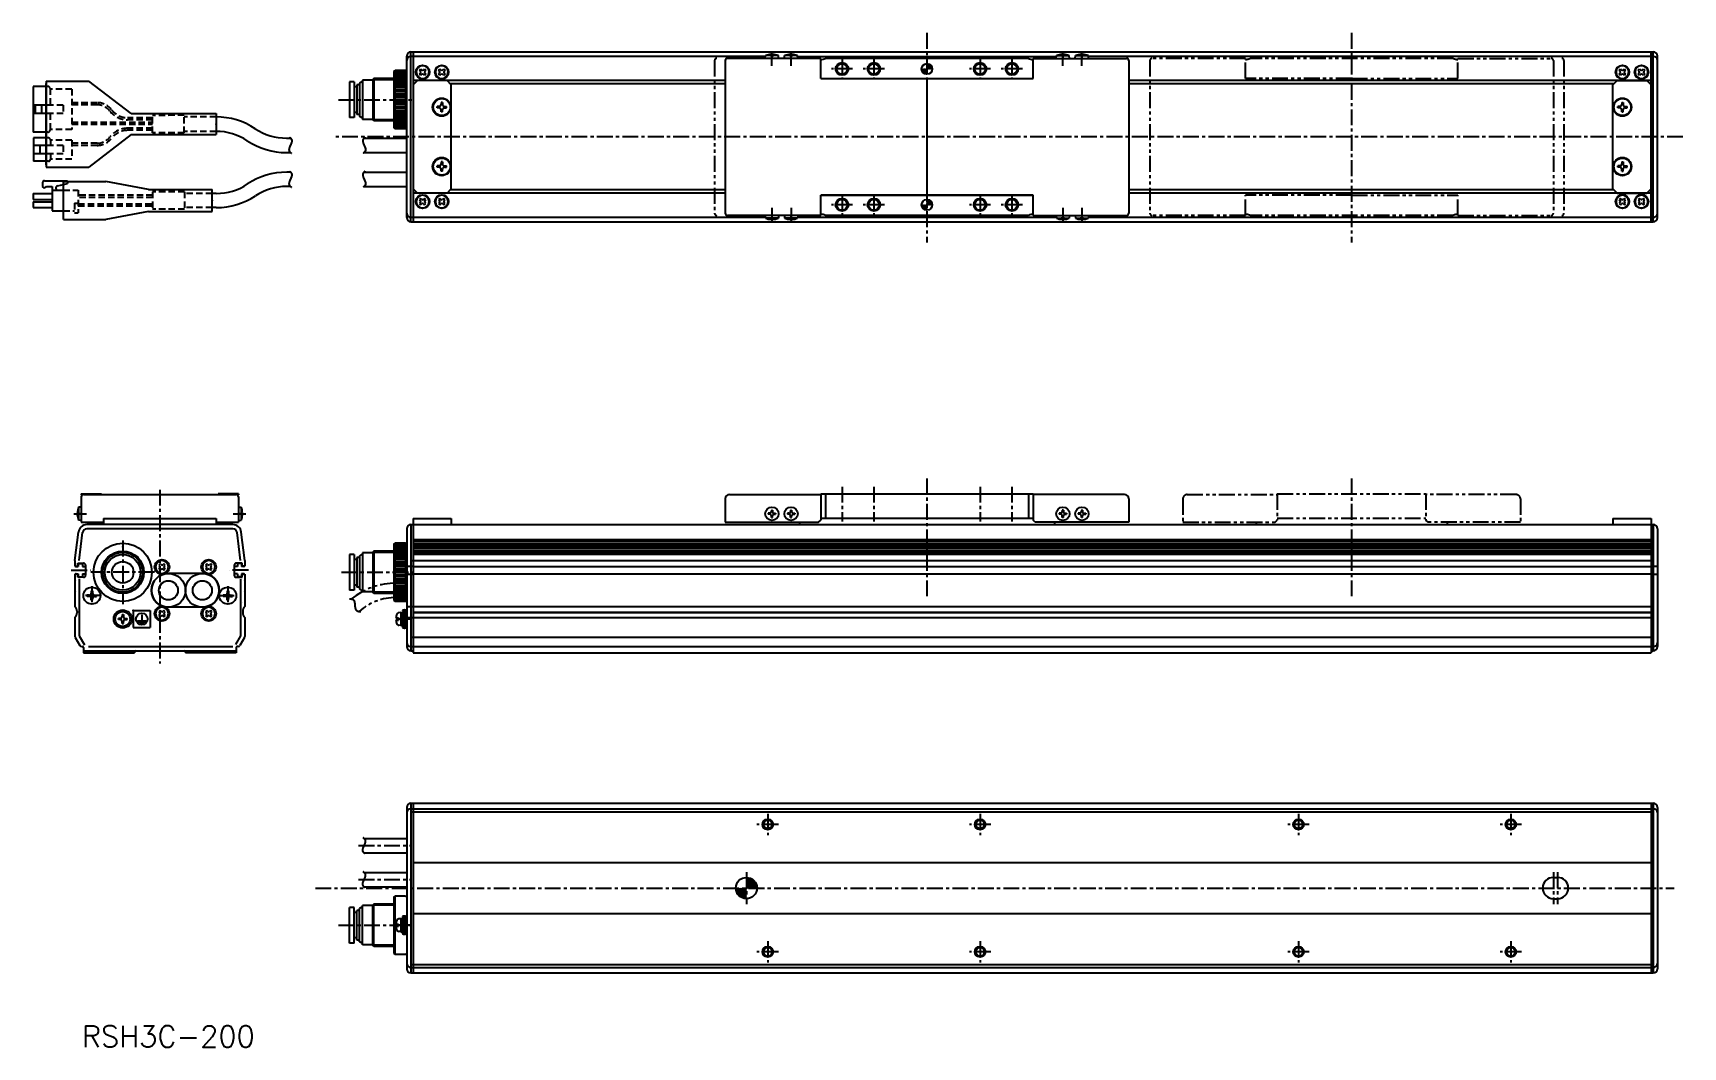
# Model space of a CAD drawing. Extents: x -805 to -28, y -172 to 306.
import ezdxf

# ---------------------------------------------------------------- set-up
doc = ezdxf.new("R2010")
doc.units = 0
for name, pattern in [('CENTER', [12, 7.5, -1.5, 1.5, -1.5]), ('CONTINOUS', [0]), ('DASHED', [4.5, 3, -1.5]), ('PHANTOM', [15, 7.5, -1.5, 1.5, -1.5, 1.5, -1.5])]:
    doc.linetypes.add(name, pattern=pattern)
doc.layers.get('0').update_dxf_attribs({"linetype": 'CONTINUOUS'})
doc.layers.add('CENTER', color=1, linetype='CENTER')
doc.styles.get("Standard").update_dxf_attribs({"font": 'txt.shx', "height": 10})

msp = doc.modelspace()

# ---------------------------------------------------------------- texts
at = {"color": 7, "linetype": 'CONTINOUS'}
msp.add_text('RSH3C-200', height=10, dxfattribs=at).set_placement((-781.93, -172.05))

# ---------------------------------------------------------------- blocks, each defined once
blk = doc.blocks.new('DTL0003')
at = {"color": 0, "linetype": 'CONTINUOUS'}
for p, q in [((0, 0), (0, -8)), ((0, 0), (8, 0)), ((8, 0), (8, -8)), ((2.03, -4.87), (5.97, -4.87)), ((2.34, -5.37), (5.66, -5.37)), ((2.94, -5.87), (5.06, -5.87)), ((4, -2.07), (4, -4.87)), ((0, -8), (8, -8))]:
    blk.add_line(p, q, dxfattribs=at)
blk.add_circle((4, -4), 2.75, dxfattribs=at)
at = {"color": 0}
blk.add_point((0, 0), dxfattribs=at)
blk = doc.blocks.new('DTL0004')
at = {"color": 0, "linetype": 'CONTINUOUS'}
for radius in [13.75, 10, 9.4, 8.4, 5.1]:
    blk.add_circle((0, 0), radius, dxfattribs=at)
at = {"color": 0}
for p in [(0, 12), (0, 0)]:
    blk.add_point(p, dxfattribs=at)
blk = doc.blocks.new('*X6')
at = {"color": 0, "linetype": 'CONTINOUS'}
for p, q in [((-335.42, 150.03), (-335.35, 150.1)), ((-335.42, 149.8), (-335.14, 150.09)), ((-335.42, 149.58), (-334.94, 150.06)), ((-335.42, 149.36), (-334.76, 150.02)), ((-335.42, 149.13), (-334.59, 149.96)), ((-335.42, 148.91), (-334.43, 149.9)), ((-335.42, 148.69), (-334.28, 149.83)), ((-335.42, 148.46), (-334.14, 149.75)), ((-335.42, 148.24), (-334, 149.66)), ((-335.42, 148.01), (-333.87, 149.57)), ((-335.42, 147.79), (-333.75, 149.46)), ((-335.39, 147.6), (-333.64, 149.35)), ((-335.16, 147.6), (-333.53, 149.24)), ((-334.94, 147.6), (-333.43, 149.11)), ((-334.72, 147.6), (-333.34, 148.98)), ((-334.49, 147.6), (-333.25, 148.84)), ((-334.27, 147.6), (-333.17, 148.7)), ((-334.04, 147.6), (-333.11, 148.54)), ((-333.82, 147.6), (-333.05, 148.38)), ((-333.6, 147.6), (-333, 148.21)), ((-333.37, 147.6), (-332.96, 148.02)), ((-333.15, 147.6), (-332.93, 147.82)), ((-337.92, 147.53), (-337.85, 147.6)), ((-337.91, 147.32), (-337.62, 147.6)), ((-337.88, 147.13), (-337.4, 147.6)), ((-337.83, 146.95), (-337.17, 147.6)), ((-337.78, 146.77), (-336.95, 147.6)), ((-337.72, 146.61), (-336.73, 147.6)), ((-337.65, 146.46), (-336.5, 147.6)), ((-337.57, 146.32), (-336.28, 147.6)), ((-337.48, 146.18), (-336.06, 147.6)), ((-337.38, 146.05), (-335.83, 147.6)), ((-337.28, 145.93), (-335.61, 147.6)), ((-337.17, 145.82), (-335.42, 147.57)), ((-337.06, 145.71), (-335.42, 147.34)), ((-336.93, 145.61), (-335.42, 147.12)), ((-336.8, 145.52), (-335.42, 146.9)), ((-336.66, 145.43), (-335.42, 146.67)), ((-336.52, 145.36), (-335.42, 146.45)), ((-336.36, 145.29), (-335.42, 146.23)), ((-336.2, 145.23), (-335.42, 146)), ((-336.02, 145.18), (-335.42, 145.78)), ((-335.84, 145.14), (-335.42, 145.56)), ((-335.64, 145.11), (-335.42, 145.33)), ((-335.43, 145.1), (-335.42, 145.11)), ((-332.93, 147.6), (-332.92, 147.61))]:
    blk.add_line(p, q, dxfattribs=at)
blk = doc.blocks.new('*X7')
at = {"color": 0, "linetype": 'CONTINOUS'}
for p, q in [((-294.17, 308.45), (-294.03, 308.59)), ((-294.17, 308.56), (-294.15, 308.59)), ((-294.15, 308.36), (-293.92, 308.59)), ((-294.13, 308.27), (-293.81, 308.59)), ((-294.11, 308.18), (-293.7, 308.59)), ((-294.07, 308.1), (-293.59, 308.59)), ((-294.04, 308.02), (-293.47, 308.59)), ((-294, 307.95), (-293.36, 308.59)), ((-293.96, 307.88), (-293.25, 308.59)), ((-293.91, 307.82), (-293.14, 308.59)), ((-293.86, 307.76), (-293.03, 308.59)), ((-293.8, 307.7), (-292.92, 308.58)), ((-293.75, 307.65), (-292.92, 308.47)), ((-293.68, 307.59), (-292.92, 308.36)), ((-293.62, 307.55), (-292.92, 308.24)), ((-293.55, 307.51), (-292.92, 308.13)), ((-293.48, 307.47), (-292.92, 308.02)), ((-293.4, 307.43), (-292.92, 307.91)), ((-293.32, 307.4), (-292.92, 307.8)), ((-293.23, 307.38), (-292.92, 307.68)), ((-293.14, 307.36), (-292.92, 307.57)), ((-293.04, 307.34), (-292.92, 307.46)), ((-292.94, 307.34), (-292.92, 307.35)), ((-292.92, 309.81), (-292.9, 309.84)), ((-292.92, 309.7), (-292.79, 309.83)), ((-292.92, 309.59), (-292.69, 309.82)), ((-292.92, 309.47), (-292.6, 309.79)), ((-292.92, 309.36), (-292.52, 309.77)), ((-292.92, 309.25), (-292.44, 309.74)), ((-292.92, 309.14), (-292.36, 309.7)), ((-292.92, 309.03), (-292.29, 309.66)), ((-292.92, 308.91), (-292.22, 309.62)), ((-292.92, 308.8), (-292.15, 309.57)), ((-292.92, 308.69), (-292.09, 309.52)), ((-292.92, 308.59), (-292.04, 309.47)), ((-292.8, 308.59), (-291.98, 309.41)), ((-292.69, 308.59), (-291.93, 309.35)), ((-292.58, 308.59), (-291.88, 309.28)), ((-292.47, 308.59), (-291.84, 309.21)), ((-292.36, 308.59), (-291.8, 309.14)), ((-292.24, 308.59), (-291.77, 309.06)), ((-292.13, 308.59), (-291.74, 308.98)), ((-292.02, 308.59), (-291.71, 308.9)), ((-291.91, 308.59), (-291.69, 308.8)), ((-291.8, 308.59), (-291.68, 308.71)), ((-291.69, 308.59), (-291.67, 308.6))]:
    blk.add_line(p, q, dxfattribs=at)
blk = doc.blocks.new('*X8')
at = {"color": 0, "linetype": 'CONTINOUS'}
for p, q in [((-294.17, 340.54), (-294.12, 340.59)), ((-294.16, 340.43), (-294.01, 340.59)), ((-294.15, 340.34), (-293.9, 340.59)), ((-294.13, 340.25), (-293.79, 340.59)), ((-294.1, 340.16), (-293.67, 340.59)), ((-294.07, 340.08), (-293.56, 340.59)), ((-294.03, 340.01), (-293.45, 340.59)), ((-293.99, 339.94), (-293.34, 340.59)), ((-293.95, 339.87), (-293.23, 340.59)), ((-293.9, 339.8), (-293.12, 340.59)), ((-293.85, 339.74), (-293, 340.59)), ((-293.79, 339.69), (-292.92, 340.55)), ((-293.73, 339.63), (-292.92, 340.44)), ((-293.67, 339.58), (-292.92, 340.33)), ((-293.6, 339.54), (-292.92, 340.22)), ((-293.53, 339.5), (-292.92, 340.11)), ((-293.46, 339.46), (-292.92, 340)), ((-293.38, 339.42), (-292.92, 339.88)), ((-293.3, 339.39), (-292.92, 339.77)), ((-293.21, 339.37), (-292.92, 339.66)), ((-293.12, 339.35), (-292.92, 339.55)), ((-293.02, 339.34), (-292.92, 339.44)), ((-292.92, 341.78), (-292.87, 341.84)), ((-292.92, 341.67), (-292.77, 341.83)), ((-292.92, 341.56), (-292.67, 341.81)), ((-292.92, 341.45), (-292.58, 341.79)), ((-292.92, 341.34), (-292.5, 341.76)), ((-292.92, 341.23), (-292.42, 341.73)), ((-292.92, 341.11), (-292.34, 341.69)), ((-292.92, 341), (-292.27, 341.65)), ((-292.92, 340.89), (-292.2, 341.61)), ((-292.92, 340.78), (-292.14, 341.56)), ((-292.92, 340.67), (-292.08, 341.51)), ((-292.89, 340.59), (-292.02, 341.45)), ((-292.78, 340.59), (-291.97, 341.4)), ((-292.67, 340.59), (-291.92, 341.33)), ((-292.56, 340.59), (-291.88, 341.27)), ((-292.44, 340.59), (-291.83, 341.2)), ((-292.33, 340.59), (-291.79, 341.12)), ((-292.22, 340.59), (-291.76, 341.05)), ((-292.11, 340.59), (-291.73, 340.96)), ((-292, 340.59), (-291.71, 340.88)), ((-291.89, 340.59), (-291.69, 340.78)), ((-291.77, 340.59), (-291.68, 340.68))]:
    blk.add_line(p, q, dxfattribs=at)

# ---------------------------------------------------------------- linework, layer by layer
at = {"color": 7, "linetype": 'CONTINOUS'}
for p, q in [((-626.95, 296.81), (-41.95, 296.81)), ((-626.95, 216.81), (-626.95, 296.81)), ((-625.95, 296.81), (-625.95, 216.81)), ((-457.35, 295.7), (-457.35, 294.71)), ((-456.55, 295.7), (-456.55, 294.71)), ((-448.35, 295.7), (-448.35, 294.71)), ((-447.55, 295.7), (-447.55, 294.71)), ((-320.35, 295.7), (-320.35, 294.71)), ((-319.55, 295.7), (-319.55, 294.71)), ((-311.35, 295.7), (-311.35, 294.71)), ((-310.55, 295.7), (-310.55, 294.71)), ((-42.95, 216.81), (-42.95, 296.81)), ((-41.95, 216.81), (-41.95, 296.81)), ((-634.95, 287.56), (-634.45, 288.06)), ((-634.95, 287.56), (-634.95, 261.06)), ((-629.45, 288.06), (-634.45, 288.06)), ((-634.45, 260.56), (-634.45, 288.06)), ((-634.45, 287.81), (-629.45, 287.81)), ((-628.95, 287.56), (-629.45, 288.06)), ((-629.45, 288.06), (-629.45, 260.56)), ((-628.95, 218.81), (-628.95, 294.81)), ((-628.95, 261.06), (-628.95, 287.56)), ((-625.95, 294.73), (-626.95, 294.73)), ((-460.1, 294.73), (-625.95, 294.73)), ((-622.99, 288.24), (-622.39, 288.84)), ((-622.58, 287.83), (-622.99, 288.24)), ((-622.39, 288.84), (-621.97, 288.43)), ((-620.93, 288.43), (-620.51, 288.84)), ((-620.51, 288.84), (-619.91, 288.24)), ((-619.91, 288.24), (-620.32, 287.83)), ((-613.99, 288.24), (-613.39, 288.84)), ((-613.58, 287.83), (-613.99, 288.24)), ((-613.39, 288.84), (-612.97, 288.43)), ((-611.93, 288.43), (-611.51, 288.84)), ((-611.51, 288.84), (-610.91, 288.24)), ((-610.91, 288.24), (-611.32, 287.83)), ((-478.95, 292.81), (-478.95, 220.81)), ((-433.95, 293.81), (-477.95, 293.81)), ((-460.1, 293.81), (-459.99, 295.11)), ((-457.35, 295.11), (-459.99, 295.11)), ((-456.55, 294.71), (-457.35, 294.71)), ((-453.91, 295.11), (-456.55, 295.11)), ((-453.8, 293.81), (-453.91, 295.11)), ((-451.1, 293.81), (-450.99, 295.11)), ((-448.35, 295.11), (-450.99, 295.11)), ((-447.55, 294.71), (-448.35, 294.71)), ((-444.91, 295.11), (-447.55, 295.11)), ((-444.8, 293.81), (-444.91, 295.11)), ((-444.8, 294.73), (-323.1, 294.73)), ((-433.95, 284.31), (-433.95, 293.81)), ((-336.13, 293.81), (-431.77, 293.81)), ((-333.95, 293.81), (-289.95, 293.81)), ((-333.95, 284.31), (-333.95, 293.81)), ((-323.1, 293.81), (-322.99, 295.11)), ((-322.99, 295.11), (-320.35, 295.11)), ((-320.35, 294.71), (-319.55, 294.71)), ((-319.55, 295.11), (-316.91, 295.11)), ((-316.8, 293.81), (-316.91, 295.11)), ((-314.1, 293.81), (-313.99, 295.11)), ((-313.99, 295.11), (-311.35, 295.11)), ((-311.35, 294.71), (-310.55, 294.71)), ((-310.55, 295.11), (-307.91, 295.11)), ((-307.8, 293.81), (-307.91, 295.11)), ((-42.95, 294.73), (-307.8, 294.73)), ((-288.95, 292.81), (-288.95, 220.81)), ((-57.99, 288.24), (-57.39, 288.84)), ((-57.58, 287.83), (-57.99, 288.24)), ((-57.39, 288.84), (-56.97, 288.43)), ((-55.93, 288.43), (-55.51, 288.84)), ((-55.51, 288.84), (-54.91, 288.24)), ((-54.91, 288.24), (-55.32, 287.83)), ((-48.99, 288.24), (-48.39, 288.84)), ((-48.58, 287.83), (-48.99, 288.24)), ((-48.39, 288.84), (-47.97, 288.43)), ((-46.93, 288.43), (-46.51, 288.84)), ((-46.51, 288.84), (-45.91, 288.24)), ((-45.91, 288.24), (-46.32, 287.83)), ((-42.95, 294.73), (-41.95, 294.73)), ((-39.95, 218.81), (-39.95, 294.81)), ((-798.72, 280.55), (-804.92, 280.55)), ((-804.92, 280.55), (-804.92, 259.05)), ((-653.75, 282.71), (-655.95, 282.71)), ((-655.95, 282.71), (-655.95, 265.91)), ((-653.75, 282.71), (-653.75, 265.91)), ((-652.52, 280.31), (-653.75, 280.31)), ((-651.15, 281.31), (-652.46, 281.31)), ((-652.45, 281.31), (-652.45, 267.31)), ((-649.75, 282.95), (-651.15, 282.14)), ((-651.15, 282.13), (-651.15, 266.47)), ((-649.75, 283.56), (-649.75, 265.06)), ((-644.95, 283.56), (-649.75, 283.56)), ((-644.45, 284.31), (-644.95, 283.81)), ((-644.95, 283.81), (-644.95, 264.81)), ((-634.95, 283.71), (-644.95, 283.71)), ((-644.45, 284.31), (-644.45, 264.31)), ((-634.95, 284.31), (-644.45, 284.31)), ((-634.45, 287.51), (-629.45, 287.51)), ((-634.45, 287.11), (-629.45, 287.11)), ((-634.45, 286.71), (-629.45, 286.71)), ((-634.45, 286.31), (-629.45, 286.31)), ((-634.45, 285.91), (-629.45, 285.91)), ((-634.45, 285.31), (-629.45, 285.31)), ((-634.45, 284.71), (-629.45, 284.71)), ((-634.45, 284.11), (-629.45, 284.11)), ((-634.45, 283.51), (-629.45, 283.51)), ((-634.45, 282.71), (-629.45, 282.71)), ((-634.45, 281.91), (-629.45, 281.91)), ((-634.45, 281.11), (-629.45, 281.11)), ((-634.45, 280.31), (-629.45, 280.31)), ((-625.95, 281.31), (-623.95, 283.31)), ((-478.95, 283.31), (-625.95, 283.31)), ((-609.95, 283.31), (-623.95, 283.31)), ((-622.99, 286.37), (-622.58, 286.78)), ((-622.39, 285.77), (-622.99, 286.37)), ((-621.97, 286.18), (-622.39, 285.77)), ((-620.51, 285.77), (-620.93, 286.18)), ((-619.91, 286.37), (-620.51, 285.77)), ((-620.32, 286.78), (-619.91, 286.37)), ((-613.99, 286.37), (-613.58, 286.78)), ((-613.39, 285.77), (-613.99, 286.37)), ((-612.97, 286.18), (-613.39, 285.77)), ((-611.51, 285.77), (-611.93, 286.18)), ((-610.91, 286.37), (-611.51, 285.77)), ((-611.32, 286.78), (-610.91, 286.37)), ((-607.95, 281.31), (-609.95, 283.31)), ((-478.95, 281.81), (-608.45, 281.81)), ((-607.95, 232.31), (-607.95, 281.31)), ((-433.95, 284.31), (-333.95, 284.31)), ((-433.95, 284.31), (-333.95, 284.31)), ((-383.95, 284.31), (-383.95, 229.31)), ((-42.95, 283.31), (-288.95, 283.31)), ((-60.45, 281.81), (-288.95, 281.81)), ((-60.95, 281.31), (-58.95, 283.31)), ((-60.95, 232.31), (-60.95, 281.31)), ((-58.95, 283.31), (-44.95, 283.31)), ((-57.99, 286.37), (-57.58, 286.78)), ((-57.39, 285.77), (-57.99, 286.37)), ((-56.97, 286.18), (-57.39, 285.77)), ((-55.51, 285.77), (-55.93, 286.18)), ((-54.91, 286.37), (-55.51, 285.77)), ((-55.32, 286.78), (-54.91, 286.37)), ((-48.99, 286.37), (-48.58, 286.78)), ((-48.39, 285.77), (-48.99, 286.37)), ((-47.97, 286.18), (-48.39, 285.77)), ((-46.51, 285.77), (-46.93, 286.18)), ((-45.91, 286.37), (-46.51, 285.77)), ((-46.32, 286.78), (-45.91, 286.37)), ((-42.95, 281.31), (-44.95, 283.31)), ((-42.95, 232.31), (-42.95, 281.31)), ((-634.45, 279.31), (-629.45, 279.31)), ((-634.45, 278.31), (-629.45, 278.31)), ((-634.45, 277.31), (-629.45, 277.31)), ((-634.45, 276.31), (-629.45, 276.31)), ((-634.45, 275.31), (-629.45, 275.31)), ((-634.45, 274.31), (-629.45, 274.31)), ((-634.45, 273.31), (-629.45, 273.31)), ((-634.45, 272.31), (-629.45, 272.31)), ((-612.76, 273.01), (-612.76, 272.06)), ((-612.14, 273.01), (-612.76, 273.01)), ((-612.14, 273.01), (-612.14, 272.06)), ((-56.76, 273.01), (-56.76, 272.06)), ((-56.76, 273.01), (-56.14, 273.01)), ((-56.14, 273.01), (-56.14, 272.06)), ((-798.72, 271.8), (-804.92, 271.8)), ((-798.72, 267.8), (-804.92, 267.8)), ((-803.92, 271.8), (-803.92, 267.8)), ((-800.92, 271.8), (-800.92, 267.8)), ((-653.75, 265.91), (-655.95, 265.91)), ((-652.52, 268.31), (-653.75, 268.31)), ((-651.15, 267.31), (-652.46, 267.31)), ((-649.75, 265.66), (-651.15, 266.47)), ((-644.95, 265.06), (-649.75, 265.06)), ((-634.95, 264.91), (-644.95, 264.91)), ((-644.45, 264.31), (-644.95, 264.81)), ((-634.95, 264.31), (-644.45, 264.31)), ((-634.45, 271.31), (-629.45, 271.31)), ((-634.45, 270.31), (-629.45, 270.31)), ((-634.45, 269.31), (-629.45, 269.31)), ((-634.45, 268.31), (-629.45, 268.31)), ((-634.45, 267.51), (-629.45, 267.51)), ((-634.45, 266.71), (-629.45, 266.71)), ((-634.45, 265.91), (-629.45, 265.91)), ((-634.45, 265.11), (-629.45, 265.11)), ((-634.45, 264.51), (-629.45, 264.51)), ((-613.7, 271.12), (-614.65, 271.12)), ((-614.65, 270.49), (-614.65, 271.12)), ((-613.7, 270.49), (-614.65, 270.49)), ((-612.76, 268.61), (-612.76, 269.55)), ((-612.14, 268.61), (-612.76, 268.61)), ((-612.14, 268.61), (-612.14, 269.55)), ((-611.2, 271.12), (-610.25, 271.12)), ((-611.2, 270.49), (-610.25, 270.49)), ((-610.25, 270.49), (-610.25, 271.12)), ((-58.65, 270.49), (-58.65, 271.12)), ((-57.7, 271.12), (-58.65, 271.12)), ((-57.7, 270.49), (-58.65, 270.49)), ((-56.76, 268.61), (-56.76, 269.55)), ((-56.76, 268.61), (-56.14, 268.61)), ((-56.14, 268.61), (-56.14, 269.55)), ((-55.2, 271.12), (-54.25, 271.12)), ((-55.2, 270.49), (-54.25, 270.49)), ((-54.25, 270.49), (-54.25, 271.12)), ((-798.72, 259.05), (-804.92, 259.05)), ((-634.95, 261.06), (-634.45, 260.56)), ((-634.45, 263.91), (-629.45, 263.91)), ((-634.45, 263.31), (-629.45, 263.31)), ((-634.45, 262.71), (-629.45, 262.71)), ((-634.45, 262.31), (-629.45, 262.31)), ((-634.45, 261.91), (-629.45, 261.91)), ((-634.45, 261.51), (-629.45, 261.51)), ((-634.45, 261.11), (-629.45, 261.11)), ((-634.45, 260.81), (-629.45, 260.81)), ((-629.45, 260.56), (-634.45, 260.56)), ((-629.45, 260.56), (-628.95, 261.06)), ((-804.72, 256.3), (-804.72, 245.3)), ((-798.72, 256.3), (-804.72, 256.3)), ((-798.72, 252.8), (-804.72, 252.8)), ((-798.72, 248.8), (-804.72, 248.8)), ((-801.72, 252.8), (-801.72, 248.8)), ((-685.68, 249.41), (-683.63, 249.41)), ((-685.56, 256.21), (-683.65, 256.21)), ((-649.09, 249.41), (-628.95, 249.41)), ((-649.07, 256.21), (-628.95, 256.21)), ((-798.72, 245.3), (-804.72, 245.3)), ((-613.7, 243.12), (-614.65, 243.12)), ((-614.65, 242.49), (-614.65, 243.12)), ((-613.7, 242.49), (-614.65, 242.49)), ((-612.76, 245.01), (-612.76, 244.06)), ((-612.14, 245.01), (-612.76, 245.01)), ((-612.76, 240.61), (-612.76, 241.55)), ((-612.14, 245.01), (-612.14, 244.06)), ((-612.14, 240.61), (-612.14, 241.55)), ((-611.2, 243.12), (-610.25, 243.12)), ((-611.2, 242.49), (-610.25, 242.49)), ((-610.25, 242.49), (-610.25, 243.12)), ((-58.65, 242.49), (-58.65, 243.12)), ((-57.7, 243.12), (-58.65, 243.12)), ((-57.7, 242.49), (-58.65, 242.49)), ((-56.76, 245.01), (-56.76, 244.06)), ((-56.76, 245.01), (-56.14, 245.01)), ((-56.76, 240.61), (-56.76, 241.55)), ((-56.14, 245.01), (-56.14, 244.06)), ((-56.14, 240.61), (-56.14, 241.55)), ((-55.2, 243.12), (-54.25, 243.12)), ((-55.2, 242.49), (-54.25, 242.49)), ((-54.25, 242.49), (-54.25, 243.12)), ((-800.45, 235.27), (-800.45, 233.47)), ((-799.55, 232.57), (-800.45, 233.47)), ((-799.55, 236.17), (-788.75, 236.17)), ((-799.55, 232.57), (-798.65, 233.47)), ((-798.65, 233.47), (-795.95, 233.47)), ((-795.95, 233.47), (-795.95, 221.95)), ((-793.39, 233.66), (-790.62, 234.37)), ((-788.75, 236.17), (-788.75, 235.76)), ((-683.61, 240.16), (-685.46, 240.16)), ((-683.69, 233.46), (-685.46, 233.46)), ((-649.09, 233.41), (-628.95, 233.41)), ((-649.07, 240.21), (-628.95, 240.21)), ((-612.14, 240.61), (-612.76, 240.61)), ((-56.76, 240.61), (-56.14, 240.61)), ((-804.95, 230.05), (-804.95, 227.35)), ((-804.95, 230.05), (-795.95, 230.05)), ((-804.95, 227.35), (-795.95, 227.35)), ((-804.95, 226.27), (-795.95, 226.27)), ((-804.95, 226.27), (-804.95, 223.57)), ((-795.95, 231.67), (-790.62, 231.67)), ((-718.62, 230.16), (-720.62, 230.16)), ((-623.95, 230.31), (-625.95, 232.31)), ((-478.95, 230.31), (-625.95, 230.31)), ((-609.95, 230.31), (-623.95, 230.31)), ((-622.39, 227.84), (-622.99, 227.24)), ((-622.99, 227.24), (-622.58, 226.83)), ((-622.58, 225.78), (-622.99, 225.37)), ((-622.99, 225.37), (-622.39, 224.77)), ((-621.97, 227.43), (-622.39, 227.84)), ((-620.51, 227.84), (-620.93, 227.43)), ((-619.91, 227.24), (-620.51, 227.84)), ((-620.51, 224.77), (-619.91, 225.37)), ((-620.32, 226.83), (-619.91, 227.24)), ((-619.91, 225.37), (-620.32, 225.78)), ((-613.39, 227.84), (-613.99, 227.24)), ((-613.99, 227.24), (-613.58, 226.83)), ((-613.58, 225.78), (-613.99, 225.37)), ((-613.99, 225.37), (-613.39, 224.77)), ((-612.97, 227.43), (-613.39, 227.84)), ((-611.51, 227.84), (-611.93, 227.43)), ((-610.91, 227.24), (-611.51, 227.84)), ((-611.51, 224.77), (-610.91, 225.37)), ((-611.32, 226.83), (-610.91, 227.24)), ((-610.91, 225.37), (-611.32, 225.78)), ((-609.95, 230.31), (-607.95, 232.31)), ((-478.95, 231.81), (-608.45, 231.81)), ((-433.95, 219.81), (-433.95, 229.31)), ((-433.95, 229.31), (-333.95, 229.31)), ((-333.95, 229.31), (-433.95, 229.31)), ((-333.95, 219.81), (-333.95, 229.31)), ((-60.45, 231.81), (-288.95, 231.81)), ((-42.95, 230.31), (-288.95, 230.31)), ((-58.95, 230.31), (-60.95, 232.31)), ((-58.95, 230.31), (-44.95, 230.31)), ((-57.39, 227.84), (-57.99, 227.24)), ((-57.99, 227.24), (-57.58, 226.83)), ((-57.58, 225.78), (-57.99, 225.37)), ((-57.99, 225.37), (-57.39, 224.77)), ((-56.97, 227.43), (-57.39, 227.84)), ((-55.51, 227.84), (-55.93, 227.43)), ((-54.91, 227.24), (-55.51, 227.84)), ((-55.51, 224.77), (-54.91, 225.37)), ((-55.32, 226.83), (-54.91, 227.24)), ((-54.91, 225.37), (-55.32, 225.78)), ((-48.39, 227.84), (-48.99, 227.24)), ((-48.99, 227.24), (-48.58, 226.83)), ((-48.58, 225.78), (-48.99, 225.37)), ((-48.99, 225.37), (-48.39, 224.77)), ((-47.97, 227.43), (-48.39, 227.84)), ((-46.51, 227.84), (-46.93, 227.43)), ((-45.91, 227.24), (-46.51, 227.84)), ((-46.51, 224.77), (-45.91, 225.37)), ((-46.32, 226.83), (-45.91, 227.24)), ((-45.91, 225.37), (-46.32, 225.78)), ((-44.95, 230.31), (-42.95, 232.31)), ((-804.95, 223.57), (-795.95, 223.57)), ((-795.95, 221.95), (-790.62, 221.95)), ((-718.62, 223.46), (-720.62, 223.46)), ((-625.95, 218.88), (-626.95, 218.88)), ((-460.1, 218.88), (-625.95, 218.88)), ((-622.39, 224.77), (-621.97, 225.18)), ((-620.93, 225.18), (-620.51, 224.77)), ((-613.39, 224.77), (-612.97, 225.18)), ((-611.93, 225.18), (-611.51, 224.77)), ((-433.95, 219.81), (-477.95, 219.81)), ((-460.1, 219.81), (-459.99, 218.51)), ((-457.35, 218.51), (-459.99, 218.51)), ((-456.55, 218.91), (-457.35, 218.91)), ((-457.35, 217.92), (-457.35, 218.91)), ((-456.55, 217.92), (-456.55, 218.91)), ((-453.91, 218.51), (-456.55, 218.51)), ((-453.8, 219.81), (-453.91, 218.51)), ((-451.1, 219.81), (-450.99, 218.51)), ((-448.35, 218.51), (-450.99, 218.51)), ((-448.35, 217.92), (-448.35, 218.91)), ((-447.55, 218.91), (-448.35, 218.91)), ((-447.55, 217.92), (-447.55, 218.91)), ((-444.91, 218.51), (-447.55, 218.51)), ((-444.8, 219.81), (-444.91, 218.51)), ((-323.1, 218.88), (-444.8, 218.88)), ((-336.13, 219.81), (-431.77, 219.81)), ((-333.95, 219.81), (-289.95, 219.81)), ((-323.1, 219.81), (-322.99, 218.51)), ((-322.99, 218.51), (-320.35, 218.51)), ((-320.35, 217.92), (-320.35, 218.91)), ((-320.35, 218.91), (-319.55, 218.91)), ((-319.55, 217.92), (-319.55, 218.91)), ((-319.55, 218.51), (-316.91, 218.51)), ((-316.8, 219.81), (-316.91, 218.51)), ((-314.1, 219.81), (-313.99, 218.51)), ((-313.99, 218.51), (-311.35, 218.51)), ((-311.35, 218.91), (-310.55, 218.91)), ((-311.35, 217.92), (-311.35, 218.91)), ((-310.55, 217.92), (-310.55, 218.91)), ((-310.55, 218.51), (-307.91, 218.51)), ((-307.8, 219.81), (-307.91, 218.51)), ((-42.95, 218.88), (-307.8, 218.88)), ((-57.39, 224.77), (-56.97, 225.18)), ((-55.93, 225.18), (-55.51, 224.77)), ((-48.39, 224.77), (-47.97, 225.18)), ((-46.93, 225.18), (-46.51, 224.77)), ((-42.95, 218.88), (-41.95, 218.88)), ((-626.95, 216.81), (-41.95, 216.81)), ((-782.2, 88.63), (-772.7, 88.63)), ((-782.2, 88.63), (-782.2, 88.13)), ((-782.2, 87.23), (-782.2, 75.23)), ((-781.2, 88.23), (-709.2, 88.23)), ((-772.7, 88.63), (-772.7, 88.23)), ((-717.7, 88.63), (-717.7, 88.23)), ((-708.2, 88.63), (-717.7, 88.63)), ((-708.2, 88.63), (-708.2, 88.13)), ((-708.2, 87.23), (-708.2, 75.23)), ((-478.95, 86.23), (-478.95, 75.23)), ((-476.95, 88.23), (-433.95, 88.23)), ((-433.95, 88.63), (-333.95, 88.63)), ((-433.95, 88.63), (-433.95, 76.23)), ((-431.77, 88.63), (-431.77, 77.16)), ((-336.13, 88.63), (-336.13, 77.16)), ((-333.95, 88.63), (-333.95, 76.23)), ((-290.95, 88.23), (-333.95, 88.23)), ((-288.95, 86.23), (-288.95, 75.23)), ((-784.09, 79.63), (-783.1, 79.63)), ((-784.09, 78.83), (-783.1, 78.83)), ((-782.2, 82.38), (-783.5, 82.26)), ((-783.5, 82.26), (-783.5, 79.63)), ((-783.5, 78.83), (-783.5, 76.19)), ((-783.1, 79.63), (-783.1, 78.83)), ((-782.2, 82.38), (-782.2, 76.08)), ((-708.2, 82.38), (-708.2, 76.08)), ((-708.2, 82.38), (-706.9, 82.26)), ((-706.31, 79.63), (-707.3, 79.63)), ((-707.3, 79.63), (-707.3, 78.83)), ((-706.31, 78.83), (-707.3, 78.83)), ((-706.9, 82.26), (-706.9, 79.63)), ((-706.9, 78.83), (-706.9, 76.19)), ((-457.95, 79.48), (-458.7, 79.48)), ((-458.7, 79.48), (-458.7, 78.98)), ((-457.95, 78.98), (-458.7, 78.98)), ((-457.2, 80.98), (-456.7, 80.98)), ((-457.2, 80.98), (-457.2, 80.23)), ((-457.2, 77.48), (-457.2, 78.23)), ((-456.7, 80.98), (-456.7, 80.23)), ((-456.7, 77.48), (-456.7, 78.23)), ((-455.95, 79.48), (-455.2, 79.48)), ((-455.95, 78.98), (-455.2, 78.98)), ((-455.2, 79.48), (-455.2, 78.98)), ((-448.95, 79.48), (-449.7, 79.48)), ((-449.7, 79.48), (-449.7, 78.98)), ((-448.95, 78.98), (-449.7, 78.98)), ((-448.2, 80.98), (-447.7, 80.98)), ((-448.2, 80.98), (-448.2, 80.23)), ((-448.2, 77.48), (-448.2, 78.23)), ((-447.7, 80.98), (-447.7, 80.23)), ((-447.7, 77.48), (-447.7, 78.23)), ((-446.95, 79.48), (-446.2, 79.48)), ((-446.95, 78.98), (-446.2, 78.98)), ((-446.2, 79.48), (-446.2, 78.98)), ((-320.95, 79.48), (-321.7, 79.48)), ((-321.7, 79.48), (-321.7, 78.98)), ((-320.95, 78.98), (-321.7, 78.98)), ((-320.2, 80.98), (-320.2, 80.23)), ((-319.7, 80.98), (-320.2, 80.98)), ((-320.2, 77.48), (-320.2, 78.23)), ((-319.7, 80.98), (-319.7, 80.23)), ((-319.7, 77.48), (-319.7, 78.23)), ((-318.95, 79.48), (-318.2, 79.48)), ((-318.95, 78.98), (-318.2, 78.98)), ((-318.2, 79.48), (-318.2, 78.98)), ((-311.95, 79.48), (-312.7, 79.48)), ((-312.7, 79.48), (-312.7, 78.98)), ((-311.95, 78.98), (-312.7, 78.98)), ((-311.2, 80.98), (-311.2, 80.23)), ((-310.7, 80.98), (-311.2, 80.98)), ((-311.2, 77.48), (-311.2, 78.23)), ((-310.7, 80.98), (-310.7, 80.23)), ((-310.7, 77.48), (-310.7, 78.23)), ((-309.95, 79.48), (-309.2, 79.48)), ((-309.95, 78.98), (-309.2, 78.98)), ((-309.2, 79.48), (-309.2, 78.98)), ((-785.2, 57.24), (-783.56, 70.62)), ((-782.2, 76.08), (-783.5, 76.19)), ((-783.2, 57.12), (-781.57, 70.37)), ((-782.2, 75.23), (-771.7, 75.23)), ((-710.81, 74.13), (-779.59, 74.13)), ((-710.81, 72.13), (-779.59, 72.13)), ((-771.7, 77.03), (-771.7, 74.13)), ((-771.7, 77.03), (-718.7, 77.03)), ((-718.7, 77.03), (-718.7, 74.13)), ((-718.7, 75.23), (-708.2, 75.23)), ((-707.2, 57.12), (-708.82, 70.37)), ((-708.2, 76.08), (-706.9, 76.19)), ((-705.2, 57.24), (-706.84, 70.62)), ((-628.95, 72.13), (-628.95, 16.63)), ((-626.95, 74.13), (-41.95, 74.13)), ((-626.95, 74.13), (-626.95, 14.63)), ((-625.95, 77.03), (-625.95, 74.13)), ((-625.95, 77.03), (-607.95, 77.03)), ((-625.95, 74.13), (-625.95, 13.63)), ((-607.95, 77.03), (-607.95, 74.13)), ((-478.95, 75.23), (-434.95, 75.23)), ((-457.2, 77.48), (-456.7, 77.48)), ((-448.2, 77.48), (-447.7, 77.48)), ((-443.95, 75.23), (-443.95, 74.13)), ((-434.95, 75.23), (-433.95, 76.23)), ((-433.95, 77.16), (-333.95, 77.16)), ((-431.77, 77.18), (-336.13, 77.18)), ((-332.95, 75.23), (-333.95, 76.23)), ((-288.95, 75.23), (-332.95, 75.23)), ((-323.95, 75.23), (-323.95, 74.13)), ((-319.7, 77.48), (-320.2, 77.48)), ((-310.7, 77.48), (-311.2, 77.48)), ((-60.95, 77.03), (-42.95, 77.03)), ((-60.95, 77.03), (-60.95, 74.13)), ((-42.95, 77.03), (-42.95, 74.13)), ((-42.95, 74.13), (-42.95, 13.63)), ((-41.95, 74.13), (-41.95, 14.63)), ((-39.95, 72.13), (-39.95, 16.63)), ((-634.95, 64.88), (-634.45, 65.38)), ((-634.95, 64.88), (-634.95, 38.38)), ((-629.45, 65.38), (-634.45, 65.38)), ((-634.45, 37.88), (-634.45, 65.38)), ((-634.45, 65.13), (-629.45, 65.13)), ((-634.45, 64.83), (-629.45, 64.83)), ((-634.45, 64.43), (-629.45, 64.43)), ((-634.45, 64.03), (-629.45, 64.03)), ((-634.45, 63.63), (-629.45, 63.63)), ((-634.45, 63.23), (-629.45, 63.23)), ((-634.45, 62.63), (-629.45, 62.63)), ((-628.95, 64.88), (-629.45, 65.38)), ((-629.45, 65.38), (-629.45, 37.88)), ((-628.95, 38.38), (-628.95, 64.88)), ((-625.95, 67.11), (-42.95, 67.11)), ((-625.95, 66.11), (-42.95, 66.11)), ((-625.95, 65.12), (-42.95, 65.12)), ((-625.95, 64.13), (-42.95, 64.13)), ((-625.95, 63.14), (-42.95, 63.14)), ((-785.2, 57.24), (-785.2, 54.53)), ((-785.2, 54.53), (-783.9, 54.53)), ((-783.9, 54.53), (-783.9, 55.98)), ((-783.9, 55.98), (-781.2, 55.98)), ((-783.7, 55.83), (-781.7, 55.83)), ((-783.7, 55.83), (-783.7, 54.38)), ((-781.7, 55.83), (-781.7, 54.38)), ((-780.2, 54.98), (-780.2, 50.28)), ((-745.13, 55.67), (-745.74, 55.06)), ((-745.74, 55.06), (-745.32, 54.65)), ((-744.72, 55.25), (-745.13, 55.67)), ((-743.26, 55.67), (-743.67, 55.25)), ((-742.66, 55.06), (-743.26, 55.67)), ((-743.07, 54.65), (-742.66, 55.06)), ((-723.13, 55.67), (-723.74, 55.06)), ((-723.74, 55.06), (-723.32, 54.65)), ((-722.72, 55.25), (-723.13, 55.67)), ((-721.26, 55.67), (-721.67, 55.25)), ((-720.66, 55.06), (-721.26, 55.67)), ((-721.07, 54.65), (-720.66, 55.06)), ((-710.2, 54.98), (-710.2, 50.28)), ((-706.5, 55.98), (-709.2, 55.98)), ((-706.7, 55.83), (-708.7, 55.83)), ((-708.7, 55.83), (-708.7, 54.38)), ((-706.7, 55.83), (-706.7, 54.38)), ((-706.5, 54.53), (-706.5, 55.98)), ((-705.2, 54.53), (-706.5, 54.53)), ((-705.2, 57.24), (-705.2, 54.53)), ((-653.75, 60.03), (-655.95, 60.03)), ((-655.95, 60.03), (-655.95, 43.23)), ((-653.75, 60.03), (-653.75, 43.23)), ((-652.52, 57.63), (-653.75, 57.63)), ((-651.15, 58.63), (-652.46, 58.63)), ((-652.45, 58.63), (-652.45, 44.63)), ((-649.75, 60.27), (-651.15, 59.46)), ((-651.15, 59.46), (-651.15, 43.79)), ((-644.95, 60.88), (-649.75, 60.88)), ((-649.75, 60.88), (-649.75, 42.38)), ((-644.45, 61.63), (-644.95, 61.13)), ((-644.95, 61.13), (-644.95, 42.13)), ((-634.95, 61.03), (-644.95, 61.03)), ((-634.95, 61.63), (-644.45, 61.63)), ((-644.45, 61.63), (-644.45, 41.63)), ((-634.45, 62.03), (-629.45, 62.03)), ((-634.45, 61.43), (-629.45, 61.43)), ((-634.45, 60.83), (-629.45, 60.83)), ((-634.45, 60.03), (-629.45, 60.03)), ((-634.45, 59.23), (-629.45, 59.23)), ((-634.45, 58.43), (-629.45, 58.43)), ((-634.45, 57.63), (-629.45, 57.63)), ((-634.45, 56.63), (-629.45, 56.63)), ((-634.45, 55.63), (-629.45, 55.63)), ((-634.45, 54.63), (-629.45, 54.63)), ((-628.95, 54.53), (-625.95, 54.53)), ((-626.95, 57.24), (-41.95, 57.24)), ((-625.95, 62.14), (-42.95, 62.14)), ((-625.95, 61.15), (-42.95, 61.15)), ((-625.95, 60.16), (-42.95, 60.16)), ((-42.95, 54.53), (-39.95, 54.53)), ((-785.2, 50.73), (-785.2, 35.46)), ((-783.9, 50.73), (-785.2, 50.73)), ((-784.7, 54.38), (-783.7, 54.38)), ((-784.7, 50.88), (-783.7, 50.88)), ((-783.9, 49.28), (-783.9, 50.73)), ((-781.2, 49.28), (-783.9, 49.28)), ((-783.7, 50.88), (-783.7, 49.43)), ((-783.7, 49.43), (-781.7, 49.43)), ((-783.2, 48.5), (-783.2, 21.66)), ((-781.7, 54.38), (-780.2, 54.38)), ((-781.7, 50.88), (-780.2, 50.88)), ((-781.7, 50.88), (-781.7, 49.43)), ((-780.2, 54.38), (-780.2, 50.88)), ((-745.32, 53.6), (-745.74, 53.19)), ((-745.74, 53.19), (-745.13, 52.59)), ((-745.13, 52.59), (-744.72, 53)), ((-743.67, 53), (-743.26, 52.59)), ((-743.26, 52.59), (-742.66, 53.19)), ((-742.66, 53.19), (-743.07, 53.6)), ((-725.2, 51.13), (-741.2, 51.13)), ((-723.32, 53.6), (-723.74, 53.19)), ((-723.74, 53.19), (-723.13, 52.59)), ((-723.13, 52.59), (-722.72, 53)), ((-721.67, 53), (-721.26, 52.59)), ((-721.26, 52.59), (-720.66, 53.19)), ((-720.66, 53.19), (-721.07, 53.6)), ((-708.7, 54.38), (-710.2, 54.38)), ((-710.2, 54.38), (-710.2, 50.88)), ((-708.7, 50.88), (-710.2, 50.88)), ((-709.2, 49.28), (-706.5, 49.28)), ((-708.7, 50.88), (-708.7, 49.43)), ((-706.7, 49.43), (-708.7, 49.43)), ((-707.2, 48.35), (-707.2, 21.66)), ((-705.7, 54.38), (-706.7, 54.38)), ((-705.7, 50.88), (-706.7, 50.88)), ((-706.7, 50.88), (-706.7, 49.43)), ((-706.5, 49.28), (-706.5, 50.73)), ((-706.5, 50.73), (-705.2, 50.73)), ((-705.2, 50.73), (-705.2, 35.46)), ((-634.45, 53.63), (-629.45, 53.63)), ((-634.45, 52.63), (-629.45, 52.63)), ((-634.45, 51.63), (-629.45, 51.63)), ((-634.45, 50.63), (-629.45, 50.63)), ((-634.45, 49.63), (-629.45, 49.63)), ((-634.45, 48.63), (-629.45, 48.63)), ((-634.45, 47.63), (-629.45, 47.63)), ((-634.45, 46.63), (-629.45, 46.63)), ((-628.95, 50.73), (-625.95, 50.73)), ((-625.95, 54.38), (-42.95, 54.38)), ((-625.95, 50.88), (-42.95, 50.88)), ((-42.95, 50.73), (-39.95, 50.73)), ((-779.4, 40.31), (-779.4, 40.94)), ((-778.45, 40.94), (-779.4, 40.94)), ((-778.45, 40.31), (-779.4, 40.31)), ((-777.51, 42.83), (-777.51, 41.88)), ((-777.51, 42.83), (-776.88, 42.83)), ((-777.51, 38.43), (-777.51, 39.37)), ((-776.88, 42.83), (-776.88, 41.88)), ((-776.88, 38.43), (-776.88, 39.37)), ((-775.94, 40.94), (-775, 40.94)), ((-775.94, 40.31), (-775, 40.31)), ((-775, 40.31), (-775, 40.94)), ((-715.4, 40.31), (-715.4, 40.94)), ((-714.45, 40.94), (-715.4, 40.94)), ((-714.45, 40.31), (-715.4, 40.31)), ((-712.88, 42.83), (-713.51, 42.83)), ((-713.51, 42.83), (-713.51, 41.88)), ((-713.51, 38.43), (-713.51, 39.37)), ((-712.88, 42.83), (-712.88, 41.88)), ((-712.88, 38.43), (-712.88, 39.37)), ((-711.94, 40.94), (-711, 40.94)), ((-711.94, 40.31), (-711, 40.31)), ((-711, 40.31), (-711, 40.94)), ((-653.75, 43.23), (-655.95, 43.23)), ((-652.52, 45.63), (-653.75, 45.63)), ((-651.15, 44.63), (-652.46, 44.63)), ((-649.75, 42.98), (-651.15, 43.79)), ((-644.95, 42.38), (-649.75, 42.38)), ((-634.95, 42.23), (-644.95, 42.23)), ((-644.45, 41.63), (-644.95, 42.13)), ((-634.95, 41.63), (-644.45, 41.63)), ((-634.45, 45.63), (-629.45, 45.63)), ((-634.45, 44.83), (-629.45, 44.83)), ((-634.45, 44.03), (-629.45, 44.03)), ((-634.45, 43.23), (-629.45, 43.23)), ((-634.45, 42.43), (-629.45, 42.43)), ((-634.45, 41.83), (-629.45, 41.83)), ((-634.45, 41.23), (-629.45, 41.23)), ((-634.45, 40.63), (-629.45, 40.63)), ((-634.45, 40.03), (-629.45, 40.03)), ((-634.45, 39.63), (-629.45, 39.63)), ((-634.45, 39.23), (-629.45, 39.23)), ((-784.2, 33.23), (-784.2, 32.63)), ((-777.51, 38.43), (-776.88, 38.43)), ((-762.99, 31.68), (-762.99, 30.8)), ((-762.99, 31.68), (-762.4, 31.68)), ((-762.4, 31.68), (-762.4, 30.8)), ((-745.13, 33.67), (-745.74, 33.06)), ((-745.74, 33.06), (-745.32, 32.65)), ((-745.32, 31.6), (-745.74, 31.19)), ((-745.74, 31.19), (-745.13, 30.59)), ((-744.72, 33.25), (-745.13, 33.67)), ((-743.26, 33.67), (-743.67, 33.25)), ((-742.66, 33.06), (-743.26, 33.67)), ((-743.26, 30.59), (-742.66, 31.19)), ((-743.07, 32.65), (-742.66, 33.06)), ((-742.66, 31.19), (-743.07, 31.6)), ((-725.2, 35.13), (-741.2, 35.13)), ((-723.13, 33.67), (-723.74, 33.06)), ((-723.74, 33.06), (-723.32, 32.65)), ((-723.32, 31.6), (-723.74, 31.19)), ((-723.74, 31.19), (-723.13, 30.59)), ((-722.72, 33.25), (-723.13, 33.67)), ((-721.26, 33.67), (-721.67, 33.25)), ((-720.66, 33.06), (-721.26, 33.67)), ((-721.26, 30.59), (-720.66, 31.19)), ((-721.07, 32.65), (-720.66, 33.06)), ((-720.66, 31.19), (-721.07, 31.6)), ((-712.88, 38.43), (-713.51, 38.43)), ((-706.2, 37.63), (-706.2, 37.63)), ((-706.2, 33.23), (-706.2, 32.63)), ((-634.95, 38.38), (-634.45, 37.88)), ((-634.45, 38.83), (-629.45, 38.83)), ((-634.45, 38.43), (-629.45, 38.43)), ((-634.45, 38.13), (-629.45, 38.13)), ((-629.45, 37.88), (-634.45, 37.88)), ((-631.77, 32.63), (-632.63, 32.58)), ((-631.77, 32.73), (-630.97, 32.73)), ((-631.77, 32.73), (-631.77, 26.53)), ((-631.77, 32.63), (-631.77, 26.63)), ((-630.97, 32.73), (-630.97, 26.53)), ((-629.12, 31.97), (-630.96, 31.21)), ((-630.96, 31.21), (-630.81, 30.84)), ((-629.11, 33.22), (-630.94, 32.36)), ((-630.94, 32.36), (-630.81, 32.09)), ((-628.98, 32.95), (-630.81, 32.09)), ((-628.96, 31.61), (-630.81, 30.84)), ((-629.45, 37.88), (-628.95, 38.38)), ((-629.12, 31.97), (-628.96, 31.61)), ((-629.11, 33.22), (-628.98, 32.95)), ((-628.95, 35.46), (-42.95, 35.46)), ((-625.95, 32.93), (-42.95, 32.93)), ((-625.95, 32.63), (-42.95, 32.63)), ((-785.2, 30.39), (-785.2, 21.4)), ((-764.75, 29.33), (-764.75, 29.92)), ((-763.87, 29.92), (-764.75, 29.92)), ((-763.87, 29.33), (-764.75, 29.33)), ((-762.99, 27.58), (-762.99, 28.46)), ((-762.99, 27.58), (-762.4, 27.58)), ((-762.4, 27.58), (-762.4, 28.46)), ((-761.53, 29.92), (-760.65, 29.92)), ((-761.53, 29.33), (-760.65, 29.33)), ((-760.65, 29.33), (-760.65, 29.92)), ((-745.13, 30.59), (-744.72, 31)), ((-743.67, 31), (-743.26, 30.59)), ((-723.13, 30.59), (-722.72, 31)), ((-721.67, 31), (-721.26, 30.59)), ((-705.2, 30.39), (-705.2, 21.4)), ((-634.06, 30.13), (-632.82, 30.13)), ((-634.06, 29.13), (-632.82, 29.13)), ((-632.82, 30.13), (-632.82, 29.13)), ((-631.77, 26.63), (-632.63, 26.67)), ((-630.97, 30.09), (-631.77, 29.88)), ((-631.77, 29.17), (-630.97, 29.38)), ((-631.77, 26.53), (-630.97, 26.53)), ((-629.16, 30.28), (-630.97, 29.43)), ((-630.76, 28.98), (-630.97, 29.43)), ((-630.96, 27.65), (-629.12, 28.42)), ((-630.81, 27.28), (-630.96, 27.65)), ((-630.94, 26.31), (-629.11, 27.16)), ((-630.81, 26.04), (-630.94, 26.31)), ((-630.81, 27.28), (-628.96, 28.05)), ((-630.81, 26.04), (-628.98, 26.89)), ((-628.95, 29.82), (-630.76, 28.98)), ((-628.95, 29.82), (-629.16, 30.28)), ((-628.96, 28.05), (-629.12, 28.42)), ((-628.98, 26.89), (-629.11, 27.16)), ((-628.95, 30.39), (-42.95, 30.39)), ((-785.06, 20.9), (-782.89, 17.13)), ((-783.2, 21.66), (-780.74, 17.42)), ((-782.02, 16.63), (-781.7, 16.63)), ((-781.78, 16.63), (-781.7, 16.63)), ((-781.2, 16.13), (-781.2, 13.63)), ((-778.88, 16.63), (-710.87, 16.63)), ((-707.2, 21.66), (-709.57, 17.55)), ((-709.2, 16.13), (-709.2, 13.63)), ((-708.61, 16.63), (-708.7, 16.63)), ((-708.37, 16.63), (-708.7, 16.63)), ((-705.33, 20.9), (-707.51, 17.13)), ((-626.95, 21.13), (-41.95, 21.13)), ((-626.95, 16.63), (-41.95, 16.63)), ((-781.2, 14.63), (-709.2, 14.63)), ((-781.2, 13.63), (-757.2, 13.63)), ((-757.2, 14.13), (-757.2, 13.63)), ((-733.2, 14.13), (-733.2, 13.63)), ((-709.2, 13.63), (-733.2, 13.63)), ((-626.95, 14.63), (-625.95, 14.63)), ((-625.95, 13.63), (-42.95, 13.63)), ((-42.95, 14.63), (-41.95, 14.63)), ((-628.95, -59.16), (-628.95, -135.16)), ((-626.95, -57.16), (-41.95, -57.16)), ((-626.95, -57.16), (-626.95, -137.16)), ((-626.95, -59.76), (-41.95, -59.76)), ((-626.95, -61.16), (-41.95, -61.16)), ((-625.95, -57.16), (-625.95, -137.16)), ((-42.95, -57.16), (-42.95, -137.16)), ((-41.95, -57.16), (-41.95, -137.16)), ((-39.95, -59.16), (-39.95, -135.16)), ((-649.09, -73.76), (-628.95, -73.76)), ((-649.07, -80.56), (-628.95, -80.56)), ((-625.95, -85.16), (-42.95, -85.16)), ((-649.09, -89.76), (-628.95, -89.76)), ((-88.95, -92.16), (-86.95, -92.16)), ((-649.07, -96.56), (-628.95, -96.56)), ((-634.95, -101.41), (-634.45, -100.91)), ((-634.45, -128.41), (-634.45, -100.91)), ((-629.45, -100.91), (-634.45, -100.91)), ((-629.45, -100.91), (-628.95, -101.41)), ((-655.95, -123.06), (-655.95, -106.26)), ((-653.75, -106.26), (-655.95, -106.26)), ((-653.75, -123.06), (-653.75, -106.26)), ((-652.52, -108.66), (-653.75, -108.66)), ((-651.15, -107.66), (-652.46, -107.66)), ((-652.45, -121.66), (-652.45, -107.66)), ((-649.75, -106.01), (-651.15, -106.82)), ((-651.15, -122.49), (-651.15, -106.82)), ((-649.75, -123.91), (-649.75, -105.41)), ((-644.95, -105.41), (-649.75, -105.41)), ((-644.45, -104.66), (-644.95, -105.16)), ((-644.95, -124.16), (-644.95, -105.16)), ((-634.95, -105.26), (-644.95, -105.26)), ((-644.45, -124.66), (-644.45, -104.66)), ((-634.95, -104.66), (-644.45, -104.66)), ((-634.95, -101.41), (-634.95, -127.91)), ((-88.95, -102.16), (-86.95, -102.16)), ((-634.06, -114.16), (-632.82, -114.16)), ((-634.06, -115.16), (-632.82, -115.16)), ((-632.82, -114.16), (-632.82, -115.16)), ((-631.77, -111.66), (-632.63, -111.7)), ((-631.77, -111.56), (-630.97, -111.56)), ((-631.77, -111.56), (-631.77, -117.76)), ((-631.77, -111.66), (-631.77, -117.66)), ((-630.97, -114.2), (-631.77, -114.41)), ((-631.77, -115.12), (-630.97, -114.91)), ((-630.97, -111.56), (-630.97, -117.76)), ((-629.16, -114.01), (-630.97, -114.85)), ((-630.76, -115.31), (-630.97, -114.85)), ((-629.12, -112.31), (-630.96, -113.08)), ((-630.96, -113.08), (-630.81, -113.45)), ((-630.96, -116.64), (-629.12, -115.87)), ((-629.11, -111.07), (-630.94, -111.92)), ((-630.94, -111.92), (-630.81, -112.19)), ((-628.98, -111.34), (-630.81, -112.19)), ((-628.96, -112.68), (-630.81, -113.45)), ((-630.81, -117.01), (-628.96, -116.24)), ((-628.95, -114.46), (-630.76, -115.31)), ((-628.95, -114.46), (-629.16, -114.01)), ((-629.12, -112.31), (-628.96, -112.68)), ((-628.96, -116.24), (-629.12, -115.87)), ((-629.11, -111.07), (-628.98, -111.34)), ((-625.95, -109.16), (-42.95, -109.16)), ((-653.75, -123.06), (-655.95, -123.06)), ((-652.52, -120.66), (-653.75, -120.66)), ((-651.15, -121.66), (-652.46, -121.66)), ((-649.75, -123.3), (-651.15, -122.49)), ((-644.95, -123.91), (-649.75, -123.91)), ((-634.95, -124.06), (-644.95, -124.06)), ((-644.45, -124.66), (-644.95, -124.16)), ((-631.77, -117.66), (-632.63, -117.61)), ((-631.77, -117.76), (-630.97, -117.76)), ((-630.81, -117.01), (-630.96, -116.64)), ((-630.94, -117.98), (-629.11, -117.12)), ((-630.81, -118.25), (-630.94, -117.98)), ((-630.81, -118.25), (-628.98, -117.4)), ((-628.98, -117.4), (-629.11, -117.12)), ((-634.95, -124.66), (-644.45, -124.66)), ((-634.95, -127.91), (-634.45, -128.41)), ((-629.45, -128.41), (-634.45, -128.41)), ((-629.45, -128.41), (-628.95, -127.91)), ((-626.95, -133.16), (-41.95, -133.16)), ((-626.95, -134.56), (-41.95, -134.56)), ((-626.95, -137.16), (-41.95, -137.16))]:
    msp.add_line(p, q, dxfattribs=at)
at = {"color": 3, "linetype": 'PHANTOM'}
for p, q in [((-483.95, 292.81), (-483.95, 220.81)), ((-278.95, 292.81), (-278.95, 220.81)), ((-233.95, 293.81), (-277.95, 293.81)), ((-233.95, 284.31), (-233.95, 293.81)), ((-136.13, 293.81), (-231.77, 293.81)), ((-133.95, 293.81), (-89.95, 293.81)), ((-133.95, 284.31), (-133.95, 293.81)), ((-88.95, 292.81), (-88.95, 220.81)), ((-83.95, 292.81), (-83.95, 220.81)), ((-183.95, 284.31), (-233.95, 284.31)), ((-183.95, 284.31), (-133.95, 284.31)), ((-183.95, 229.31), (-233.95, 229.31)), ((-233.95, 219.81), (-233.95, 229.31)), ((-183.95, 229.31), (-133.95, 229.31)), ((-133.95, 219.81), (-133.95, 229.31)), ((-233.95, 219.81), (-277.95, 219.81)), ((-136.13, 219.81), (-231.77, 219.81)), ((-133.95, 219.81), (-89.95, 219.81)), ((-263.45, 86.23), (-263.45, 75.23)), ((-261.45, 88.23), (-218.95, 88.23)), ((-218.95, 88.63), (-148.95, 88.63)), ((-218.95, 88.63), (-218.95, 76.23)), ((-148.95, 88.63), (-148.95, 76.23)), ((-106.45, 88.23), (-148.95, 88.23)), ((-104.45, 86.23), (-104.45, 75.23)), ((-263.45, 75.23), (-219.95, 75.23)), ((-228.95, 75.23), (-228.95, 74.13)), ((-219.95, 75.23), (-218.95, 76.23)), ((-218.95, 77.16), (-148.95, 77.16)), ((-147.95, 75.23), (-148.95, 76.23)), ((-104.45, 75.23), (-147.95, 75.23)), ((-138.95, 75.23), (-138.95, 74.13))]:
    msp.add_line(p, q, dxfattribs=at)
at = {"color": 0, "linetype": 'CONTINUOUS'}
for p, q in [((-798.72, 283), (-778.72, 283)), ((-798.72, 283), (-798.72, 242.6)), ((-798.72, 243.6), (-798.72, 282)), ((-758.72, 267.75), (-778.72, 283)), ((-758.72, 267.75), (-718.72, 267.76)), ((-718.72, 267.76), (-718.72, 257.86)), ((-758.72, 257.85), (-778.72, 242.6)), ((-758.72, 257.85), (-718.72, 257.86)), ((-798.72, 242.6), (-778.72, 242.6)), ((-790.62, 235.76), (-785.5, 235.76)), ((-790.62, 217.86), (-790.62, 235.76)), ((-785.5, 235.76), (-770.62, 235.76)), ((-750.62, 232.01), (-770.62, 235.76)), ((-750.62, 232.01), (-720.62, 232.01)), ((-720.62, 221.61), (-720.62, 232.01)), ((-790.62, 217.86), (-770.62, 217.86)), ((-750.62, 221.61), (-770.62, 217.86)), ((-750.62, 221.61), (-720.62, 221.61))]:
    msp.add_line(p, q, dxfattribs=at)
at = {"color": 3, "linetype": 'DASHED'}
for p, q in [((-797.92, 280.55), (-798.72, 280.55)), ((-796.92, 279.55), (-796.92, 271.8)), ((-786.72, 279.3), (-796.92, 279.3)), ((-786.72, 279.3), (-786.72, 260.3)), ((-774.69, 272.9), (-786.72, 272.9)), ((-790.72, 271.8), (-798.72, 271.8)), ((-790.72, 267.8), (-798.72, 267.8)), ((-796.92, 267.8), (-796.92, 260.05)), ((-790.72, 271.8), (-790.72, 267.8)), ((-774.69, 271.9), (-786.72, 271.9)), ((-748.72, 265.8), (-760.37, 265.8)), ((-748.72, 264.8), (-760.37, 264.8)), ((-733.72, 266.96), (-748.72, 266.95)), ((-748.72, 258.65), (-748.72, 266.95)), ((-733.72, 258.66), (-733.72, 266.96)), ((-718.72, 266.21), (-733.72, 266.21)), ((-797.92, 259.05), (-798.72, 259.05)), ((-786.72, 260.3), (-796.92, 260.3)), ((-786.72, 263.8), (-748.72, 263.8)), ((-786.72, 262.8), (-748.72, 262.8)), ((-748.72, 260.9), (-760.37, 260.9)), ((-748.72, 259.9), (-760.37, 259.9)), ((-733.72, 258.66), (-748.72, 258.65)), ((-718.72, 259.41), (-733.72, 259.41)), ((-797.72, 256.3), (-798.72, 256.3)), ((-790.72, 252.8), (-798.72, 252.8)), ((-790.72, 248.8), (-798.72, 248.8)), ((-796.72, 255.3), (-796.72, 252.8)), ((-796.72, 248.8), (-796.72, 246.3)), ((-786.72, 255.3), (-796.45, 255.3)), ((-790.72, 252.8), (-790.72, 248.8)), ((-786.72, 255.3), (-786.72, 246.3)), ((-774.69, 253.8), (-786.72, 253.8)), ((-774.69, 252.8), (-786.72, 252.8)), ((-797.72, 245.3), (-798.72, 245.3)), ((-786.72, 246.3), (-796.72, 246.3)), ((-790.62, 234.37), (-788.75, 234.85)), ((-788.75, 235.76), (-788.75, 234.85)), ((-790.62, 231.67), (-783.62, 231.67)), ((-785.42, 225.55), (-783.62, 225.55)), ((-785.42, 225.55), (-785.42, 221.05)), ((-783.62, 231.67), (-783.62, 221.05)), ((-748.62, 229.31), (-783.62, 229.31)), ((-748.62, 228.31), (-783.62, 228.31)), ((-748.62, 230.91), (-748.62, 222.71)), ((-733.62, 230.91), (-748.62, 230.91)), ((-733.62, 230.91), (-733.62, 222.71)), ((-720.62, 230.16), (-733.62, 230.16)), ((-790.62, 221.95), (-785.42, 221.95)), ((-785.42, 221.05), (-783.62, 221.05)), ((-783.62, 225.31), (-748.62, 225.31)), ((-783.62, 224.31), (-748.62, 224.31)), ((-733.62, 222.71), (-748.62, 222.71)), ((-720.62, 223.46), (-733.62, 223.46))]:
    msp.add_line(p, q, dxfattribs=at)
at = {"color": 7}
for points in [[(-684.07, 256.62, 0), (-684.04, 256.59, 0), (-684.01, 256.56, 0), (-683.98, 256.53, 0), (-683.94, 256.5, 0), (-683.91, 256.47, 0), (-683.88, 256.44, 0), (-683.85, 256.41, 0), (-683.82, 256.37, 0), (-683.78, 256.34, 0), (-683.75, 256.31, 0), (-683.72, 256.28, 0), (-683.69, 256.25, 0), (-683.66, 256.21, 0), (-683.63, 256.18, 0), (-683.6, 256.15, 0), (-683.57, 256.11, 0), (-683.54, 256.08, 0), (-683.51, 256.04, 0), (-683.48, 256.01, 0), (-683.45, 255.97, 0), (-683.43, 255.94, 0), (-683.4, 255.9, 0), (-683.38, 255.87, 0), (-683.35, 255.83, 0), (-683.33, 255.8, 0), (-683.3, 255.76, 0), (-683.28, 255.72, 0), (-683.26, 255.69, 0), (-683.24, 255.65, 0), (-683.22, 255.61, 0), (-683.21, 255.57, 0), (-683.19, 255.53, 0), (-683.17, 255.5, 0), (-683.16, 255.46, 0), (-683.15, 255.42, 0), (-683.13, 255.38, 0), (-683.12, 255.34, 0), (-683.11, 255.3, 0), (-683.1, 255.26, 0), (-683.1, 255.22, 0), (-683.09, 255.18, 0), (-683.08, 255.14, 0), (-683.08, 255.1, 0), (-683.08, 255.06, 0), (-683.07, 255.02, 0), (-683.07, 254.98, 0), (-683.07, 254.93, 0), (-683.07, 254.89, 0), (-683.07, 254.85, 0), (-683.07, 254.81, 0), (-683.08, 254.77, 0), (-683.08, 254.72, 0), (-683.09, 254.68, 0), (-683.09, 254.64, 0), (-683.1, 254.59, 0), (-683.1, 254.55, 0), (-683.11, 254.51, 0), (-683.12, 254.46, 0), (-683.13, 254.42, 0), (-683.14, 254.38, 0), (-683.15, 254.33, 0), (-683.16, 254.29, 0), (-683.17, 254.24, 0), (-683.18, 254.2, 0), (-683.2, 254.15, 0), (-683.21, 254.11, 0), (-683.22, 254.06, 0), (-683.24, 254.02, 0), (-683.25, 253.97, 0), (-683.27, 253.93, 0), (-683.28, 253.88, 0), (-683.3, 253.84, 0), (-683.32, 253.79, 0), (-683.33, 253.75, 0), (-683.35, 253.7, 0), (-683.37, 253.66, 0), (-683.39, 253.61, 0), (-683.4, 253.57, 0), (-683.42, 253.52, 0), (-683.44, 253.47, 0), (-683.46, 253.43, 0), (-683.48, 253.38, 0), (-683.5, 253.34, 0), (-683.52, 253.29, 0), (-683.54, 253.24, 0), (-683.56, 253.2, 0), (-683.58, 253.15, 0), (-683.6, 253.11, 0), (-683.63, 253.06, 0), (-683.65, 253.01, 0), (-683.67, 252.97, 0), (-683.69, 252.92, 0), (-683.71, 252.88, 0), (-683.73, 252.83, 0), (-683.75, 252.78, 0), (-683.77, 252.74, 0), (-683.79, 252.69, 0), (-683.82, 252.65, 0), (-683.84, 252.6, 0), (-683.86, 252.55, 0), (-683.88, 252.51, 0), (-683.9, 252.46, 0), (-683.92, 252.42, 0), (-683.94, 252.37, 0), (-683.96, 252.32, 0), (-683.98, 252.28, 0), (-684, 252.23, 0), (-684.02, 252.19, 0), (-684.04, 252.14, 0), (-684.06, 252.1, 0), (-684.08, 252.05, 0), (-684.1, 252.01, 0), (-684.11, 251.96, 0), (-684.13, 251.92, 0), (-684.15, 251.87, 0), (-684.17, 251.83, 0), (-684.18, 251.78, 0), (-684.2, 251.74, 0), (-684.21, 251.69, 0), (-684.23, 251.65, 0), (-684.24, 251.61, 0), (-684.26, 251.56, 0), (-684.27, 251.52, 0), (-684.28, 251.47, 0), (-684.3, 251.43, 0), (-684.31, 251.39, 0), (-684.32, 251.34, 0), (-684.33, 251.3, 0), (-684.34, 251.26, 0), (-684.35, 251.22, 0), (-684.36, 251.17, 0), (-684.37, 251.13, 0), (-684.37, 251.09, 0), (-684.38, 251.05, 0), (-684.39, 251.01, 0), (-684.39, 250.96, 0), (-684.39, 250.92, 0), (-684.4, 250.88, 0), (-684.4, 250.84, 0), (-684.4, 250.8, 0), (-684.4, 250.76, 0), (-684.4, 250.72, 0), (-684.4, 250.68, 0), (-684.4, 250.64, 0), (-684.4, 250.6, 0), (-684.39, 250.56, 0), (-684.39, 250.52, 0), (-684.38, 250.48, 0), (-684.37, 250.45, 0), (-684.37, 250.41, 0), (-684.36, 250.37, 0), (-684.35, 250.33, 0), (-684.34, 250.29, 0), (-684.32, 250.26, 0), (-684.31, 250.22, 0), (-684.29, 250.18, 0), (-684.28, 250.15, 0), (-684.26, 250.11, 0), (-684.24, 250.08, 0), (-684.22, 250.04, 0), (-684.2, 250.01, 0), (-684.18, 249.97, 0), (-684.16, 249.94, 0), (-684.13, 249.9, 0), (-684.11, 249.87, 0), (-684.08, 249.84, 0), (-684.05, 249.8, 0), (-684.03, 249.77, 0), (-684, 249.74, 0), (-683.97, 249.71, 0), (-683.94, 249.68, 0), (-683.9, 249.65, 0), (-683.87, 249.61, 0), (-683.84, 249.58, 0), (-683.81, 249.55, 0), (-683.77, 249.52, 0), (-683.74, 249.49, 0), (-683.7, 249.46, 0), (-683.67, 249.43, 0), (-683.63, 249.41, 0), (-683.6, 249.38, 0), (-683.56, 249.35, 0), (-683.52, 249.32, 0), (-683.49, 249.29, 0), (-683.45, 249.27, 0), (-683.42, 249.24, 0), (-683.38, 249.21, 0), (-683.34, 249.19, 0), (-683.31, 249.16, 0), (-683.27, 249.14, 0), (-683.23, 249.11, 0)], [(-648.65, 256.62, 0), (-648.68, 256.59, 0), (-648.71, 256.56, 0), (-648.75, 256.53, 0), (-648.78, 256.5, 0), (-648.81, 256.47, 0), (-648.84, 256.44, 0), (-648.88, 256.41, 0), (-648.91, 256.37, 0), (-648.94, 256.34, 0), (-648.97, 256.31, 0), (-649, 256.28, 0), (-649.04, 256.25, 0), (-649.07, 256.21, 0), (-649.1, 256.18, 0), (-649.13, 256.15, 0), (-649.16, 256.11, 0), (-649.19, 256.08, 0), (-649.22, 256.04, 0), (-649.24, 256.01, 0), (-649.27, 255.97, 0), (-649.3, 255.94, 0), (-649.32, 255.9, 0), (-649.35, 255.87, 0), (-649.37, 255.83, 0), (-649.4, 255.8, 0), (-649.42, 255.76, 0), (-649.44, 255.72, 0), (-649.46, 255.69, 0), (-649.48, 255.65, 0), (-649.5, 255.61, 0), (-649.52, 255.57, 0), (-649.54, 255.53, 0), (-649.55, 255.5, 0), (-649.57, 255.46, 0), (-649.58, 255.42, 0), (-649.59, 255.38, 0), (-649.6, 255.34, 0), (-649.61, 255.3, 0), (-649.62, 255.26, 0), (-649.63, 255.22, 0), (-649.63, 255.18, 0), (-649.64, 255.14, 0), (-649.64, 255.1, 0), (-649.65, 255.06, 0), (-649.65, 255.02, 0), (-649.65, 254.98, 0), (-649.65, 254.93, 0), (-649.65, 254.89, 0), (-649.65, 254.85, 0), (-649.65, 254.81, 0), (-649.65, 254.77, 0), (-649.64, 254.72, 0), (-649.64, 254.68, 0), (-649.63, 254.64, 0), (-649.63, 254.59, 0), (-649.62, 254.55, 0), (-649.61, 254.51, 0), (-649.61, 254.46, 0), (-649.6, 254.42, 0), (-649.59, 254.38, 0), (-649.58, 254.33, 0), (-649.57, 254.29, 0), (-649.55, 254.24, 0), (-649.54, 254.2, 0), (-649.53, 254.15, 0), (-649.52, 254.11, 0), (-649.5, 254.06, 0), (-649.49, 254.02, 0), (-649.47, 253.97, 0), (-649.46, 253.93, 0), (-649.44, 253.88, 0), (-649.43, 253.84, 0), (-649.41, 253.79, 0), (-649.39, 253.75, 0), (-649.37, 253.7, 0), (-649.36, 253.66, 0), (-649.34, 253.61, 0), (-649.32, 253.57, 0), (-649.3, 253.52, 0), (-649.28, 253.47, 0), (-649.26, 253.43, 0), (-649.24, 253.38, 0), (-649.22, 253.34, 0), (-649.2, 253.29, 0), (-649.18, 253.24, 0), (-649.16, 253.2, 0), (-649.14, 253.15, 0), (-649.12, 253.11, 0), (-649.1, 253.06, 0), (-649.08, 253.01, 0), (-649.06, 252.97, 0), (-649.04, 252.92, 0), (-649.01, 252.88, 0), (-648.99, 252.83, 0), (-648.97, 252.78, 0), (-648.95, 252.74, 0), (-648.93, 252.69, 0), (-648.91, 252.65, 0), (-648.89, 252.6, 0), (-648.87, 252.55, 0), (-648.85, 252.51, 0), (-648.83, 252.46, 0), (-648.8, 252.42, 0), (-648.78, 252.37, 0), (-648.76, 252.32, 0), (-648.74, 252.28, 0), (-648.72, 252.23, 0), (-648.7, 252.19, 0), (-648.68, 252.14, 0), (-648.67, 252.1, 0), (-648.65, 252.05, 0), (-648.63, 252.01, 0), (-648.61, 251.96, 0), (-648.59, 251.92, 0), (-648.58, 251.87, 0), (-648.56, 251.83, 0), (-648.54, 251.78, 0), (-648.53, 251.74, 0), (-648.51, 251.69, 0), (-648.5, 251.65, 0), (-648.48, 251.61, 0), (-648.47, 251.56, 0), (-648.45, 251.52, 0), (-648.44, 251.47, 0), (-648.43, 251.43, 0), (-648.42, 251.39, 0), (-648.4, 251.34, 0), (-648.39, 251.3, 0), (-648.38, 251.26, 0), (-648.37, 251.22, 0), (-648.37, 251.17, 0), (-648.36, 251.13, 0), (-648.35, 251.09, 0), (-648.34, 251.05, 0), (-648.34, 251.01, 0), (-648.33, 250.96, 0), (-648.33, 250.92, 0), (-648.33, 250.88, 0), (-648.32, 250.84, 0), (-648.32, 250.8, 0), (-648.32, 250.76, 0), (-648.32, 250.72, 0), (-648.32, 250.68, 0), (-648.33, 250.64, 0), (-648.33, 250.6, 0), (-648.33, 250.56, 0), (-648.34, 250.52, 0), (-648.34, 250.48, 0), (-648.35, 250.45, 0), (-648.36, 250.41, 0), (-648.37, 250.37, 0), (-648.38, 250.33, 0), (-648.39, 250.29, 0), (-648.4, 250.26, 0), (-648.42, 250.22, 0), (-648.43, 250.18, 0), (-648.45, 250.15, 0), (-648.46, 250.11, 0), (-648.48, 250.08, 0), (-648.5, 250.04, 0), (-648.52, 250.01, 0), (-648.54, 249.97, 0), (-648.57, 249.94, 0), (-648.59, 249.9, 0), (-648.62, 249.87, 0), (-648.64, 249.84, 0), (-648.67, 249.8, 0), (-648.7, 249.77, 0), (-648.73, 249.74, 0), (-648.76, 249.71, 0), (-648.79, 249.68, 0), (-648.82, 249.65, 0), (-648.85, 249.61, 0), (-648.89, 249.58, 0), (-648.92, 249.55, 0), (-648.95, 249.52, 0), (-648.99, 249.49, 0), (-649.02, 249.46, 0), (-649.06, 249.43, 0), (-649.09, 249.41, 0), (-649.13, 249.38, 0), (-649.16, 249.35, 0), (-649.2, 249.32, 0), (-649.24, 249.29, 0), (-649.27, 249.27, 0), (-649.31, 249.24, 0), (-649.35, 249.21, 0), (-649.38, 249.19, 0), (-649.42, 249.16, 0), (-649.45, 249.14, 0), (-649.49, 249.11, 0)], [(-684.07, 240.62, 0), (-684.04, 240.59, 0), (-684.01, 240.56, 0), (-683.98, 240.53, 0), (-683.94, 240.5, 0), (-683.91, 240.47, 0), (-683.88, 240.44, 0), (-683.85, 240.41, 0), (-683.82, 240.37, 0), (-683.78, 240.34, 0), (-683.75, 240.31, 0), (-683.72, 240.28, 0), (-683.69, 240.25, 0), (-683.66, 240.21, 0), (-683.63, 240.18, 0), (-683.6, 240.15, 0), (-683.57, 240.11, 0), (-683.54, 240.08, 0), (-683.51, 240.04, 0), (-683.48, 240.01, 0), (-683.45, 239.97, 0), (-683.43, 239.94, 0), (-683.4, 239.9, 0), (-683.38, 239.87, 0), (-683.35, 239.83, 0), (-683.33, 239.8, 0), (-683.3, 239.76, 0), (-683.28, 239.72, 0), (-683.26, 239.69, 0), (-683.24, 239.65, 0), (-683.22, 239.61, 0), (-683.21, 239.57, 0), (-683.19, 239.53, 0), (-683.17, 239.5, 0), (-683.16, 239.46, 0), (-683.15, 239.42, 0), (-683.13, 239.38, 0), (-683.12, 239.34, 0), (-683.11, 239.3, 0), (-683.1, 239.26, 0), (-683.1, 239.22, 0), (-683.09, 239.18, 0), (-683.08, 239.14, 0), (-683.08, 239.1, 0), (-683.08, 239.06, 0), (-683.07, 239.02, 0), (-683.07, 238.98, 0), (-683.07, 238.93, 0), (-683.07, 238.89, 0), (-683.07, 238.85, 0), (-683.07, 238.81, 0), (-683.08, 238.77, 0), (-683.08, 238.72, 0), (-683.09, 238.68, 0), (-683.09, 238.64, 0), (-683.1, 238.59, 0), (-683.1, 238.55, 0), (-683.11, 238.51, 0), (-683.12, 238.46, 0), (-683.13, 238.42, 0), (-683.14, 238.38, 0), (-683.15, 238.33, 0), (-683.16, 238.29, 0), (-683.17, 238.24, 0), (-683.18, 238.2, 0), (-683.2, 238.15, 0), (-683.21, 238.11, 0), (-683.22, 238.06, 0), (-683.24, 238.02, 0), (-683.25, 237.97, 0), (-683.27, 237.93, 0), (-683.28, 237.88, 0), (-683.3, 237.84, 0), (-683.32, 237.79, 0), (-683.33, 237.75, 0), (-683.35, 237.7, 0), (-683.37, 237.66, 0), (-683.39, 237.61, 0), (-683.4, 237.57, 0), (-683.42, 237.52, 0), (-683.44, 237.47, 0), (-683.46, 237.43, 0), (-683.48, 237.38, 0), (-683.5, 237.34, 0), (-683.52, 237.29, 0), (-683.54, 237.24, 0), (-683.56, 237.2, 0), (-683.58, 237.15, 0), (-683.6, 237.11, 0), (-683.63, 237.06, 0), (-683.65, 237.01, 0), (-683.67, 236.97, 0), (-683.69, 236.92, 0), (-683.71, 236.88, 0), (-683.73, 236.83, 0), (-683.75, 236.78, 0), (-683.77, 236.74, 0), (-683.79, 236.69, 0), (-683.82, 236.65, 0), (-683.84, 236.6, 0), (-683.86, 236.55, 0), (-683.88, 236.51, 0), (-683.9, 236.46, 0), (-683.92, 236.42, 0), (-683.94, 236.37, 0), (-683.96, 236.32, 0), (-683.98, 236.28, 0), (-684, 236.23, 0), (-684.02, 236.19, 0), (-684.04, 236.14, 0), (-684.06, 236.1, 0), (-684.08, 236.05, 0), (-684.1, 236.01, 0), (-684.11, 235.96, 0), (-684.13, 235.92, 0), (-684.15, 235.87, 0), (-684.17, 235.83, 0), (-684.18, 235.78, 0), (-684.2, 235.74, 0), (-684.21, 235.69, 0), (-684.23, 235.65, 0), (-684.24, 235.61, 0), (-684.26, 235.56, 0), (-684.27, 235.52, 0), (-684.28, 235.47, 0), (-684.3, 235.43, 0), (-684.31, 235.39, 0), (-684.32, 235.34, 0), (-684.33, 235.3, 0), (-684.34, 235.26, 0), (-684.35, 235.22, 0), (-684.36, 235.17, 0), (-684.37, 235.13, 0), (-684.37, 235.09, 0), (-684.38, 235.05, 0), (-684.39, 235.01, 0), (-684.39, 234.96, 0), (-684.39, 234.92, 0), (-684.4, 234.88, 0), (-684.4, 234.84, 0), (-684.4, 234.8, 0), (-684.4, 234.76, 0), (-684.4, 234.72, 0), (-684.4, 234.68, 0), (-684.4, 234.64, 0), (-684.4, 234.6, 0), (-684.39, 234.56, 0), (-684.39, 234.52, 0), (-684.38, 234.48, 0), (-684.37, 234.45, 0), (-684.37, 234.41, 0), (-684.36, 234.37, 0), (-684.35, 234.33, 0), (-684.34, 234.29, 0), (-684.32, 234.26, 0), (-684.31, 234.22, 0), (-684.29, 234.18, 0), (-684.28, 234.15, 0), (-684.26, 234.11, 0), (-684.24, 234.08, 0), (-684.22, 234.04, 0), (-684.2, 234.01, 0), (-684.18, 233.97, 0), (-684.16, 233.94, 0), (-684.13, 233.9, 0), (-684.11, 233.87, 0), (-684.08, 233.84, 0), (-684.05, 233.8, 0), (-684.03, 233.77, 0), (-684, 233.74, 0), (-683.97, 233.71, 0), (-683.94, 233.68, 0), (-683.9, 233.65, 0), (-683.87, 233.61, 0), (-683.84, 233.58, 0), (-683.81, 233.55, 0), (-683.77, 233.52, 0), (-683.74, 233.49, 0), (-683.7, 233.46, 0), (-683.67, 233.43, 0), (-683.63, 233.41, 0), (-683.6, 233.38, 0), (-683.56, 233.35, 0), (-683.52, 233.32, 0), (-683.49, 233.29, 0), (-683.45, 233.27, 0), (-683.42, 233.24, 0), (-683.38, 233.21, 0), (-683.34, 233.19, 0), (-683.31, 233.16, 0), (-683.27, 233.14, 0), (-683.23, 233.11, 0)], [(-648.65, 240.62, 0), (-648.68, 240.59, 0), (-648.71, 240.56, 0), (-648.75, 240.53, 0), (-648.78, 240.5, 0), (-648.81, 240.47, 0), (-648.84, 240.44, 0), (-648.88, 240.41, 0), (-648.91, 240.37, 0), (-648.94, 240.34, 0), (-648.97, 240.31, 0), (-649, 240.28, 0), (-649.04, 240.25, 0), (-649.07, 240.21, 0), (-649.1, 240.18, 0), (-649.13, 240.15, 0), (-649.16, 240.11, 0), (-649.19, 240.08, 0), (-649.22, 240.04, 0), (-649.24, 240.01, 0), (-649.27, 239.97, 0), (-649.3, 239.94, 0), (-649.32, 239.9, 0), (-649.35, 239.87, 0), (-649.37, 239.83, 0), (-649.4, 239.8, 0), (-649.42, 239.76, 0), (-649.44, 239.72, 0), (-649.46, 239.69, 0), (-649.48, 239.65, 0), (-649.5, 239.61, 0), (-649.52, 239.57, 0), (-649.54, 239.53, 0), (-649.55, 239.5, 0), (-649.57, 239.46, 0), (-649.58, 239.42, 0), (-649.59, 239.38, 0), (-649.6, 239.34, 0), (-649.61, 239.3, 0), (-649.62, 239.26, 0), (-649.63, 239.22, 0), (-649.63, 239.18, 0), (-649.64, 239.14, 0), (-649.64, 239.1, 0), (-649.65, 239.06, 0), (-649.65, 239.02, 0), (-649.65, 238.98, 0), (-649.65, 238.93, 0), (-649.65, 238.89, 0), (-649.65, 238.85, 0), (-649.65, 238.81, 0), (-649.65, 238.77, 0), (-649.64, 238.72, 0), (-649.64, 238.68, 0), (-649.63, 238.64, 0), (-649.63, 238.59, 0), (-649.62, 238.55, 0), (-649.61, 238.51, 0), (-649.61, 238.46, 0), (-649.6, 238.42, 0), (-649.59, 238.38, 0), (-649.58, 238.33, 0), (-649.57, 238.29, 0), (-649.55, 238.24, 0), (-649.54, 238.2, 0), (-649.53, 238.15, 0), (-649.52, 238.11, 0), (-649.5, 238.06, 0), (-649.49, 238.02, 0), (-649.47, 237.97, 0), (-649.46, 237.93, 0), (-649.44, 237.88, 0), (-649.43, 237.84, 0), (-649.41, 237.79, 0), (-649.39, 237.75, 0), (-649.37, 237.7, 0), (-649.36, 237.66, 0), (-649.34, 237.61, 0), (-649.32, 237.57, 0), (-649.3, 237.52, 0), (-649.28, 237.47, 0), (-649.26, 237.43, 0), (-649.24, 237.38, 0), (-649.22, 237.34, 0), (-649.2, 237.29, 0), (-649.18, 237.24, 0), (-649.16, 237.2, 0), (-649.14, 237.15, 0), (-649.12, 237.11, 0), (-649.1, 237.06, 0), (-649.08, 237.01, 0), (-649.06, 236.97, 0), (-649.04, 236.92, 0), (-649.01, 236.88, 0), (-648.99, 236.83, 0), (-648.97, 236.78, 0), (-648.95, 236.74, 0), (-648.93, 236.69, 0), (-648.91, 236.65, 0), (-648.89, 236.6, 0), (-648.87, 236.55, 0), (-648.85, 236.51, 0), (-648.83, 236.46, 0), (-648.8, 236.42, 0), (-648.78, 236.37, 0), (-648.76, 236.32, 0), (-648.74, 236.28, 0), (-648.72, 236.23, 0), (-648.7, 236.19, 0), (-648.68, 236.14, 0), (-648.67, 236.1, 0), (-648.65, 236.05, 0), (-648.63, 236.01, 0), (-648.61, 235.96, 0), (-648.59, 235.92, 0), (-648.58, 235.87, 0), (-648.56, 235.83, 0), (-648.54, 235.78, 0), (-648.53, 235.74, 0), (-648.51, 235.69, 0), (-648.5, 235.65, 0), (-648.48, 235.61, 0), (-648.47, 235.56, 0), (-648.45, 235.52, 0), (-648.44, 235.47, 0), (-648.43, 235.43, 0), (-648.42, 235.39, 0), (-648.4, 235.34, 0), (-648.39, 235.3, 0), (-648.38, 235.26, 0), (-648.37, 235.22, 0), (-648.37, 235.17, 0), (-648.36, 235.13, 0), (-648.35, 235.09, 0), (-648.34, 235.05, 0), (-648.34, 235.01, 0), (-648.33, 234.96, 0), (-648.33, 234.92, 0), (-648.33, 234.88, 0), (-648.32, 234.84, 0), (-648.32, 234.8, 0), (-648.32, 234.76, 0), (-648.32, 234.72, 0), (-648.32, 234.68, 0), (-648.33, 234.64, 0), (-648.33, 234.6, 0), (-648.33, 234.56, 0), (-648.34, 234.52, 0), (-648.34, 234.48, 0), (-648.35, 234.45, 0), (-648.36, 234.41, 0), (-648.37, 234.37, 0), (-648.38, 234.33, 0), (-648.39, 234.29, 0), (-648.4, 234.26, 0), (-648.42, 234.22, 0), (-648.43, 234.18, 0), (-648.45, 234.15, 0), (-648.46, 234.11, 0), (-648.48, 234.08, 0), (-648.5, 234.04, 0), (-648.52, 234.01, 0), (-648.54, 233.97, 0), (-648.57, 233.94, 0), (-648.59, 233.9, 0), (-648.62, 233.87, 0), (-648.64, 233.84, 0), (-648.67, 233.8, 0), (-648.7, 233.77, 0), (-648.73, 233.74, 0), (-648.76, 233.71, 0), (-648.79, 233.68, 0), (-648.82, 233.65, 0), (-648.85, 233.61, 0), (-648.89, 233.58, 0), (-648.92, 233.55, 0), (-648.95, 233.52, 0), (-648.99, 233.49, 0), (-649.02, 233.46, 0), (-649.06, 233.43, 0), (-649.09, 233.41, 0), (-649.13, 233.38, 0), (-649.16, 233.35, 0), (-649.2, 233.32, 0), (-649.24, 233.29, 0), (-649.27, 233.27, 0), (-649.31, 233.24, 0), (-649.35, 233.21, 0), (-649.38, 233.19, 0), (-649.42, 233.16, 0), (-649.45, 233.14, 0), (-649.49, 233.11, 0)], [(-655.84, 39.12, 0), (-655.8, 39.12, 0), (-655.75, 39.12, 0), (-655.7, 39.12, 0), (-655.65, 39.12, 0), (-655.6, 39.12, 0), (-655.55, 39.12, 0), (-655.5, 39.11, 0), (-655.45, 39.11, 0), (-655.4, 39.11, 0), (-655.35, 39.11, 0), (-655.3, 39.1, 0), (-655.25, 39.1, 0), (-655.2, 39.09, 0), (-655.15, 39.09, 0), (-655.1, 39.08, 0), (-655.05, 39.08, 0), (-655, 39.07, 0), (-654.95, 39.06, 0), (-654.9, 39.05, 0), (-654.85, 39.04, 0), (-654.8, 39.03, 0), (-654.76, 39.02, 0), (-654.71, 39.01, 0), (-654.66, 39, 0), (-654.62, 38.98, 0), (-654.57, 38.97, 0), (-654.53, 38.95, 0), (-654.49, 38.94, 0), (-654.44, 38.92, 0), (-654.4, 38.9, 0), (-654.36, 38.88, 0), (-654.32, 38.86, 0), (-654.29, 38.84, 0), (-654.25, 38.82, 0), (-654.21, 38.8, 0), (-654.18, 38.77, 0), (-654.14, 38.75, 0), (-654.11, 38.72, 0), (-654.08, 38.69, 0), (-654.05, 38.66, 0), (-654.02, 38.63, 0), (-653.99, 38.6, 0), (-653.96, 38.57, 0), (-653.94, 38.54, 0), (-653.91, 38.51, 0), (-653.89, 38.47, 0), (-653.86, 38.44, 0), (-653.84, 38.4, 0), (-653.82, 38.36, 0), (-653.79, 38.32, 0), (-653.77, 38.29, 0), (-653.75, 38.25, 0), (-653.74, 38.21, 0), (-653.72, 38.16, 0), (-653.7, 38.12, 0), (-653.68, 38.08, 0), (-653.67, 38.04, 0), (-653.65, 37.99, 0), (-653.64, 37.95, 0), (-653.62, 37.9, 0), (-653.61, 37.86, 0), (-653.6, 37.81, 0), (-653.58, 37.76, 0), (-653.57, 37.72, 0), (-653.56, 37.67, 0), (-653.55, 37.62, 0), (-653.54, 37.57, 0), (-653.53, 37.52, 0), (-653.52, 37.47, 0), (-653.51, 37.42, 0), (-653.5, 37.37, 0), (-653.49, 37.32, 0), (-653.49, 37.27, 0), (-653.48, 37.21, 0), (-653.47, 37.16, 0), (-653.47, 37.11, 0), (-653.46, 37.06, 0), (-653.45, 37, 0), (-653.45, 36.95, 0), (-653.44, 36.89, 0), (-653.44, 36.84, 0), (-653.43, 36.79, 0), (-653.43, 36.73, 0), (-653.42, 36.68, 0), (-653.42, 36.62, 0), (-653.41, 36.57, 0), (-653.41, 36.51, 0), (-653.4, 36.45, 0), (-653.4, 36.4, 0), (-653.39, 36.34, 0), (-653.39, 36.29, 0), (-653.39, 36.23, 0), (-653.38, 36.18, 0), (-653.38, 36.12, 0), (-653.37, 36.06, 0), (-653.37, 36.01, 0), (-653.36, 35.95, 0), (-653.36, 35.9, 0), (-653.36, 35.84, 0), (-653.35, 35.79, 0), (-653.35, 35.73, 0), (-653.34, 35.68, 0), (-653.34, 35.62, 0), (-653.33, 35.57, 0), (-653.32, 35.51, 0), (-653.32, 35.46, 0), (-653.31, 35.4, 0), (-653.3, 35.35, 0), (-653.3, 35.3, 0), (-653.29, 35.24, 0), (-653.28, 35.19, 0), (-653.27, 35.14, 0), (-653.27, 35.09, 0), (-653.26, 35.03, 0), (-653.25, 34.98, 0), (-653.24, 34.93, 0), (-653.23, 34.88, 0), (-653.22, 34.83, 0), (-653.21, 34.78, 0), (-653.19, 34.73, 0), (-653.18, 34.68, 0), (-653.17, 34.64, 0), (-653.15, 34.59, 0), (-653.14, 34.54, 0), (-653.13, 34.5, 0), (-653.11, 34.45, 0), (-653.09, 34.41, 0), (-653.08, 34.36, 0), (-653.06, 34.32, 0), (-653.04, 34.27, 0), (-653.02, 34.23, 0), (-653, 34.19, 0), (-652.98, 34.15, 0), (-652.96, 34.11, 0), (-652.94, 34.07, 0), (-652.91, 34.03, 0), (-652.89, 33.99, 0), (-652.87, 33.96, 0), (-652.84, 33.92, 0), (-652.81, 33.88, 0), (-652.79, 33.85, 0), (-652.76, 33.82, 0), (-652.73, 33.78, 0), (-652.7, 33.75, 0), (-652.67, 33.72, 0), (-652.63, 33.69, 0), (-652.6, 33.66, 0), (-652.56, 33.64, 0), (-652.53, 33.61, 0), (-652.49, 33.58, 0), (-652.45, 33.56, 0), (-652.41, 33.54, 0), (-652.38, 33.51, 0), (-652.34, 33.49, 0), (-652.29, 33.47, 0), (-652.25, 33.45, 0), (-652.21, 33.43, 0), (-652.17, 33.41, 0), (-652.12, 33.39, 0), (-652.08, 33.38, 0), (-652.03, 33.36, 0), (-651.99, 33.34, 0), (-651.94, 33.33, 0), (-651.89, 33.31, 0), (-651.85, 33.3, 0), (-651.8, 33.29, 0), (-651.75, 33.28, 0), (-651.7, 33.26, 0), (-651.65, 33.25, 0), (-651.6, 33.24, 0), (-651.55, 33.23, 0), (-651.5, 33.22, 0), (-651.45, 33.21, 0), (-651.4, 33.21, 0), (-651.35, 33.2, 0), (-651.3, 33.19, 0), (-651.25, 33.18, 0), (-651.2, 33.18, 0), (-651.15, 33.17, 0), (-651.1, 33.16, 0), (-651.05, 33.16, 0), (-651, 33.15, 0), (-650.95, 33.15, 0), (-650.9, 33.14, 0), (-650.85, 33.14, 0), (-650.8, 33.13, 0), (-650.75, 33.13, 0), (-650.7, 33.13, 0), (-650.65, 33.12, 0), (-650.6, 33.12, 0), (-650.56, 33.12, 0)], [(-630.96, 33.68, 0), (-630.96, 33.67, 0), (-630.95, 33.67, 0), (-630.95, 33.67, 0), (-630.94, 33.66, 0), (-630.93, 33.66, 0), (-630.93, 33.66, 0), (-630.92, 33.66, 0), (-630.92, 33.65, 0), (-630.91, 33.65, 0), (-630.91, 33.65, 0), (-630.9, 33.64, 0), (-630.89, 33.64, 0), (-630.89, 33.63, 0), (-630.88, 33.63, 0), (-630.88, 33.63, 0), (-630.87, 33.62, 0), (-630.87, 33.62, 0), (-630.86, 33.62, 0), (-630.86, 33.61, 0), (-630.85, 33.61, 0), (-630.84, 33.61, 0), (-630.84, 33.6, 0), (-630.83, 33.6, 0), (-630.83, 33.6, 0), (-630.82, 33.59, 0), (-630.82, 33.59, 0), (-630.81, 33.58, 0), (-630.81, 33.58, 0), (-630.8, 33.58, 0), (-630.8, 33.57, 0), (-630.79, 33.57, 0), (-630.79, 33.57, 0), (-630.78, 33.56, 0), (-630.77, 33.56, 0), (-630.77, 33.55, 0), (-630.76, 33.55, 0), (-630.76, 33.55, 0), (-630.75, 33.54, 0), (-630.75, 33.54, 0), (-630.74, 33.53, 0), (-630.74, 33.53, 0), (-630.73, 33.53, 0), (-630.73, 33.52, 0), (-630.72, 33.52, 0), (-630.72, 33.51, 0), (-630.71, 33.51, 0), (-630.71, 33.51, 0), (-630.7, 33.5, 0), (-630.7, 33.5, 0), (-630.69, 33.49, 0), (-630.69, 33.49, 0), (-630.68, 33.48, 0), (-630.68, 33.48, 0), (-630.67, 33.48, 0), (-630.67, 33.47, 0), (-630.66, 33.47, 0), (-630.66, 33.46, 0), (-630.65, 33.46, 0), (-630.65, 33.45, 0), (-630.64, 33.45, 0), (-630.64, 33.45, 0), (-630.63, 33.44, 0), (-630.63, 33.44, 0), (-630.62, 33.43, 0), (-630.62, 33.43, 0), (-630.61, 33.42, 0), (-630.61, 33.42, 0), (-630.6, 33.41, 0), (-630.6, 33.41, 0), (-630.59, 33.4, 0), (-630.59, 33.4, 0), (-630.58, 33.4, 0), (-630.58, 33.39, 0), (-630.58, 33.39, 0), (-630.57, 33.38, 0), (-630.57, 33.38, 0), (-630.56, 33.37, 0), (-630.56, 33.37, 0), (-630.55, 33.36, 0), (-630.55, 33.36, 0), (-630.54, 33.35, 0), (-630.54, 33.35, 0), (-630.53, 33.34, 0), (-630.53, 33.34, 0), (-630.53, 33.33, 0), (-630.52, 33.33, 0), (-630.52, 33.32, 0), (-630.51, 33.32, 0), (-630.51, 33.31, 0), (-630.5, 33.31, 0), (-630.5, 33.3, 0), (-630.5, 33.3, 0), (-630.49, 33.29, 0), (-630.49, 33.29, 0), (-630.48, 33.28, 0), (-630.48, 33.28, 0), (-630.47, 33.27, 0), (-630.47, 33.27, 0), (-630.47, 33.26, 0), (-630.46, 33.26, 0), (-630.46, 33.25, 0), (-630.45, 33.25, 0), (-630.45, 33.24, 0), (-630.45, 33.24, 0), (-630.44, 33.23, 0), (-630.44, 33.23, 0), (-630.43, 33.22, 0), (-630.43, 33.22, 0), (-630.43, 33.21, 0), (-630.42, 33.21, 0), (-630.42, 33.2, 0), (-630.41, 33.19, 0), (-630.41, 33.19, 0), (-630.41, 33.18, 0), (-630.4, 33.18, 0), (-630.4, 33.17, 0), (-630.4, 33.17, 0), (-630.39, 33.16, 0), (-630.39, 33.16, 0), (-630.38, 33.15, 0), (-630.38, 33.15, 0), (-630.38, 33.14, 0), (-630.37, 33.13, 0), (-630.37, 33.13, 0), (-630.37, 33.12, 0), (-630.36, 33.12, 0), (-630.36, 33.11, 0), (-630.36, 33.11, 0), (-630.35, 33.1, 0), (-630.35, 33.1, 0), (-630.35, 33.09, 0), (-630.34, 33.08, 0), (-630.34, 33.08, 0), (-630.34, 33.07, 0), (-630.33, 33.07, 0), (-630.33, 33.06, 0), (-630.33, 33.06, 0), (-630.32, 33.05, 0), (-630.32, 33.04, 0), (-630.32, 33.04, 0), (-630.31, 33.03, 0), (-630.31, 33.03, 0), (-630.31, 33.02, 0), (-630.3, 33.02, 0), (-630.3, 33.01, 0), (-630.3, 33, 0), (-630.3, 33, 0), (-630.29, 32.99, 0), (-630.29, 32.99, 0), (-630.29, 32.98, 0), (-630.28, 32.97, 0), (-630.28, 32.97, 0), (-630.28, 32.96, 0), (-630.28, 32.96, 0), (-630.27, 32.95, 0), (-630.27, 32.94, 0), (-630.27, 32.94, 0), (-630.27, 32.93, 0), (-630.26, 32.93, 0), (-630.26, 32.92, 0), (-630.26, 32.91, 0), (-630.26, 32.91, 0), (-630.25, 32.9, 0), (-630.25, 32.9, 0), (-630.25, 32.89, 0), (-630.25, 32.88, 0), (-630.24, 32.88, 0), (-630.24, 32.87, 0), (-630.24, 32.87, 0), (-630.24, 32.86, 0), (-630.24, 32.85, 0), (-630.23, 32.85, 0), (-630.23, 32.84, 0), (-630.23, 32.83, 0), (-630.23, 32.83, 0), (-630.23, 32.82, 0), (-630.22, 32.82, 0), (-630.22, 32.81, 0), (-630.22, 32.8, 0), (-630.22, 32.8, 0), (-630.22, 32.79, 0), (-630.21, 32.78, 0), (-630.21, 32.78, 0), (-630.21, 32.77, 0), (-630.21, 32.77, 0), (-630.21, 32.76, 0), (-630.21, 32.75, 0), (-630.2, 32.75, 0), (-630.2, 32.74, 0), (-630.2, 32.73, 0), (-630.2, 32.73, 0)], [(-630.96, 33.68, 0), (-630.96, 33.68, 0), (-630.95, 33.67, 0), (-630.95, 33.67, 0), (-630.95, 33.67, 0), (-630.94, 33.67, 0), (-630.94, 33.67, 0), (-630.94, 33.67, 0), (-630.93, 33.67, 0), (-630.93, 33.66, 0), (-630.92, 33.66, 0), (-630.92, 33.66, 0), (-630.92, 33.66, 0), (-630.91, 33.66, 0), (-630.91, 33.66, 0), (-630.91, 33.65, 0), (-630.9, 33.65, 0), (-630.9, 33.65, 0), (-630.9, 33.65, 0), (-630.89, 33.65, 0), (-630.89, 33.65, 0), (-630.88, 33.64, 0), (-630.88, 33.64, 0), (-630.88, 33.64, 0), (-630.87, 33.64, 0), (-630.87, 33.64, 0), (-630.87, 33.64, 0), (-630.86, 33.64, 0), (-630.86, 33.63, 0), (-630.85, 33.63, 0), (-630.85, 33.63, 0), (-630.85, 33.63, 0), (-630.84, 33.63, 0), (-630.84, 33.63, 0), (-630.84, 33.62, 0), (-630.83, 33.62, 0), (-630.83, 33.62, 0), (-630.82, 33.62, 0), (-630.82, 33.62, 0), (-630.82, 33.62, 0), (-630.81, 33.62, 0), (-630.81, 33.61, 0), (-630.81, 33.61, 0), (-630.8, 33.61, 0), (-630.8, 33.61, 0), (-630.79, 33.61, 0), (-630.79, 33.61, 0), (-630.79, 33.6, 0), (-630.78, 33.6, 0), (-630.78, 33.6, 0), (-630.78, 33.6, 0), (-630.77, 33.6, 0), (-630.77, 33.6, 0), (-630.77, 33.59, 0), (-630.76, 33.59, 0), (-630.76, 33.59, 0), (-630.75, 33.59, 0), (-630.75, 33.59, 0), (-630.75, 33.59, 0), (-630.74, 33.59, 0), (-630.74, 33.58, 0), (-630.74, 33.58, 0), (-630.73, 33.58, 0), (-630.73, 33.58, 0), (-630.72, 33.58, 0), (-630.72, 33.58, 0), (-630.72, 33.57, 0), (-630.71, 33.57, 0), (-630.71, 33.57, 0), (-630.71, 33.57, 0), (-630.7, 33.57, 0), (-630.7, 33.57, 0), (-630.69, 33.56, 0), (-630.69, 33.56, 0), (-630.69, 33.56, 0), (-630.68, 33.56, 0), (-630.68, 33.56, 0), (-630.68, 33.56, 0), (-630.67, 33.56, 0), (-630.67, 33.55, 0), (-630.66, 33.55, 0), (-630.66, 33.55, 0), (-630.66, 33.55, 0), (-630.65, 33.55, 0), (-630.65, 33.55, 0), (-630.65, 33.54, 0), (-630.64, 33.54, 0), (-630.64, 33.54, 0), (-630.64, 33.54, 0), (-630.63, 33.54, 0), (-630.63, 33.54, 0), (-630.62, 33.54, 0), (-630.62, 33.53, 0), (-630.62, 33.53, 0), (-630.61, 33.53, 0), (-630.61, 33.53, 0), (-630.61, 33.53, 0), (-630.6, 33.53, 0), (-630.6, 33.52, 0), (-630.59, 33.52, 0), (-630.59, 33.52, 0), (-630.59, 33.52, 0), (-630.58, 33.52, 0), (-630.58, 33.52, 0), (-630.58, 33.51, 0), (-630.57, 33.51, 0), (-630.57, 33.51, 0), (-630.56, 33.51, 0), (-630.56, 33.51, 0), (-630.56, 33.51, 0), (-630.55, 33.51, 0), (-630.55, 33.5, 0), (-630.55, 33.5, 0), (-630.54, 33.5, 0), (-630.54, 33.5, 0), (-630.53, 33.5, 0), (-630.53, 33.5, 0), (-630.53, 33.49, 0), (-630.52, 33.49, 0), (-630.52, 33.49, 0), (-630.52, 33.49, 0), (-630.51, 33.49, 0), (-630.51, 33.49, 0), (-630.5, 33.49, 0), (-630.5, 33.48, 0), (-630.5, 33.48, 0), (-630.49, 33.48, 0), (-630.49, 33.48, 0)], [(-629.76, 31.71, 0), (-629.76, 31.71, 0), (-629.77, 31.72, 0), (-629.77, 31.72, 0), (-629.77, 31.73, 0), (-629.78, 31.73, 0), (-629.78, 31.74, 0), (-629.78, 31.74, 0), (-629.79, 31.75, 0), (-629.79, 31.75, 0), (-629.79, 31.76, 0), (-629.8, 31.76, 0), (-629.8, 31.77, 0), (-629.81, 31.78, 0), (-629.81, 31.78, 0), (-629.81, 31.79, 0), (-629.82, 31.79, 0), (-629.82, 31.8, 0), (-629.82, 31.8, 0), (-629.83, 31.81, 0), (-629.83, 31.81, 0), (-629.84, 31.82, 0), (-629.84, 31.82, 0), (-629.84, 31.83, 0), (-629.85, 31.83, 0), (-629.85, 31.84, 0), (-629.85, 31.84, 0), (-629.86, 31.85, 0), (-629.86, 31.85, 0), (-629.87, 31.86, 0), (-629.87, 31.86, 0), (-629.87, 31.87, 0), (-629.88, 31.87, 0), (-629.88, 31.88, 0), (-629.89, 31.88, 0), (-629.89, 31.89, 0), (-629.9, 31.89, 0), (-629.9, 31.89, 0), (-629.9, 31.9, 0), (-629.91, 31.9, 0), (-629.91, 31.91, 0), (-629.92, 31.91, 0), (-629.92, 31.92, 0), (-629.93, 31.92, 0), (-629.93, 31.93, 0), (-629.94, 31.93, 0), (-629.94, 31.93, 0), (-629.94, 31.94, 0), (-629.95, 31.94, 0), (-629.95, 31.95, 0), (-629.96, 31.95, 0), (-629.96, 31.95, 0), (-629.97, 31.96, 0), (-629.97, 31.96, 0), (-629.98, 31.97, 0), (-629.98, 31.97, 0), (-629.99, 31.97, 0), (-629.99, 31.98, 0), (-630, 31.98, 0), (-630, 31.98, 0), (-630.01, 31.99, 0), (-630.01, 31.99, 0), (-630.02, 31.99, 0), (-630.02, 32, 0), (-630.03, 32, 0), (-630.03, 32, 0), (-630.04, 32, 0), (-630.04, 32.01, 0), (-630.05, 32.01, 0), (-630.06, 32.01, 0), (-630.06, 32.02, 0), (-630.07, 32.02, 0), (-630.07, 32.02, 0), (-630.08, 32.02, 0), (-630.08, 32.02, 0), (-630.09, 32.03, 0), (-630.1, 32.03, 0), (-630.1, 32.03, 0), (-630.11, 32.03, 0), (-630.11, 32.04, 0), (-630.12, 32.04, 0), (-630.12, 32.04, 0), (-630.13, 32.04, 0), (-630.14, 32.04, 0), (-630.14, 32.04, 0), (-630.15, 32.05, 0), (-630.15, 32.05, 0), (-630.16, 32.05, 0), (-630.17, 32.05, 0), (-630.17, 32.05, 0), (-630.18, 32.05, 0), (-630.18, 32.05, 0), (-630.19, 32.06, 0), (-630.2, 32.06, 0), (-630.2, 32.06, 0), (-630.21, 32.06, 0), (-630.22, 32.06, 0), (-630.22, 32.06, 0), (-630.23, 32.06, 0), (-630.23, 32.06, 0), (-630.24, 32.07, 0), (-630.25, 32.07, 0), (-630.25, 32.07, 0), (-630.26, 32.07, 0), (-630.27, 32.07, 0), (-630.27, 32.07, 0), (-630.28, 32.07, 0), (-630.29, 32.07, 0), (-630.29, 32.07, 0), (-630.3, 32.07, 0), (-630.3, 32.07, 0), (-630.31, 32.07, 0), (-630.32, 32.08, 0), (-630.32, 32.08, 0), (-630.33, 32.08, 0), (-630.34, 32.08, 0), (-630.34, 32.08, 0), (-630.35, 32.08, 0), (-630.36, 32.08, 0), (-630.36, 32.08, 0), (-630.37, 32.08, 0), (-630.38, 32.08, 0), (-630.38, 32.08, 0), (-630.39, 32.08, 0), (-630.39, 32.08, 0), (-630.4, 32.08, 0), (-630.41, 32.08, 0), (-630.41, 32.08, 0), (-630.42, 32.08, 0), (-630.43, 32.08, 0), (-630.43, 32.08, 0), (-630.44, 32.09, 0), (-630.45, 32.09, 0), (-630.45, 32.09, 0), (-630.46, 32.09, 0), (-630.47, 32.09, 0), (-630.47, 32.09, 0), (-630.48, 32.09, 0), (-630.48, 32.09, 0), (-630.49, 32.09, 0), (-630.5, 32.09, 0), (-630.5, 32.09, 0), (-630.51, 32.09, 0), (-630.52, 32.09, 0), (-630.52, 32.09, 0), (-630.53, 32.09, 0), (-630.53, 32.09, 0), (-630.54, 32.09, 0), (-630.55, 32.09, 0), (-630.55, 32.09, 0), (-630.56, 32.09, 0), (-630.57, 32.09, 0), (-630.57, 32.09, 0), (-630.58, 32.09, 0), (-630.58, 32.09, 0), (-630.59, 32.09, 0), (-630.6, 32.09, 0), (-630.6, 32.09, 0), (-630.61, 32.1, 0), (-630.62, 32.1, 0), (-630.62, 32.1, 0), (-630.63, 32.1, 0), (-630.63, 32.1, 0), (-630.64, 32.1, 0), (-630.65, 32.1, 0), (-630.65, 32.1, 0), (-630.66, 32.1, 0), (-630.67, 32.1, 0), (-630.67, 32.1, 0), (-630.68, 32.1, 0), (-630.68, 32.1, 0), (-630.69, 32.1, 0), (-630.7, 32.1, 0), (-630.7, 32.1, 0), (-630.71, 32.1, 0), (-630.71, 32.1, 0), (-630.72, 32.1, 0), (-630.73, 32.1, 0), (-630.73, 32.1, 0), (-630.74, 32.1, 0), (-630.75, 32.1, 0), (-630.75, 32.1, 0), (-630.76, 32.1, 0), (-630.76, 32.1, 0), (-630.77, 32.09, 0), (-630.78, 32.09, 0), (-630.78, 32.09, 0), (-630.79, 32.09, 0), (-630.8, 32.09, 0), (-630.8, 32.09, 0), (-630.81, 32.09, 0), (-630.81, 32.09, 0)], [(-630.7, 32.1, 0), (-630.7, 32.1, 0), (-630.69, 32.09, 0), (-630.69, 32.09, 0), (-630.69, 32.09, 0), (-630.68, 32.09, 0), (-630.68, 32.09, 0), (-630.67, 32.08, 0), (-630.67, 32.08, 0), (-630.67, 32.08, 0), (-630.66, 32.08, 0), (-630.66, 32.08, 0), (-630.66, 32.07, 0), (-630.65, 32.07, 0), (-630.65, 32.07, 0), (-630.64, 32.07, 0), (-630.64, 32.07, 0), (-630.64, 32.06, 0), (-630.63, 32.06, 0), (-630.63, 32.06, 0), (-630.63, 32.06, 0), (-630.62, 32.05, 0), (-630.62, 32.05, 0), (-630.61, 32.05, 0), (-630.61, 32.05, 0), (-630.61, 32.05, 0), (-630.6, 32.04, 0), (-630.6, 32.04, 0), (-630.6, 32.04, 0), (-630.59, 32.04, 0), (-630.59, 32.03, 0), (-630.59, 32.03, 0), (-630.58, 32.03, 0), (-630.58, 32.03, 0), (-630.58, 32.02, 0), (-630.57, 32.02, 0), (-630.57, 32.02, 0), (-630.56, 32.02, 0), (-630.56, 32.02, 0), (-630.56, 32.01, 0), (-630.55, 32.01, 0), (-630.55, 32.01, 0), (-630.55, 32.01, 0), (-630.54, 32, 0), (-630.54, 32, 0), (-630.54, 32, 0), (-630.53, 32, 0), (-630.53, 31.99, 0), (-630.53, 31.99, 0), (-630.52, 31.99, 0), (-630.52, 31.99, 0), (-630.52, 31.98, 0), (-630.51, 31.98, 0), (-630.51, 31.98, 0), (-630.5, 31.98, 0), (-630.5, 31.97, 0), (-630.5, 31.97, 0), (-630.49, 31.97, 0), (-630.49, 31.97, 0), (-630.49, 31.96, 0), (-630.48, 31.96, 0), (-630.48, 31.96, 0), (-630.48, 31.96, 0), (-630.47, 31.95, 0), (-630.47, 31.95, 0), (-630.47, 31.95, 0), (-630.46, 31.95, 0), (-630.46, 31.94, 0), (-630.46, 31.94, 0), (-630.45, 31.94, 0), (-630.45, 31.93, 0), (-630.45, 31.93, 0), (-630.44, 31.93, 0), (-630.44, 31.93, 0), (-630.44, 31.92, 0), (-630.43, 31.92, 0), (-630.43, 31.92, 0), (-630.43, 31.92, 0), (-630.42, 31.91, 0), (-630.42, 31.91, 0), (-630.42, 31.91, 0), (-630.41, 31.91, 0), (-630.41, 31.9, 0), (-630.41, 31.9, 0), (-630.4, 31.9, 0), (-630.4, 31.89, 0), (-630.4, 31.89, 0), (-630.39, 31.89, 0), (-630.39, 31.89, 0), (-630.39, 31.88, 0), (-630.38, 31.88, 0), (-630.38, 31.88, 0), (-630.38, 31.87, 0), (-630.37, 31.87, 0), (-630.37, 31.87, 0), (-630.37, 31.87, 0), (-630.36, 31.86, 0), (-630.36, 31.86, 0), (-630.36, 31.86, 0), (-630.35, 31.85, 0), (-630.35, 31.85, 0), (-630.35, 31.85, 0), (-630.34, 31.85, 0), (-630.34, 31.84, 0), (-630.34, 31.84, 0), (-630.33, 31.84, 0), (-630.33, 31.83, 0), (-630.33, 31.83, 0), (-630.33, 31.83, 0), (-630.32, 31.82, 0), (-630.32, 31.82, 0), (-630.32, 31.82, 0), (-630.31, 31.81, 0), (-630.31, 31.81, 0), (-630.31, 31.81, 0), (-630.3, 31.8, 0), (-630.3, 31.8, 0), (-630.3, 31.8, 0), (-630.3, 31.8, 0), (-630.29, 31.79, 0), (-630.29, 31.79, 0), (-630.29, 31.79, 0), (-630.29, 31.78, 0), (-630.28, 31.78, 0), (-630.28, 31.77, 0), (-630.28, 31.77, 0), (-630.28, 31.77, 0), (-630.27, 31.76, 0), (-630.27, 31.76, 0), (-630.27, 31.76, 0), (-630.27, 31.75, 0), (-630.26, 31.75, 0), (-630.26, 31.75, 0), (-630.26, 31.74, 0), (-630.26, 31.74, 0), (-630.25, 31.74, 0), (-630.25, 31.73, 0), (-630.25, 31.73, 0), (-630.25, 31.72, 0), (-630.25, 31.72, 0), (-630.24, 31.72, 0), (-630.24, 31.71, 0), (-630.24, 31.71, 0), (-630.24, 31.71, 0), (-630.24, 31.7, 0), (-630.24, 31.7, 0), (-630.23, 31.69, 0), (-630.23, 31.69, 0), (-630.23, 31.69, 0), (-630.23, 31.68, 0), (-630.23, 31.68, 0), (-630.22, 31.67, 0), (-630.22, 31.67, 0), (-630.22, 31.67, 0), (-630.22, 31.66, 0), (-630.22, 31.66, 0), (-630.22, 31.65, 0), (-630.22, 31.65, 0), (-630.21, 31.65, 0), (-630.21, 31.64, 0), (-630.21, 31.64, 0), (-630.21, 31.63, 0), (-630.21, 31.63, 0), (-630.21, 31.62, 0), (-630.21, 31.62, 0), (-630.21, 31.62, 0), (-630.2, 31.61, 0), (-630.2, 31.61, 0), (-630.2, 31.6, 0), (-630.2, 31.6, 0), (-630.2, 31.6, 0), (-630.2, 31.59, 0), (-630.2, 31.59, 0), (-630.2, 31.58, 0), (-630.2, 31.58, 0), (-630.2, 31.57, 0), (-630.19, 31.57, 0), (-630.19, 31.57, 0), (-630.19, 31.56, 0), (-630.19, 31.56, 0), (-630.19, 31.55, 0), (-630.19, 31.55, 0), (-630.19, 31.54, 0), (-630.19, 31.54, 0), (-630.19, 31.54, 0), (-630.19, 31.53, 0), (-630.19, 31.53, 0), (-630.19, 31.52, 0), (-630.19, 31.52, 0), (-630.19, 31.51, 0), (-630.19, 31.51, 0), (-630.19, 31.51, 0)], [(-629.96, 33.88, 0), (-629.97, 33.88, 0), (-629.97, 33.88, 0), (-629.97, 33.87, 0), (-629.98, 33.87, 0), (-629.98, 33.87, 0), (-629.99, 33.87, 0), (-629.99, 33.87, 0), (-629.99, 33.87, 0), (-630, 33.87, 0), (-630, 33.87, 0), (-630.01, 33.86, 0), (-630.01, 33.86, 0), (-630.02, 33.86, 0), (-630.02, 33.86, 0), (-630.02, 33.86, 0), (-630.03, 33.86, 0), (-630.03, 33.86, 0), (-630.04, 33.86, 0), (-630.04, 33.85, 0), (-630.04, 33.85, 0), (-630.05, 33.85, 0), (-630.05, 33.85, 0), (-630.06, 33.85, 0), (-630.06, 33.85, 0), (-630.06, 33.84, 0), (-630.07, 33.84, 0), (-630.07, 33.84, 0), (-630.08, 33.84, 0), (-630.08, 33.84, 0), (-630.08, 33.84, 0), (-630.09, 33.84, 0), (-630.09, 33.83, 0), (-630.1, 33.83, 0), (-630.1, 33.83, 0), (-630.1, 33.83, 0), (-630.11, 33.83, 0), (-630.11, 33.83, 0), (-630.11, 33.82, 0), (-630.12, 33.82, 0), (-630.12, 33.82, 0), (-630.13, 33.82, 0), (-630.13, 33.82, 0), (-630.13, 33.81, 0), (-630.14, 33.81, 0), (-630.14, 33.81, 0), (-630.15, 33.81, 0), (-630.15, 33.81, 0), (-630.15, 33.8, 0), (-630.16, 33.8, 0), (-630.16, 33.8, 0), (-630.16, 33.8, 0), (-630.17, 33.8, 0), (-630.17, 33.79, 0), (-630.18, 33.79, 0), (-630.18, 33.79, 0), (-630.18, 33.79, 0), (-630.19, 33.79, 0), (-630.19, 33.78, 0), (-630.19, 33.78, 0), (-630.2, 33.78, 0), (-630.2, 33.78, 0), (-630.21, 33.77, 0), (-630.21, 33.77, 0), (-630.21, 33.77, 0), (-630.22, 33.77, 0), (-630.22, 33.77, 0), (-630.22, 33.76, 0), (-630.23, 33.76, 0), (-630.23, 33.76, 0), (-630.23, 33.76, 0), (-630.24, 33.75, 0), (-630.24, 33.75, 0), (-630.24, 33.75, 0), (-630.25, 33.75, 0), (-630.25, 33.74, 0), (-630.26, 33.74, 0), (-630.26, 33.74, 0), (-630.26, 33.74, 0), (-630.27, 33.73, 0), (-630.27, 33.73, 0), (-630.27, 33.73, 0), (-630.28, 33.73, 0), (-630.28, 33.72, 0), (-630.28, 33.72, 0), (-630.29, 33.72, 0), (-630.29, 33.72, 0), (-630.29, 33.71, 0), (-630.3, 33.71, 0), (-630.3, 33.71, 0), (-630.3, 33.7, 0), (-630.31, 33.7, 0), (-630.31, 33.7, 0), (-630.31, 33.7, 0), (-630.32, 33.69, 0), (-630.32, 33.69, 0), (-630.32, 33.69, 0), (-630.32, 33.68, 0), (-630.33, 33.68, 0), (-630.33, 33.68, 0), (-630.33, 33.68, 0), (-630.34, 33.67, 0), (-630.34, 33.67, 0), (-630.34, 33.67, 0), (-630.35, 33.66, 0), (-630.35, 33.66, 0), (-630.35, 33.66, 0), (-630.36, 33.66, 0), (-630.36, 33.65, 0), (-630.36, 33.65, 0), (-630.36, 33.65, 0), (-630.37, 33.64, 0), (-630.37, 33.64, 0), (-630.37, 33.64, 0), (-630.38, 33.63, 0), (-630.38, 33.63, 0), (-630.38, 33.63, 0), (-630.38, 33.62, 0), (-630.39, 33.62, 0), (-630.39, 33.62, 0), (-630.39, 33.61, 0), (-630.4, 33.61, 0), (-630.4, 33.61, 0), (-630.4, 33.6, 0), (-630.4, 33.6, 0), (-630.41, 33.6, 0), (-630.41, 33.59, 0), (-630.41, 33.59, 0), (-630.42, 33.59, 0), (-630.42, 33.58, 0), (-630.42, 33.58, 0), (-630.42, 33.58, 0), (-630.43, 33.57, 0), (-630.43, 33.57, 0), (-630.43, 33.57, 0), (-630.43, 33.56, 0), (-630.44, 33.56, 0), (-630.44, 33.56, 0), (-630.44, 33.55, 0), (-630.44, 33.55, 0), (-630.45, 33.55, 0), (-630.45, 33.54, 0), (-630.45, 33.54, 0), (-630.45, 33.54, 0), (-630.46, 33.53, 0), (-630.46, 33.53, 0), (-630.46, 33.53, 0), (-630.46, 33.52, 0), (-630.47, 33.52, 0), (-630.47, 33.52, 0), (-630.47, 33.51, 0), (-630.47, 33.51, 0), (-630.47, 33.5, 0), (-630.48, 33.5, 0), (-630.48, 33.5, 0), (-630.48, 33.49, 0), (-630.48, 33.49, 0), (-630.49, 33.49, 0), (-630.49, 33.48, 0), (-630.49, 33.48, 0)], [(-629.79, 32.9, 0), (-629.79, 32.91, 0), (-629.79, 32.91, 0), (-629.79, 32.91, 0), (-629.8, 32.92, 0), (-629.8, 32.92, 0), (-629.8, 32.93, 0), (-629.8, 32.93, 0), (-629.8, 32.94, 0), (-629.81, 32.94, 0), (-629.81, 32.95, 0), (-629.81, 32.95, 0), (-629.81, 32.96, 0), (-629.81, 32.96, 0), (-629.82, 32.96, 0), (-629.82, 32.97, 0), (-629.82, 32.97, 0), (-629.82, 32.98, 0), (-629.82, 32.98, 0), (-629.83, 32.99, 0), (-629.83, 32.99, 0), (-629.83, 33, 0), (-629.83, 33, 0), (-629.83, 33, 0), (-629.84, 33.01, 0), (-629.84, 33.01, 0), (-629.84, 33.02, 0), (-629.84, 33.02, 0), (-629.85, 33.03, 0), (-629.85, 33.03, 0), (-629.85, 33.03, 0), (-629.85, 33.04, 0), (-629.86, 33.04, 0), (-629.86, 33.05, 0), (-629.86, 33.05, 0), (-629.87, 33.05, 0), (-629.87, 33.06, 0), (-629.87, 33.06, 0), (-629.87, 33.07, 0), (-629.88, 33.07, 0), (-629.88, 33.08, 0), (-629.88, 33.08, 0), (-629.88, 33.08, 0), (-629.89, 33.09, 0), (-629.89, 33.09, 0), (-629.89, 33.09, 0), (-629.9, 33.1, 0), (-629.9, 33.1, 0), (-629.9, 33.11, 0), (-629.91, 33.11, 0), (-629.91, 33.11, 0), (-629.91, 33.12, 0), (-629.92, 33.12, 0), (-629.92, 33.12, 0), (-629.92, 33.13, 0), (-629.93, 33.13, 0), (-629.93, 33.13, 0), (-629.93, 33.14, 0), (-629.94, 33.14, 0), (-629.94, 33.15, 0), (-629.94, 33.15, 0), (-629.95, 33.15, 0), (-629.95, 33.16, 0), (-629.95, 33.16, 0), (-629.96, 33.16, 0), (-629.96, 33.17, 0), (-629.96, 33.17, 0), (-629.97, 33.17, 0), (-629.97, 33.18, 0), (-629.97, 33.18, 0), (-629.98, 33.18, 0), (-629.98, 33.19, 0), (-629.99, 33.19, 0), (-629.99, 33.19, 0), (-629.99, 33.2, 0), (-630, 33.2, 0), (-630, 33.2, 0), (-630, 33.2, 0), (-630.01, 33.21, 0), (-630.01, 33.21, 0), (-630.02, 33.21, 0), (-630.02, 33.22, 0), (-630.02, 33.22, 0), (-630.03, 33.22, 0), (-630.03, 33.23, 0), (-630.04, 33.23, 0), (-630.04, 33.23, 0), (-630.04, 33.24, 0), (-630.05, 33.24, 0), (-630.05, 33.24, 0), (-630.06, 33.24, 0), (-630.06, 33.25, 0), (-630.06, 33.25, 0), (-630.07, 33.25, 0), (-630.07, 33.26, 0), (-630.08, 33.26, 0), (-630.08, 33.26, 0), (-630.08, 33.26, 0), (-630.09, 33.27, 0), (-630.09, 33.27, 0), (-630.1, 33.27, 0), (-630.1, 33.28, 0), (-630.1, 33.28, 0), (-630.11, 33.28, 0), (-630.11, 33.28, 0), (-630.12, 33.29, 0), (-630.12, 33.29, 0), (-630.12, 33.29, 0), (-630.13, 33.3, 0), (-630.13, 33.3, 0), (-630.14, 33.3, 0), (-630.14, 33.3, 0), (-630.14, 33.31, 0), (-630.15, 33.31, 0), (-630.15, 33.31, 0), (-630.16, 33.31, 0), (-630.16, 33.32, 0), (-630.17, 33.32, 0), (-630.17, 33.32, 0), (-630.17, 33.33, 0), (-630.18, 33.33, 0), (-630.18, 33.33, 0), (-630.19, 33.33, 0), (-630.19, 33.34, 0), (-630.19, 33.34, 0), (-630.2, 33.34, 0), (-630.2, 33.34, 0), (-630.21, 33.35, 0), (-630.21, 33.35, 0), (-630.22, 33.35, 0), (-630.22, 33.35, 0), (-630.22, 33.36, 0), (-630.23, 33.36, 0), (-630.23, 33.36, 0), (-630.24, 33.36, 0), (-630.24, 33.37, 0), (-630.25, 33.37, 0), (-630.25, 33.37, 0), (-630.25, 33.37, 0), (-630.26, 33.38, 0), (-630.26, 33.38, 0), (-630.27, 33.38, 0), (-630.27, 33.38, 0), (-630.28, 33.38, 0), (-630.28, 33.39, 0), (-630.28, 33.39, 0), (-630.29, 33.39, 0), (-630.29, 33.39, 0), (-630.3, 33.4, 0), (-630.3, 33.4, 0), (-630.31, 33.4, 0), (-630.31, 33.4, 0), (-630.31, 33.4, 0), (-630.32, 33.41, 0), (-630.32, 33.41, 0), (-630.33, 33.41, 0), (-630.33, 33.41, 0), (-630.34, 33.42, 0), (-630.34, 33.42, 0), (-630.35, 33.42, 0), (-630.35, 33.42, 0), (-630.35, 33.42, 0), (-630.36, 33.43, 0), (-630.36, 33.43, 0), (-630.37, 33.43, 0), (-630.37, 33.43, 0), (-630.38, 33.43, 0), (-630.38, 33.44, 0), (-630.39, 33.44, 0), (-630.39, 33.44, 0), (-630.39, 33.44, 0), (-630.4, 33.44, 0), (-630.4, 33.45, 0), (-630.41, 33.45, 0), (-630.41, 33.45, 0), (-630.42, 33.45, 0), (-630.42, 33.45, 0), (-630.43, 33.46, 0), (-630.43, 33.46, 0), (-630.43, 33.46, 0), (-630.44, 33.46, 0), (-630.44, 33.46, 0), (-630.45, 33.46, 0), (-630.45, 33.47, 0), (-630.46, 33.47, 0), (-630.46, 33.47, 0), (-630.47, 33.47, 0), (-630.47, 33.47, 0), (-630.48, 33.47, 0), (-630.48, 33.48, 0), (-630.49, 33.48, 0), (-630.49, 33.48, 0)], [(-628.98, 32.95, 0), (-628.99, 32.94, 0), (-629, 32.94, 0), (-629, 32.93, 0), (-629.01, 32.93, 0), (-629.01, 32.92, 0), (-629.02, 32.92, 0), (-629.02, 32.91, 0), (-629.03, 32.9, 0), (-629.04, 32.9, 0), (-629.04, 32.89, 0), (-629.05, 32.89, 0), (-629.05, 32.88, 0), (-629.06, 32.88, 0), (-629.07, 32.87, 0), (-629.07, 32.87, 0), (-629.08, 32.86, 0), (-629.08, 32.86, 0), (-629.09, 32.85, 0), (-629.09, 32.85, 0), (-629.1, 32.84, 0), (-629.1, 32.84, 0), (-629.11, 32.83, 0), (-629.12, 32.83, 0), (-629.12, 32.82, 0), (-629.13, 32.81, 0), (-629.13, 32.81, 0), (-629.14, 32.8, 0), (-629.14, 32.8, 0), (-629.15, 32.79, 0), (-629.15, 32.79, 0), (-629.16, 32.78, 0), (-629.17, 32.78, 0), (-629.17, 32.77, 0), (-629.18, 32.77, 0), (-629.18, 32.76, 0), (-629.19, 32.75, 0), (-629.19, 32.75, 0), (-629.2, 32.74, 0), (-629.2, 32.74, 0), (-629.21, 32.73, 0), (-629.21, 32.73, 0), (-629.22, 32.72, 0), (-629.23, 32.71, 0), (-629.23, 32.71, 0), (-629.24, 32.7, 0), (-629.24, 32.7, 0), (-629.25, 32.69, 0), (-629.25, 32.69, 0), (-629.26, 32.68, 0), (-629.26, 32.68, 0), (-629.27, 32.67, 0), (-629.27, 32.66, 0), (-629.28, 32.66, 0), (-629.29, 32.65, 0), (-629.29, 32.65, 0), (-629.3, 32.64, 0), (-629.3, 32.64, 0), (-629.31, 32.63, 0), (-629.31, 32.62, 0), (-629.32, 32.62, 0), (-629.32, 32.61, 0), (-629.33, 32.61, 0), (-629.33, 32.6, 0), (-629.34, 32.6, 0), (-629.34, 32.59, 0), (-629.35, 32.58, 0), (-629.35, 32.58, 0), (-629.36, 32.57, 0), (-629.37, 32.57, 0), (-629.37, 32.56, 0), (-629.38, 32.55, 0), (-629.38, 32.55, 0), (-629.39, 32.54, 0), (-629.39, 32.54, 0), (-629.4, 32.53, 0), (-629.4, 32.53, 0), (-629.41, 32.52, 0), (-629.41, 32.51, 0), (-629.42, 32.51, 0), (-629.42, 32.5, 0), (-629.43, 32.5, 0), (-629.43, 32.49, 0), (-629.44, 32.48, 0), (-629.44, 32.48, 0), (-629.45, 32.47, 0), (-629.45, 32.47, 0), (-629.46, 32.46, 0), (-629.46, 32.45, 0), (-629.47, 32.45, 0), (-629.47, 32.44, 0), (-629.48, 32.44, 0), (-629.48, 32.43, 0), (-629.49, 32.42, 0), (-629.49, 32.42, 0), (-629.5, 32.41, 0), (-629.5, 32.4, 0), (-629.51, 32.4, 0), (-629.51, 32.39, 0), (-629.52, 32.39, 0), (-629.52, 32.38, 0), (-629.53, 32.37, 0), (-629.53, 32.37, 0), (-629.54, 32.36, 0), (-629.54, 32.35, 0), (-629.54, 32.35, 0), (-629.55, 32.34, 0), (-629.55, 32.33, 0), (-629.56, 32.33, 0), (-629.56, 32.32, 0), (-629.57, 32.32, 0), (-629.57, 32.31, 0), (-629.58, 32.3, 0), (-629.58, 32.3, 0), (-629.58, 32.29, 0), (-629.59, 32.28, 0), (-629.59, 32.28, 0), (-629.6, 32.27, 0), (-629.6, 32.26, 0), (-629.6, 32.26, 0), (-629.61, 32.25, 0), (-629.61, 32.24, 0), (-629.61, 32.24, 0), (-629.62, 32.23, 0), (-629.62, 32.22, 0), (-629.62, 32.21, 0), (-629.63, 32.21, 0), (-629.63, 32.2, 0), (-629.64, 32.19, 0), (-629.64, 32.19, 0), (-629.64, 32.18, 0), (-629.64, 32.17, 0), (-629.65, 32.17, 0), (-629.65, 32.16, 0), (-629.65, 32.15, 0), (-629.66, 32.14, 0), (-629.66, 32.14, 0), (-629.66, 32.13, 0), (-629.67, 32.12, 0), (-629.67, 32.12, 0), (-629.67, 32.11, 0), (-629.67, 32.1, 0), (-629.68, 32.09, 0), (-629.68, 32.09, 0), (-629.68, 32.08, 0), (-629.68, 32.07, 0), (-629.69, 32.06, 0), (-629.69, 32.06, 0), (-629.69, 32.05, 0), (-629.69, 32.04, 0), (-629.69, 32.03, 0), (-629.7, 32.03, 0), (-629.7, 32.02, 0), (-629.7, 32.01, 0), (-629.7, 32, 0), (-629.7, 31.99, 0), (-629.71, 31.99, 0), (-629.71, 31.98, 0), (-629.71, 31.97, 0), (-629.71, 31.96, 0), (-629.71, 31.96, 0), (-629.71, 31.95, 0), (-629.71, 31.94, 0), (-629.72, 31.93, 0), (-629.72, 31.93, 0), (-629.72, 31.92, 0), (-629.72, 31.91, 0), (-629.72, 31.9, 0), (-629.72, 31.89, 0), (-629.72, 31.89, 0), (-629.72, 31.88, 0), (-629.73, 31.87, 0), (-629.73, 31.86, 0), (-629.73, 31.86, 0), (-629.73, 31.85, 0), (-629.73, 31.84, 0), (-629.73, 31.83, 0), (-629.73, 31.82, 0), (-629.73, 31.82, 0), (-629.73, 31.81, 0), (-629.73, 31.8, 0), (-629.73, 31.79, 0), (-629.73, 31.78, 0), (-629.73, 31.78, 0), (-629.73, 31.77, 0), (-629.73, 31.76, 0), (-629.73, 31.75, 0), (-629.73, 31.75, 0), (-629.73, 31.74, 0), (-629.74, 31.73, 0), (-629.74, 31.72, 0), (-629.74, 31.71, 0)], [(-628.96, 31.6, 0), (-628.97, 31.6, 0), (-628.98, 31.6, 0), (-628.98, 31.59, 0), (-628.99, 31.58, 0), (-629, 31.58, 0), (-629, 31.57, 0), (-629.01, 31.57, 0), (-629.01, 31.56, 0), (-629.02, 31.56, 0), (-629.03, 31.55, 0), (-629.03, 31.55, 0), (-629.04, 31.54, 0), (-629.05, 31.54, 0), (-629.05, 31.53, 0), (-629.06, 31.53, 0), (-629.07, 31.52, 0), (-629.07, 31.52, 0), (-629.08, 31.51, 0), (-629.08, 31.51, 0), (-629.09, 31.5, 0), (-629.1, 31.5, 0), (-629.1, 31.49, 0), (-629.11, 31.48, 0), (-629.12, 31.48, 0), (-629.12, 31.47, 0), (-629.13, 31.47, 0), (-629.13, 31.46, 0), (-629.14, 31.46, 0), (-629.15, 31.45, 0), (-629.15, 31.45, 0), (-629.16, 31.44, 0), (-629.16, 31.43, 0), (-629.17, 31.43, 0), (-629.18, 31.42, 0), (-629.18, 31.42, 0), (-629.19, 31.41, 0), (-629.19, 31.4, 0), (-629.2, 31.4, 0), (-629.21, 31.39, 0), (-629.21, 31.39, 0), (-629.22, 31.38, 0), (-629.22, 31.38, 0), (-629.23, 31.37, 0), (-629.23, 31.36, 0), (-629.24, 31.36, 0), (-629.25, 31.35, 0), (-629.25, 31.35, 0), (-629.26, 31.34, 0), (-629.26, 31.33, 0), (-629.27, 31.33, 0), (-629.27, 31.32, 0), (-629.28, 31.31, 0), (-629.29, 31.31, 0), (-629.29, 31.3, 0), (-629.3, 31.3, 0), (-629.3, 31.29, 0), (-629.31, 31.28, 0), (-629.31, 31.28, 0), (-629.32, 31.27, 0), (-629.32, 31.27, 0), (-629.33, 31.26, 0), (-629.33, 31.25, 0), (-629.34, 31.25, 0), (-629.35, 31.24, 0), (-629.35, 31.23, 0), (-629.36, 31.23, 0), (-629.36, 31.22, 0), (-629.37, 31.21, 0), (-629.37, 31.21, 0), (-629.38, 31.2, 0), (-629.38, 31.19, 0), (-629.39, 31.19, 0), (-629.39, 31.18, 0), (-629.4, 31.17, 0), (-629.4, 31.17, 0), (-629.41, 31.16, 0), (-629.41, 31.15, 0), (-629.42, 31.15, 0), (-629.42, 31.14, 0), (-629.43, 31.13, 0), (-629.43, 31.13, 0), (-629.44, 31.12, 0), (-629.44, 31.11, 0), (-629.45, 31.11, 0), (-629.45, 31.1, 0), (-629.46, 31.09, 0), (-629.46, 31.09, 0), (-629.47, 31.08, 0), (-629.47, 31.07, 0), (-629.47, 31.07, 0), (-629.48, 31.06, 0), (-629.48, 31.05, 0), (-629.49, 31.05, 0), (-629.49, 31.04, 0), (-629.5, 31.03, 0), (-629.5, 31.02, 0), (-629.5, 31.02, 0), (-629.51, 31.01, 0), (-629.51, 31, 0), (-629.52, 31, 0), (-629.52, 30.99, 0), (-629.52, 30.98, 0), (-629.53, 30.97, 0), (-629.53, 30.97, 0), (-629.54, 30.96, 0), (-629.54, 30.95, 0), (-629.54, 30.94, 0), (-629.55, 30.94, 0), (-629.55, 30.93, 0), (-629.55, 30.92, 0), (-629.56, 30.91, 0), (-629.56, 30.91, 0), (-629.56, 30.9, 0), (-629.57, 30.89, 0), (-629.57, 30.88, 0), (-629.57, 30.88, 0), (-629.58, 30.87, 0), (-629.58, 30.86, 0), (-629.58, 30.85, 0), (-629.59, 30.85, 0), (-629.59, 30.84, 0), (-629.59, 30.83, 0), (-629.59, 30.82, 0), (-629.6, 30.81, 0), (-629.6, 30.81, 0), (-629.6, 30.8, 0), (-629.61, 30.79, 0), (-629.61, 30.78, 0), (-629.61, 30.78, 0), (-629.61, 30.77, 0), (-629.62, 30.76, 0), (-629.62, 30.75, 0), (-629.62, 30.74, 0), (-629.62, 30.74, 0), (-629.63, 30.73, 0), (-629.63, 30.72, 0), (-629.63, 30.71, 0), (-629.63, 30.7, 0), (-629.64, 30.7, 0), (-629.64, 30.69, 0), (-629.64, 30.68, 0), (-629.64, 30.67, 0), (-629.64, 30.66, 0), (-629.65, 30.66, 0), (-629.65, 30.65, 0), (-629.65, 30.64, 0), (-629.65, 30.63, 0), (-629.65, 30.62, 0), (-629.66, 30.62, 0), (-629.66, 30.61, 0), (-629.66, 30.6, 0), (-629.66, 30.59, 0), (-629.66, 30.58, 0), (-629.67, 30.58, 0), (-629.67, 30.57, 0), (-629.67, 30.56, 0), (-629.67, 30.55, 0), (-629.67, 30.54, 0), (-629.67, 30.53, 0), (-629.68, 30.53, 0), (-629.68, 30.52, 0), (-629.68, 30.51, 0), (-629.68, 30.5, 0), (-629.68, 30.49, 0), (-629.68, 30.49, 0), (-629.69, 30.48, 0), (-629.69, 30.47, 0), (-629.69, 30.46, 0), (-629.69, 30.45, 0), (-629.69, 30.45, 0), (-629.69, 30.44, 0), (-629.7, 30.43, 0), (-629.7, 30.42, 0), (-629.7, 30.41, 0), (-629.7, 30.4, 0), (-629.7, 30.4, 0), (-629.7, 30.39, 0), (-629.7, 30.38, 0), (-629.71, 30.37, 0), (-629.71, 30.36, 0), (-629.71, 30.36, 0), (-629.71, 30.35, 0), (-629.71, 30.34, 0), (-629.71, 30.33, 0), (-629.71, 30.32, 0), (-629.71, 30.31, 0), (-629.71, 30.31, 0), (-629.72, 30.3, 0), (-629.72, 30.29, 0), (-629.72, 30.28, 0), (-629.72, 30.27, 0), (-629.72, 30.26, 0), (-629.72, 30.26, 0), (-629.72, 30.25, 0), (-629.72, 30.24, 0), (-629.72, 30.23, 0), (-629.72, 30.22, 0), (-629.72, 30.22, 0), (-629.73, 30.21, 0), (-629.73, 30.2, 0), (-629.73, 30.19, 0), (-629.73, 30.18, 0), (-629.73, 30.17, 0), (-629.73, 30.17, 0), (-629.73, 30.16, 0), (-629.73, 30.15, 0), (-629.73, 30.14, 0), (-629.73, 30.13, 0), (-629.73, 30.12, 0), (-629.73, 30.12, 0), (-629.73, 30.11, 0), (-629.73, 30.1, 0), (-629.73, 30.09, 0), (-629.73, 30.08, 0), (-629.73, 30.08, 0), (-629.73, 30.07, 0), (-629.73, 30.06, 0), (-629.73, 30.05, 0), (-629.73, 30.04, 0), (-629.74, 30.03, 0), (-629.74, 30.03, 0), (-629.74, 30.02, 0), (-629.74, 30.01, 0)], [(-628.96, 33.68, 0), (-628.97, 33.68, 0), (-628.97, 33.67, 0), (-628.98, 33.67, 0), (-628.98, 33.67, 0), (-628.98, 33.67, 0), (-628.99, 33.66, 0), (-628.99, 33.66, 0), (-629, 33.66, 0), (-629, 33.66, 0), (-629.01, 33.66, 0), (-629.01, 33.65, 0), (-629.02, 33.65, 0), (-629.02, 33.65, 0), (-629.03, 33.65, 0), (-629.03, 33.64, 0), (-629.03, 33.64, 0), (-629.04, 33.64, 0), (-629.04, 33.64, 0), (-629.05, 33.63, 0), (-629.05, 33.63, 0), (-629.06, 33.63, 0), (-629.06, 33.63, 0), (-629.07, 33.62, 0), (-629.07, 33.62, 0), (-629.07, 33.62, 0), (-629.08, 33.62, 0), (-629.08, 33.61, 0), (-629.09, 33.61, 0), (-629.09, 33.61, 0), (-629.1, 33.61, 0), (-629.1, 33.6, 0), (-629.1, 33.6, 0), (-629.11, 33.6, 0), (-629.11, 33.6, 0), (-629.12, 33.59, 0), (-629.12, 33.59, 0), (-629.13, 33.59, 0), (-629.13, 33.58, 0), (-629.13, 33.58, 0), (-629.14, 33.58, 0), (-629.14, 33.58, 0), (-629.15, 33.57, 0), (-629.15, 33.57, 0), (-629.15, 33.57, 0), (-629.16, 33.56, 0), (-629.16, 33.56, 0), (-629.17, 33.56, 0), (-629.17, 33.56, 0), (-629.18, 33.55, 0), (-629.18, 33.55, 0), (-629.18, 33.55, 0), (-629.19, 33.54, 0), (-629.19, 33.54, 0), (-629.2, 33.54, 0), (-629.2, 33.53, 0), (-629.2, 33.53, 0), (-629.21, 33.53, 0), (-629.21, 33.52, 0), (-629.22, 33.52, 0), (-629.22, 33.52, 0), (-629.22, 33.51, 0), (-629.23, 33.51, 0), (-629.23, 33.51, 0), (-629.23, 33.51, 0), (-629.24, 33.5, 0), (-629.24, 33.5, 0), (-629.25, 33.5, 0), (-629.25, 33.49, 0), (-629.25, 33.49, 0), (-629.26, 33.49, 0), (-629.26, 33.48, 0), (-629.26, 33.48, 0), (-629.27, 33.47, 0), (-629.27, 33.47, 0), (-629.28, 33.47, 0), (-629.28, 33.46, 0), (-629.28, 33.46, 0), (-629.29, 33.46, 0), (-629.29, 33.45, 0), (-629.29, 33.45, 0), (-629.3, 33.45, 0), (-629.3, 33.44, 0), (-629.3, 33.44, 0), (-629.31, 33.44, 0), (-629.31, 33.43, 0), (-629.32, 33.43, 0), (-629.32, 33.43, 0), (-629.32, 33.42, 0), (-629.33, 33.42, 0), (-629.33, 33.41, 0), (-629.33, 33.41, 0), (-629.34, 33.41, 0), (-629.34, 33.4, 0), (-629.34, 33.4, 0), (-629.35, 33.4, 0), (-629.35, 33.39, 0), (-629.35, 33.39, 0), (-629.36, 33.38, 0), (-629.36, 33.38, 0), (-629.36, 33.38, 0), (-629.36, 33.37, 0), (-629.37, 33.37, 0), (-629.37, 33.36, 0), (-629.37, 33.36, 0), (-629.38, 33.36, 0), (-629.38, 33.35, 0), (-629.38, 33.35, 0), (-629.39, 33.34, 0), (-629.39, 33.34, 0), (-629.39, 33.34, 0), (-629.4, 33.33, 0), (-629.4, 33.33, 0), (-629.4, 33.32, 0), (-629.41, 33.32, 0), (-629.41, 33.32, 0), (-629.41, 33.31, 0), (-629.41, 33.31, 0), (-629.42, 33.3, 0), (-629.42, 33.3, 0), (-629.42, 33.3, 0), (-629.43, 33.29, 0), (-629.43, 33.29, 0), (-629.43, 33.28, 0), (-629.43, 33.28, 0), (-629.44, 33.28, 0), (-629.44, 33.27, 0), (-629.44, 33.27, 0), (-629.45, 33.26, 0), (-629.45, 33.26, 0), (-629.45, 33.25, 0), (-629.45, 33.25, 0), (-629.46, 33.25, 0), (-629.46, 33.24, 0), (-629.46, 33.24, 0), (-629.47, 33.23, 0), (-629.47, 33.23, 0), (-629.47, 33.23, 0), (-629.47, 33.22, 0), (-629.48, 33.22, 0), (-629.48, 33.21, 0), (-629.48, 33.21, 0), (-629.48, 33.2, 0), (-629.49, 33.2, 0), (-629.49, 33.2, 0), (-629.49, 33.19, 0), (-629.5, 33.19, 0), (-629.5, 33.18, 0), (-629.5, 33.18, 0), (-629.5, 33.17, 0), (-629.51, 33.17, 0), (-629.51, 33.17, 0), (-629.51, 33.16, 0), (-629.51, 33.16, 0), (-629.52, 33.15, 0), (-629.52, 33.15, 0), (-629.52, 33.14, 0), (-629.52, 33.14, 0), (-629.53, 33.14, 0), (-629.53, 33.13, 0), (-629.53, 33.13, 0), (-629.53, 33.12, 0), (-629.54, 33.12, 0), (-629.54, 33.11, 0), (-629.54, 33.11, 0), (-629.54, 33.1, 0), (-629.55, 33.1, 0), (-629.55, 33.1, 0), (-629.55, 33.09, 0), (-629.55, 33.09, 0), (-629.56, 33.08, 0), (-629.56, 33.08, 0), (-629.56, 33.07, 0), (-629.56, 33.07, 0), (-629.56, 33.06, 0), (-629.57, 33.06, 0), (-629.57, 33.06, 0), (-629.57, 33.05, 0), (-629.57, 33.05, 0), (-629.58, 33.04, 0), (-629.58, 33.04, 0), (-629.58, 33.03, 0), (-629.58, 33.03, 0), (-629.59, 33.02, 0), (-629.59, 33.02, 0), (-629.59, 33.02, 0), (-629.59, 33.01, 0), (-629.59, 33.01, 0), (-629.6, 33, 0), (-629.6, 33, 0), (-629.6, 32.99, 0), (-629.6, 32.99, 0)], [(-630.96, 27.65, 0), (-630.96, 27.66, 0), (-630.95, 27.66, 0), (-630.94, 27.67, 0), (-630.94, 27.67, 0), (-630.93, 27.68, 0), (-630.92, 27.68, 0), (-630.92, 27.69, 0), (-630.91, 27.69, 0), (-630.9, 27.7, 0), (-630.9, 27.7, 0), (-630.89, 27.71, 0), (-630.88, 27.71, 0), (-630.88, 27.72, 0), (-630.87, 27.72, 0), (-630.87, 27.73, 0), (-630.86, 27.73, 0), (-630.85, 27.74, 0), (-630.85, 27.74, 0), (-630.84, 27.75, 0), (-630.83, 27.75, 0), (-630.83, 27.76, 0), (-630.82, 27.77, 0), (-630.82, 27.77, 0), (-630.81, 27.78, 0), (-630.8, 27.78, 0), (-630.8, 27.79, 0), (-630.79, 27.79, 0), (-630.78, 27.8, 0), (-630.78, 27.8, 0), (-630.77, 27.81, 0), (-630.77, 27.82, 0), (-630.76, 27.82, 0), (-630.75, 27.83, 0), (-630.75, 27.83, 0), (-630.74, 27.84, 0), (-630.74, 27.84, 0), (-630.73, 27.85, 0), (-630.73, 27.86, 0), (-630.72, 27.86, 0), (-630.71, 27.87, 0), (-630.71, 27.87, 0), (-630.7, 27.88, 0), (-630.7, 27.89, 0), (-630.69, 27.89, 0), (-630.68, 27.9, 0), (-630.68, 27.9, 0), (-630.67, 27.91, 0), (-630.67, 27.92, 0), (-630.66, 27.92, 0), (-630.66, 27.93, 0), (-630.65, 27.93, 0), (-630.64, 27.94, 0), (-630.64, 27.95, 0), (-630.63, 27.95, 0), (-630.63, 27.96, 0), (-630.62, 27.96, 0), (-630.62, 27.97, 0), (-630.61, 27.98, 0), (-630.61, 27.98, 0), (-630.6, 27.99, 0), (-630.59, 28, 0), (-630.59, 28, 0), (-630.58, 28.01, 0), (-630.58, 28.02, 0), (-630.57, 28.02, 0), (-630.57, 28.03, 0), (-630.56, 28.03, 0), (-630.56, 28.04, 0), (-630.55, 28.05, 0), (-630.55, 28.05, 0), (-630.54, 28.06, 0), (-630.54, 28.07, 0), (-630.53, 28.07, 0), (-630.53, 28.08, 0), (-630.52, 28.09, 0), (-630.52, 28.09, 0), (-630.51, 28.1, 0), (-630.51, 28.11, 0), (-630.5, 28.11, 0), (-630.5, 28.12, 0), (-630.49, 28.13, 0), (-630.49, 28.13, 0), (-630.48, 28.14, 0), (-630.48, 28.15, 0), (-630.47, 28.15, 0), (-630.47, 28.16, 0), (-630.46, 28.17, 0), (-630.46, 28.17, 0), (-630.45, 28.18, 0), (-630.45, 28.19, 0), (-630.45, 28.2, 0), (-630.44, 28.2, 0), (-630.44, 28.21, 0), (-630.43, 28.22, 0), (-630.43, 28.22, 0), (-630.42, 28.23, 0), (-630.42, 28.24, 0), (-630.42, 28.25, 0), (-630.41, 28.25, 0), (-630.41, 28.26, 0), (-630.4, 28.27, 0), (-630.4, 28.27, 0), (-630.4, 28.28, 0), (-630.39, 28.29, 0), (-630.39, 28.3, 0), (-630.38, 28.3, 0), (-630.38, 28.31, 0), (-630.38, 28.32, 0), (-630.37, 28.33, 0), (-630.37, 28.33, 0), (-630.37, 28.34, 0), (-630.36, 28.35, 0), (-630.36, 28.36, 0), (-630.36, 28.36, 0), (-630.35, 28.37, 0), (-630.35, 28.38, 0), (-630.35, 28.39, 0), (-630.34, 28.39, 0), (-630.34, 28.4, 0), (-630.34, 28.41, 0), (-630.34, 28.42, 0), (-630.33, 28.42, 0), (-630.33, 28.43, 0), (-630.33, 28.44, 0), (-630.32, 28.45, 0), (-630.32, 28.46, 0), (-630.32, 28.46, 0), (-630.32, 28.47, 0), (-630.31, 28.48, 0), (-630.31, 28.49, 0), (-630.31, 28.5, 0), (-630.31, 28.5, 0), (-630.3, 28.51, 0), (-630.3, 28.52, 0), (-630.3, 28.53, 0), (-630.3, 28.53, 0), (-630.29, 28.54, 0), (-630.29, 28.55, 0), (-630.29, 28.56, 0), (-630.29, 28.57, 0), (-630.28, 28.57, 0), (-630.28, 28.58, 0), (-630.28, 28.59, 0), (-630.28, 28.6, 0), (-630.28, 28.61, 0), (-630.27, 28.61, 0), (-630.27, 28.62, 0), (-630.27, 28.63, 0), (-630.27, 28.64, 0), (-630.27, 28.65, 0), (-630.26, 28.66, 0), (-630.26, 28.66, 0), (-630.26, 28.67, 0), (-630.26, 28.68, 0), (-630.26, 28.69, 0), (-630.25, 28.7, 0), (-630.25, 28.7, 0), (-630.25, 28.71, 0), (-630.25, 28.72, 0), (-630.25, 28.73, 0), (-630.25, 28.74, 0), (-630.24, 28.74, 0), (-630.24, 28.75, 0), (-630.24, 28.76, 0), (-630.24, 28.77, 0), (-630.24, 28.78, 0), (-630.24, 28.79, 0), (-630.23, 28.79, 0), (-630.23, 28.8, 0), (-630.23, 28.81, 0), (-630.23, 28.82, 0), (-630.23, 28.83, 0), (-630.23, 28.83, 0), (-630.23, 28.84, 0), (-630.22, 28.85, 0), (-630.22, 28.86, 0), (-630.22, 28.87, 0), (-630.22, 28.88, 0), (-630.22, 28.88, 0), (-630.22, 28.89, 0), (-630.22, 28.9, 0), (-630.22, 28.91, 0), (-630.21, 28.92, 0), (-630.21, 28.92, 0), (-630.21, 28.93, 0), (-630.21, 28.94, 0), (-630.21, 28.95, 0), (-630.21, 28.96, 0), (-630.21, 28.97, 0), (-630.21, 28.97, 0), (-630.21, 28.98, 0), (-630.2, 28.99, 0), (-630.2, 29, 0), (-630.2, 29.01, 0), (-630.2, 29.01, 0), (-630.2, 29.02, 0), (-630.2, 29.03, 0), (-630.2, 29.04, 0), (-630.2, 29.05, 0), (-630.2, 29.06, 0), (-630.2, 29.06, 0), (-630.2, 29.07, 0), (-630.2, 29.08, 0), (-630.2, 29.09, 0), (-630.19, 29.1, 0), (-630.19, 29.11, 0), (-630.19, 29.11, 0), (-630.19, 29.12, 0), (-630.19, 29.13, 0), (-630.19, 29.14, 0), (-630.19, 29.15, 0), (-630.19, 29.16, 0), (-630.19, 29.16, 0), (-630.19, 29.17, 0), (-630.19, 29.18, 0), (-630.19, 29.19, 0), (-630.19, 29.2, 0), (-630.19, 29.2, 0), (-630.19, 29.21, 0), (-630.19, 29.22, 0), (-630.19, 29.23, 0), (-630.19, 29.24, 0), (-630.19, 29.25, 0)], [(-630.96, 25.58, 0), (-630.96, 25.58, 0), (-630.95, 25.58, 0), (-630.95, 25.58, 0), (-630.94, 25.59, 0), (-630.94, 25.59, 0), (-630.93, 25.59, 0), (-630.93, 25.59, 0), (-630.93, 25.59, 0), (-630.92, 25.6, 0), (-630.92, 25.6, 0), (-630.91, 25.6, 0), (-630.91, 25.6, 0), (-630.9, 25.61, 0), (-630.9, 25.61, 0), (-630.89, 25.61, 0), (-630.89, 25.61, 0), (-630.89, 25.62, 0), (-630.88, 25.62, 0), (-630.88, 25.62, 0), (-630.87, 25.62, 0), (-630.87, 25.63, 0), (-630.86, 25.63, 0), (-630.86, 25.63, 0), (-630.85, 25.63, 0), (-630.85, 25.64, 0), (-630.85, 25.64, 0), (-630.84, 25.64, 0), (-630.84, 25.64, 0), (-630.83, 25.65, 0), (-630.83, 25.65, 0), (-630.82, 25.65, 0), (-630.82, 25.65, 0), (-630.82, 25.66, 0), (-630.81, 25.66, 0), (-630.81, 25.66, 0), (-630.8, 25.67, 0), (-630.8, 25.67, 0), (-630.79, 25.67, 0), (-630.79, 25.67, 0), (-630.79, 25.68, 0), (-630.78, 25.68, 0), (-630.78, 25.68, 0), (-630.77, 25.69, 0), (-630.77, 25.69, 0), (-630.77, 25.69, 0), (-630.76, 25.69, 0), (-630.76, 25.7, 0), (-630.75, 25.7, 0), (-630.75, 25.7, 0), (-630.75, 25.71, 0), (-630.74, 25.71, 0), (-630.74, 25.71, 0), (-630.73, 25.72, 0), (-630.73, 25.72, 0), (-630.72, 25.72, 0), (-630.72, 25.72, 0), (-630.72, 25.73, 0), (-630.71, 25.73, 0), (-630.71, 25.73, 0), (-630.71, 25.74, 0), (-630.7, 25.74, 0), (-630.7, 25.74, 0), (-630.69, 25.75, 0), (-630.69, 25.75, 0), (-630.69, 25.75, 0), (-630.68, 25.76, 0), (-630.68, 25.76, 0), (-630.67, 25.76, 0), (-630.67, 25.77, 0), (-630.67, 25.77, 0), (-630.66, 25.77, 0), (-630.66, 25.78, 0), (-630.66, 25.78, 0), (-630.65, 25.78, 0), (-630.65, 25.79, 0), (-630.64, 25.79, 0), (-630.64, 25.79, 0), (-630.64, 25.8, 0), (-630.63, 25.8, 0), (-630.63, 25.8, 0), (-630.63, 25.81, 0), (-630.62, 25.81, 0), (-630.62, 25.82, 0), (-630.62, 25.82, 0), (-630.61, 25.82, 0), (-630.61, 25.83, 0), (-630.61, 25.83, 0), (-630.6, 25.83, 0), (-630.6, 25.84, 0), (-630.6, 25.84, 0), (-630.59, 25.84, 0), (-630.59, 25.85, 0), (-630.59, 25.85, 0), (-630.58, 25.86, 0), (-630.58, 25.86, 0), (-630.58, 25.86, 0), (-630.57, 25.87, 0), (-630.57, 25.87, 0), (-630.57, 25.88, 0), (-630.56, 25.88, 0), (-630.56, 25.88, 0), (-630.56, 25.89, 0), (-630.55, 25.89, 0), (-630.55, 25.89, 0), (-630.55, 25.9, 0), (-630.54, 25.9, 0), (-630.54, 25.91, 0), (-630.54, 25.91, 0), (-630.53, 25.91, 0), (-630.53, 25.92, 0), (-630.53, 25.92, 0), (-630.53, 25.93, 0), (-630.52, 25.93, 0), (-630.52, 25.93, 0), (-630.52, 25.94, 0), (-630.51, 25.94, 0), (-630.51, 25.95, 0), (-630.51, 25.95, 0), (-630.5, 25.95, 0), (-630.5, 25.96, 0), (-630.5, 25.96, 0), (-630.5, 25.97, 0), (-630.49, 25.97, 0), (-630.49, 25.98, 0), (-630.49, 25.98, 0), (-630.48, 25.98, 0), (-630.48, 25.99, 0), (-630.48, 25.99, 0), (-630.48, 26, 0), (-630.47, 26, 0), (-630.47, 26, 0), (-630.47, 26.01, 0), (-630.46, 26.01, 0), (-630.46, 26.02, 0), (-630.46, 26.02, 0), (-630.46, 26.03, 0), (-630.45, 26.03, 0), (-630.45, 26.03, 0), (-630.45, 26.04, 0), (-630.45, 26.04, 0), (-630.44, 26.05, 0), (-630.44, 26.05, 0), (-630.44, 26.06, 0), (-630.43, 26.06, 0), (-630.43, 26.06, 0), (-630.43, 26.07, 0), (-630.43, 26.07, 0), (-630.42, 26.08, 0), (-630.42, 26.08, 0), (-630.42, 26.09, 0), (-630.42, 26.09, 0), (-630.41, 26.09, 0), (-630.41, 26.1, 0), (-630.41, 26.1, 0), (-630.41, 26.11, 0), (-630.4, 26.11, 0), (-630.4, 26.12, 0), (-630.4, 26.12, 0), (-630.4, 26.12, 0), (-630.39, 26.13, 0), (-630.39, 26.13, 0), (-630.39, 26.14, 0), (-630.39, 26.14, 0), (-630.38, 26.15, 0), (-630.38, 26.15, 0), (-630.38, 26.15, 0), (-630.38, 26.16, 0), (-630.37, 26.16, 0), (-630.37, 26.17, 0), (-630.37, 26.17, 0), (-630.37, 26.18, 0), (-630.36, 26.18, 0), (-630.36, 26.19, 0), (-630.36, 26.19, 0), (-630.36, 26.19, 0), (-630.35, 26.2, 0), (-630.35, 26.2, 0), (-630.35, 26.21, 0), (-630.35, 26.21, 0), (-630.35, 26.22, 0), (-630.34, 26.22, 0), (-630.34, 26.23, 0), (-630.34, 26.23, 0), (-630.34, 26.24, 0), (-630.33, 26.24, 0), (-630.33, 26.24, 0), (-630.33, 26.25, 0), (-630.33, 26.25, 0), (-630.33, 26.26, 0), (-630.32, 26.26, 0), (-630.32, 26.27, 0)], [(-630.94, 26.31, 0), (-630.93, 26.31, 0), (-630.93, 26.32, 0), (-630.92, 26.32, 0), (-630.92, 26.33, 0), (-630.91, 26.33, 0), (-630.91, 26.34, 0), (-630.9, 26.35, 0), (-630.89, 26.35, 0), (-630.89, 26.36, 0), (-630.88, 26.36, 0), (-630.88, 26.37, 0), (-630.87, 26.37, 0), (-630.86, 26.38, 0), (-630.86, 26.38, 0), (-630.85, 26.39, 0), (-630.85, 26.39, 0), (-630.84, 26.4, 0), (-630.84, 26.4, 0), (-630.83, 26.41, 0), (-630.83, 26.41, 0), (-630.82, 26.42, 0), (-630.81, 26.42, 0), (-630.81, 26.43, 0), (-630.8, 26.44, 0), (-630.8, 26.44, 0), (-630.79, 26.45, 0), (-630.79, 26.45, 0), (-630.78, 26.46, 0), (-630.78, 26.46, 0), (-630.77, 26.47, 0), (-630.76, 26.47, 0), (-630.76, 26.48, 0), (-630.75, 26.48, 0), (-630.75, 26.49, 0), (-630.74, 26.5, 0), (-630.74, 26.5, 0), (-630.73, 26.51, 0), (-630.73, 26.51, 0), (-630.72, 26.52, 0), (-630.71, 26.52, 0), (-630.71, 26.53, 0), (-630.7, 26.53, 0), (-630.7, 26.54, 0), (-630.69, 26.55, 0), (-630.69, 26.55, 0), (-630.68, 26.56, 0), (-630.68, 26.56, 0), (-630.67, 26.57, 0), (-630.67, 26.57, 0), (-630.66, 26.58, 0), (-630.66, 26.59, 0), (-630.65, 26.59, 0), (-630.64, 26.6, 0), (-630.64, 26.6, 0), (-630.63, 26.61, 0), (-630.63, 26.61, 0), (-630.62, 26.62, 0), (-630.62, 26.63, 0), (-630.61, 26.63, 0), (-630.61, 26.64, 0), (-630.6, 26.64, 0), (-630.6, 26.65, 0), (-630.59, 26.65, 0), (-630.59, 26.66, 0), (-630.58, 26.67, 0), (-630.57, 26.67, 0), (-630.57, 26.68, 0), (-630.56, 26.68, 0), (-630.56, 26.69, 0), (-630.55, 26.69, 0), (-630.55, 26.7, 0), (-630.54, 26.71, 0), (-630.54, 26.71, 0), (-630.53, 26.72, 0), (-630.53, 26.72, 0), (-630.52, 26.73, 0), (-630.52, 26.74, 0), (-630.51, 26.74, 0), (-630.51, 26.75, 0), (-630.5, 26.75, 0), (-630.5, 26.76, 0), (-630.49, 26.77, 0), (-630.49, 26.77, 0), (-630.48, 26.78, 0), (-630.48, 26.78, 0), (-630.47, 26.79, 0), (-630.47, 26.8, 0), (-630.46, 26.8, 0), (-630.46, 26.81, 0), (-630.45, 26.81, 0), (-630.45, 26.82, 0), (-630.44, 26.83, 0), (-630.44, 26.83, 0), (-630.43, 26.84, 0), (-630.43, 26.84, 0), (-630.42, 26.85, 0), (-630.42, 26.86, 0), (-630.41, 26.86, 0), (-630.41, 26.87, 0), (-630.4, 26.88, 0), (-630.4, 26.88, 0), (-630.39, 26.89, 0), (-630.39, 26.89, 0), (-630.38, 26.9, 0), (-630.38, 26.91, 0), (-630.37, 26.91, 0), (-630.37, 26.92, 0), (-630.37, 26.93, 0), (-630.36, 26.93, 0), (-630.36, 26.94, 0), (-630.35, 26.95, 0), (-630.35, 26.95, 0), (-630.35, 26.96, 0), (-630.34, 26.97, 0), (-630.34, 26.97, 0), (-630.33, 26.98, 0), (-630.33, 26.99, 0), (-630.33, 26.99, 0), (-630.32, 27, 0), (-630.32, 27.01, 0), (-630.31, 27.01, 0), (-630.31, 27.02, 0), (-630.31, 27.03, 0), (-630.3, 27.03, 0), (-630.3, 27.04, 0), (-630.3, 27.05, 0), (-630.29, 27.05, 0), (-630.29, 27.06, 0), (-630.29, 27.07, 0), (-630.28, 27.08, 0), (-630.28, 27.08, 0), (-630.28, 27.09, 0), (-630.27, 27.1, 0), (-630.27, 27.1, 0), (-630.27, 27.11, 0), (-630.26, 27.12, 0), (-630.26, 27.13, 0), (-630.26, 27.13, 0), (-630.26, 27.14, 0), (-630.25, 27.15, 0), (-630.25, 27.15, 0), (-630.25, 27.16, 0), (-630.25, 27.17, 0), (-630.24, 27.18, 0), (-630.24, 27.18, 0), (-630.24, 27.19, 0), (-630.24, 27.2, 0), (-630.23, 27.21, 0), (-630.23, 27.21, 0), (-630.23, 27.22, 0), (-630.23, 27.23, 0), (-630.23, 27.24, 0), (-630.22, 27.24, 0), (-630.22, 27.25, 0), (-630.22, 27.26, 0), (-630.22, 27.27, 0), (-630.22, 27.28, 0), (-630.22, 27.28, 0), (-630.21, 27.29, 0), (-630.21, 27.3, 0), (-630.21, 27.31, 0), (-630.21, 27.31, 0), (-630.21, 27.32, 0), (-630.21, 27.33, 0), (-630.21, 27.34, 0), (-630.2, 27.35, 0), (-630.2, 27.35, 0), (-630.2, 27.36, 0), (-630.2, 27.37, 0), (-630.2, 27.38, 0), (-630.2, 27.38, 0), (-630.2, 27.39, 0), (-630.2, 27.4, 0), (-630.2, 27.41, 0), (-630.2, 27.42, 0), (-630.2, 27.42, 0), (-630.19, 27.43, 0), (-630.19, 27.44, 0), (-630.19, 27.45, 0), (-630.19, 27.45, 0), (-630.19, 27.46, 0), (-630.19, 27.47, 0), (-630.19, 27.48, 0), (-630.19, 27.49, 0), (-630.19, 27.49, 0), (-630.19, 27.5, 0), (-630.19, 27.51, 0), (-630.19, 27.52, 0), (-630.19, 27.53, 0), (-630.19, 27.53, 0), (-630.19, 27.54, 0)], [(-630.81, 30.84, 0), (-630.8, 30.84, 0), (-630.79, 30.83, 0), (-630.79, 30.83, 0), (-630.78, 30.83, 0), (-630.77, 30.82, 0), (-630.76, 30.82, 0), (-630.75, 30.82, 0), (-630.75, 30.81, 0), (-630.74, 30.81, 0), (-630.73, 30.81, 0), (-630.72, 30.8, 0), (-630.71, 30.8, 0), (-630.71, 30.8, 0), (-630.7, 30.79, 0), (-630.69, 30.79, 0), (-630.68, 30.79, 0), (-630.67, 30.78, 0), (-630.67, 30.78, 0), (-630.66, 30.78, 0), (-630.65, 30.77, 0), (-630.64, 30.77, 0), (-630.64, 30.76, 0), (-630.63, 30.76, 0), (-630.62, 30.76, 0), (-630.61, 30.75, 0), (-630.6, 30.75, 0), (-630.6, 30.75, 0), (-630.59, 30.74, 0), (-630.58, 30.74, 0), (-630.57, 30.73, 0), (-630.57, 30.73, 0), (-630.56, 30.73, 0), (-630.55, 30.72, 0), (-630.54, 30.72, 0), (-630.54, 30.71, 0), (-630.53, 30.71, 0), (-630.52, 30.71, 0), (-630.51, 30.7, 0), (-630.51, 30.7, 0), (-630.5, 30.69, 0), (-630.49, 30.69, 0), (-630.48, 30.68, 0), (-630.48, 30.68, 0), (-630.47, 30.68, 0), (-630.46, 30.67, 0), (-630.45, 30.67, 0), (-630.45, 30.66, 0), (-630.44, 30.66, 0), (-630.43, 30.65, 0), (-630.42, 30.65, 0), (-630.42, 30.64, 0), (-630.41, 30.64, 0), (-630.4, 30.64, 0), (-630.39, 30.63, 0), (-630.39, 30.63, 0), (-630.38, 30.62, 0), (-630.37, 30.62, 0), (-630.37, 30.61, 0), (-630.36, 30.61, 0), (-630.35, 30.6, 0), (-630.34, 30.6, 0), (-630.34, 30.59, 0), (-630.33, 30.59, 0), (-630.32, 30.58, 0), (-630.32, 30.58, 0), (-630.31, 30.57, 0), (-630.3, 30.57, 0), (-630.29, 30.56, 0), (-630.29, 30.56, 0), (-630.28, 30.55, 0), (-630.27, 30.55, 0), (-630.27, 30.54, 0), (-630.26, 30.54, 0), (-630.25, 30.53, 0), (-630.25, 30.53, 0), (-630.24, 30.52, 0), (-630.23, 30.52, 0), (-630.23, 30.51, 0), (-630.22, 30.51, 0), (-630.21, 30.5, 0), (-630.21, 30.49, 0), (-630.2, 30.49, 0), (-630.19, 30.48, 0), (-630.19, 30.48, 0), (-630.18, 30.47, 0), (-630.17, 30.47, 0), (-630.17, 30.46, 0), (-630.16, 30.46, 0), (-630.15, 30.45, 0), (-630.15, 30.45, 0), (-630.14, 30.44, 0), (-630.13, 30.43, 0), (-630.13, 30.43, 0), (-630.12, 30.42, 0), (-630.11, 30.42, 0), (-630.11, 30.41, 0), (-630.1, 30.4, 0), (-630.09, 30.4, 0), (-630.09, 30.39, 0), (-630.08, 30.39, 0), (-630.08, 30.38, 0), (-630.07, 30.38, 0), (-630.06, 30.37, 0), (-630.06, 30.36, 0), (-630.05, 30.36, 0), (-630.05, 30.35, 0), (-630.04, 30.35, 0), (-630.03, 30.34, 0), (-630.03, 30.33, 0), (-630.02, 30.33, 0), (-630.02, 30.32, 0), (-630.01, 30.31, 0), (-630, 30.31, 0), (-630, 30.3, 0), (-629.99, 30.3, 0), (-629.99, 30.29, 0), (-629.98, 30.28, 0), (-629.97, 30.28, 0), (-629.97, 30.27, 0), (-629.96, 30.26, 0), (-629.96, 30.26, 0), (-629.95, 30.25, 0), (-629.95, 30.24, 0), (-629.94, 30.24, 0), (-629.93, 30.23, 0), (-629.93, 30.22, 0), (-629.92, 30.22, 0), (-629.92, 30.21, 0), (-629.91, 30.21, 0), (-629.91, 30.2, 0), (-629.9, 30.19, 0), (-629.9, 30.19, 0), (-629.89, 30.18, 0), (-629.88, 30.17, 0), (-629.88, 30.17, 0), (-629.87, 30.16, 0), (-629.87, 30.15, 0), (-629.86, 30.14, 0), (-629.86, 30.14, 0), (-629.85, 30.13, 0), (-629.85, 30.12, 0), (-629.84, 30.12, 0), (-629.84, 30.11, 0), (-629.83, 30.1, 0), (-629.83, 30.1, 0), (-629.82, 30.09, 0), (-629.82, 30.08, 0), (-629.81, 30.08, 0), (-629.81, 30.07, 0), (-629.8, 30.06, 0), (-629.8, 30.06, 0), (-629.79, 30.05, 0), (-629.79, 30.04, 0), (-629.78, 30.03, 0), (-629.78, 30.03, 0), (-629.77, 30.02, 0), (-629.77, 30.01, 0), (-629.76, 30.01, 0), (-629.76, 30, 0)], [(-630.46, 30.67, 0), (-630.46, 30.67, 0), (-630.46, 30.67, 0), (-630.46, 30.66, 0), (-630.45, 30.66, 0), (-630.45, 30.65, 0), (-630.45, 30.65, 0), (-630.45, 30.64, 0), (-630.44, 30.64, 0), (-630.44, 30.64, 0), (-630.44, 30.63, 0), (-630.44, 30.63, 0), (-630.43, 30.62, 0), (-630.43, 30.62, 0), (-630.43, 30.62, 0), (-630.43, 30.61, 0), (-630.42, 30.61, 0), (-630.42, 30.6, 0), (-630.42, 30.6, 0), (-630.42, 30.59, 0), (-630.42, 30.59, 0), (-630.41, 30.59, 0), (-630.41, 30.58, 0), (-630.41, 30.58, 0), (-630.41, 30.57, 0), (-630.4, 30.57, 0), (-630.4, 30.56, 0), (-630.4, 30.56, 0), (-630.4, 30.56, 0), (-630.39, 30.55, 0), (-630.39, 30.55, 0), (-630.39, 30.54, 0), (-630.39, 30.54, 0), (-630.39, 30.53, 0), (-630.38, 30.53, 0), (-630.38, 30.53, 0), (-630.38, 30.52, 0), (-630.38, 30.52, 0), (-630.37, 30.51, 0), (-630.37, 30.51, 0), (-630.37, 30.5, 0), (-630.37, 30.5, 0), (-630.37, 30.5, 0), (-630.36, 30.49, 0), (-630.36, 30.49, 0), (-630.36, 30.48, 0), (-630.36, 30.48, 0), (-630.35, 30.47, 0), (-630.35, 30.47, 0), (-630.35, 30.47, 0), (-630.35, 30.46, 0), (-630.35, 30.46, 0), (-630.34, 30.45, 0), (-630.34, 30.45, 0), (-630.34, 30.44, 0), (-630.34, 30.44, 0), (-630.34, 30.43, 0), (-630.33, 30.43, 0), (-630.33, 30.43, 0), (-630.33, 30.42, 0), (-630.33, 30.42, 0), (-630.33, 30.41, 0), (-630.33, 30.41, 0), (-630.32, 30.4, 0), (-630.32, 30.4, 0), (-630.32, 30.39, 0), (-630.32, 30.39, 0), (-630.32, 30.38, 0), (-630.31, 30.38, 0), (-630.31, 30.38, 0), (-630.31, 30.37, 0), (-630.31, 30.37, 0), (-630.31, 30.36, 0), (-630.31, 30.36, 0), (-630.3, 30.35, 0), (-630.3, 30.35, 0), (-630.3, 30.34, 0), (-630.3, 30.34, 0), (-630.3, 30.34, 0), (-630.29, 30.33, 0), (-630.29, 30.33, 0), (-630.29, 30.32, 0), (-630.29, 30.32, 0), (-630.29, 30.31, 0), (-630.29, 30.31, 0), (-630.29, 30.3, 0), (-630.28, 30.3, 0), (-630.28, 30.29, 0), (-630.28, 30.29, 0), (-630.28, 30.28, 0), (-630.28, 30.28, 0), (-630.28, 30.28, 0), (-630.27, 30.27, 0), (-630.27, 30.27, 0), (-630.27, 30.26, 0), (-630.27, 30.26, 0), (-630.27, 30.25, 0), (-630.27, 30.25, 0), (-630.27, 30.24, 0), (-630.26, 30.24, 0), (-630.26, 30.23, 0), (-630.26, 30.23, 0), (-630.26, 30.22, 0), (-630.26, 30.22, 0), (-630.26, 30.22, 0), (-630.26, 30.21, 0), (-630.25, 30.21, 0), (-630.25, 30.2, 0), (-630.25, 30.2, 0), (-630.25, 30.19, 0), (-630.25, 30.19, 0), (-630.25, 30.18, 0), (-630.25, 30.18, 0), (-630.25, 30.17, 0), (-630.24, 30.17, 0), (-630.24, 30.16, 0), (-630.24, 30.16, 0), (-630.24, 30.15, 0), (-630.24, 30.15, 0), (-630.24, 30.15, 0), (-630.24, 30.14, 0), (-630.24, 30.14, 0), (-630.24, 30.13, 0), (-630.23, 30.13, 0), (-630.23, 30.12, 0), (-630.23, 30.12, 0), (-630.23, 30.11, 0), (-630.23, 30.11, 0), (-630.23, 30.1, 0), (-630.23, 30.1, 0), (-630.23, 30.09, 0), (-630.23, 30.09, 0), (-630.23, 30.08, 0), (-630.22, 30.08, 0), (-630.22, 30.07, 0), (-630.22, 30.07, 0), (-630.22, 30.06, 0), (-630.22, 30.06, 0), (-630.22, 30.06, 0), (-630.22, 30.05, 0), (-630.22, 30.05, 0), (-630.22, 30.04, 0), (-630.22, 30.04, 0), (-630.21, 30.03, 0), (-630.21, 30.03, 0), (-630.21, 30.02, 0), (-630.21, 30.02, 0), (-630.21, 30.01, 0), (-630.21, 30.01, 0), (-630.21, 30, 0), (-630.21, 30, 0), (-630.21, 29.99, 0), (-630.21, 29.99, 0), (-630.21, 29.98, 0), (-630.21, 29.98, 0), (-630.2, 29.97, 0), (-630.2, 29.97, 0), (-630.2, 29.96, 0), (-630.2, 29.96, 0), (-630.2, 29.95, 0), (-630.2, 29.95, 0), (-630.2, 29.95, 0), (-630.2, 29.94, 0), (-630.2, 29.94, 0), (-630.2, 29.93, 0), (-630.2, 29.93, 0), (-630.2, 29.92, 0), (-630.2, 29.92, 0), (-630.2, 29.91, 0), (-630.19, 29.91, 0), (-630.19, 29.9, 0), (-630.19, 29.9, 0), (-630.19, 29.89, 0), (-630.19, 29.89, 0), (-630.19, 29.88, 0), (-630.19, 29.88, 0), (-630.19, 29.87, 0), (-630.19, 29.87, 0), (-630.19, 29.86, 0), (-630.19, 29.86, 0), (-630.19, 29.85, 0), (-630.19, 29.85, 0), (-630.19, 29.84, 0), (-630.19, 29.84, 0), (-630.19, 29.83, 0), (-630.19, 29.83, 0), (-630.18, 29.82, 0), (-630.18, 29.82, 0), (-630.18, 29.82, 0), (-630.18, 29.81, 0), (-630.18, 29.81, 0), (-630.18, 29.8, 0)], [(-629.12, 28.42, 0), (-629.12, 28.42, 0), (-629.13, 28.42, 0), (-629.14, 28.42, 0), (-629.15, 28.43, 0), (-629.16, 28.43, 0), (-629.16, 28.43, 0), (-629.17, 28.44, 0), (-629.18, 28.44, 0), (-629.19, 28.44, 0), (-629.19, 28.45, 0), (-629.2, 28.45, 0), (-629.21, 28.45, 0), (-629.22, 28.46, 0), (-629.23, 28.46, 0), (-629.23, 28.46, 0), (-629.24, 28.47, 0), (-629.25, 28.47, 0), (-629.26, 28.48, 0), (-629.27, 28.48, 0), (-629.27, 28.48, 0), (-629.28, 28.49, 0), (-629.29, 28.49, 0), (-629.3, 28.49, 0), (-629.3, 28.5, 0), (-629.31, 28.5, 0), (-629.32, 28.51, 0), (-629.33, 28.51, 0), (-629.34, 28.51, 0), (-629.34, 28.52, 0), (-629.35, 28.52, 0), (-629.36, 28.52, 0), (-629.37, 28.53, 0), (-629.37, 28.53, 0), (-629.38, 28.54, 0), (-629.39, 28.54, 0), (-629.4, 28.55, 0), (-629.4, 28.55, 0), (-629.41, 28.55, 0), (-629.42, 28.56, 0), (-629.43, 28.56, 0), (-629.43, 28.57, 0), (-629.44, 28.57, 0), (-629.45, 28.57, 0), (-629.46, 28.58, 0), (-629.46, 28.58, 0), (-629.47, 28.59, 0), (-629.48, 28.59, 0), (-629.49, 28.6, 0), (-629.49, 28.6, 0), (-629.5, 28.61, 0), (-629.51, 28.61, 0), (-629.52, 28.62, 0), (-629.52, 28.62, 0), (-629.53, 28.62, 0), (-629.54, 28.63, 0), (-629.54, 28.63, 0), (-629.55, 28.64, 0), (-629.56, 28.64, 0), (-629.57, 28.65, 0), (-629.57, 28.65, 0), (-629.58, 28.66, 0), (-629.59, 28.66, 0), (-629.59, 28.67, 0), (-629.6, 28.67, 0), (-629.61, 28.68, 0), (-629.62, 28.68, 0), (-629.62, 28.69, 0), (-629.63, 28.69, 0), (-629.64, 28.7, 0), (-629.64, 28.7, 0), (-629.65, 28.71, 0), (-629.66, 28.71, 0), (-629.66, 28.72, 0), (-629.67, 28.72, 0), (-629.68, 28.73, 0), (-629.68, 28.73, 0), (-629.69, 28.74, 0), (-629.7, 28.74, 0), (-629.71, 28.75, 0), (-629.71, 28.75, 0), (-629.72, 28.76, 0), (-629.73, 28.77, 0), (-629.73, 28.77, 0), (-629.74, 28.78, 0), (-629.75, 28.78, 0), (-629.75, 28.79, 0), (-629.76, 28.79, 0), (-629.77, 28.8, 0), (-629.77, 28.8, 0), (-629.78, 28.81, 0), (-629.78, 28.82, 0), (-629.79, 28.82, 0), (-629.8, 28.83, 0), (-629.8, 28.83, 0), (-629.81, 28.84, 0), (-629.82, 28.84, 0), (-629.82, 28.85, 0), (-629.83, 28.86, 0), (-629.84, 28.86, 0), (-629.84, 28.87, 0), (-629.85, 28.87, 0), (-629.85, 28.88, 0), (-629.86, 28.89, 0), (-629.87, 28.89, 0), (-629.87, 28.9, 0), (-629.88, 28.9, 0), (-629.89, 28.91, 0), (-629.89, 28.92, 0), (-629.9, 28.92, 0), (-629.9, 28.93, 0), (-629.91, 28.93, 0), (-629.92, 28.94, 0), (-629.92, 28.95, 0), (-629.93, 28.95, 0), (-629.93, 28.96, 0), (-629.94, 28.97, 0), (-629.94, 28.97, 0), (-629.95, 28.98, 0), (-629.96, 28.98, 0), (-629.96, 28.99, 0), (-629.97, 29, 0), (-629.97, 29, 0), (-629.98, 29.01, 0), (-629.98, 29.02, 0), (-629.99, 29.02, 0), (-630, 29.03, 0), (-630, 29.04, 0), (-630.01, 29.04, 0), (-630.01, 29.05, 0), (-630.02, 29.06, 0), (-630.02, 29.06, 0), (-630.03, 29.07, 0), (-630.03, 29.08, 0), (-630.04, 29.08, 0), (-630.04, 29.09, 0), (-630.05, 29.1, 0), (-630.06, 29.1, 0), (-630.06, 29.11, 0), (-630.07, 29.12, 0), (-630.07, 29.12, 0), (-630.08, 29.13, 0), (-630.08, 29.14, 0), (-630.09, 29.14, 0), (-630.09, 29.15, 0), (-630.1, 29.16, 0), (-630.1, 29.17, 0), (-630.11, 29.17, 0), (-630.11, 29.18, 0), (-630.12, 29.19, 0), (-630.12, 29.19, 0), (-630.13, 29.2, 0), (-630.13, 29.21, 0), (-630.14, 29.21, 0), (-630.14, 29.22, 0), (-630.15, 29.23, 0), (-630.15, 29.24, 0), (-630.16, 29.24, 0), (-630.16, 29.25, 0), (-630.17, 29.26, 0)], [(-630.17, 27.55, 0), (-630.16, 27.54, 0), (-630.16, 27.54, 0), (-630.16, 27.53, 0), (-630.15, 27.53, 0), (-630.15, 27.52, 0), (-630.14, 27.52, 0), (-630.14, 27.51, 0), (-630.14, 27.51, 0), (-630.13, 27.5, 0), (-630.13, 27.5, 0), (-630.13, 27.49, 0), (-630.12, 27.49, 0), (-630.12, 27.48, 0), (-630.12, 27.47, 0), (-630.11, 27.47, 0), (-630.11, 27.46, 0), (-630.1, 27.46, 0), (-630.1, 27.45, 0), (-630.1, 27.45, 0), (-630.09, 27.44, 0), (-630.09, 27.44, 0), (-630.09, 27.43, 0), (-630.08, 27.43, 0), (-630.08, 27.42, 0), (-630.07, 27.42, 0), (-630.07, 27.41, 0), (-630.07, 27.41, 0), (-630.06, 27.4, 0), (-630.06, 27.4, 0), (-630.05, 27.39, 0), (-630.05, 27.39, 0), (-630.05, 27.38, 0), (-630.04, 27.38, 0), (-630.04, 27.37, 0), (-630.03, 27.37, 0), (-630.03, 27.36, 0), (-630.02, 27.36, 0), (-630.02, 27.36, 0), (-630.02, 27.35, 0), (-630.01, 27.35, 0), (-630.01, 27.34, 0), (-630, 27.34, 0), (-630, 27.33, 0), (-629.99, 27.33, 0), (-629.99, 27.32, 0), (-629.98, 27.32, 0), (-629.98, 27.32, 0), (-629.98, 27.31, 0), (-629.97, 27.31, 0), (-629.97, 27.3, 0), (-629.96, 27.3, 0), (-629.96, 27.3, 0), (-629.95, 27.29, 0), (-629.95, 27.29, 0), (-629.94, 27.29, 0), (-629.94, 27.28, 0), (-629.93, 27.28, 0), (-629.93, 27.28, 0), (-629.92, 27.27, 0), (-629.92, 27.27, 0), (-629.91, 27.27, 0), (-629.91, 27.26, 0), (-629.9, 27.26, 0), (-629.9, 27.26, 0), (-629.89, 27.25, 0), (-629.89, 27.25, 0), (-629.88, 27.25, 0), (-629.87, 27.25, 0), (-629.87, 27.24, 0), (-629.86, 27.24, 0), (-629.86, 27.24, 0), (-629.85, 27.23, 0), (-629.85, 27.23, 0), (-629.84, 27.23, 0), (-629.83, 27.23, 0), (-629.83, 27.23, 0), (-629.82, 27.22, 0), (-629.82, 27.22, 0), (-629.81, 27.22, 0), (-629.81, 27.22, 0), (-629.8, 27.22, 0), (-629.79, 27.21, 0), (-629.79, 27.21, 0), (-629.78, 27.21, 0), (-629.78, 27.21, 0), (-629.77, 27.21, 0), (-629.76, 27.21, 0), (-629.76, 27.2, 0), (-629.75, 27.2, 0), (-629.75, 27.2, 0), (-629.74, 27.2, 0), (-629.73, 27.2, 0), (-629.73, 27.2, 0), (-629.72, 27.2, 0), (-629.71, 27.2, 0), (-629.71, 27.19, 0), (-629.7, 27.19, 0), (-629.7, 27.19, 0), (-629.69, 27.19, 0), (-629.68, 27.19, 0), (-629.68, 27.19, 0), (-629.67, 27.19, 0), (-629.66, 27.19, 0), (-629.66, 27.19, 0), (-629.65, 27.18, 0), (-629.65, 27.18, 0), (-629.64, 27.18, 0), (-629.63, 27.18, 0), (-629.63, 27.18, 0), (-629.62, 27.18, 0), (-629.61, 27.18, 0), (-629.61, 27.18, 0), (-629.6, 27.18, 0), (-629.59, 27.18, 0), (-629.59, 27.18, 0), (-629.58, 27.18, 0), (-629.57, 27.18, 0), (-629.57, 27.18, 0), (-629.56, 27.18, 0), (-629.56, 27.18, 0), (-629.55, 27.17, 0), (-629.54, 27.17, 0), (-629.54, 27.17, 0), (-629.53, 27.17, 0), (-629.52, 27.17, 0), (-629.52, 27.17, 0), (-629.51, 27.17, 0), (-629.5, 27.17, 0), (-629.5, 27.17, 0), (-629.49, 27.17, 0), (-629.48, 27.17, 0), (-629.48, 27.17, 0), (-629.47, 27.17, 0), (-629.47, 27.17, 0), (-629.46, 27.17, 0), (-629.45, 27.17, 0), (-629.45, 27.17, 0), (-629.44, 27.17, 0), (-629.43, 27.17, 0), (-629.43, 27.17, 0), (-629.42, 27.17, 0), (-629.42, 27.17, 0), (-629.41, 27.16, 0), (-629.4, 27.16, 0), (-629.4, 27.16, 0), (-629.39, 27.16, 0), (-629.38, 27.16, 0), (-629.38, 27.16, 0), (-629.37, 27.16, 0), (-629.36, 27.16, 0), (-629.36, 27.16, 0), (-629.35, 27.16, 0), (-629.35, 27.16, 0), (-629.34, 27.16, 0), (-629.33, 27.16, 0), (-629.33, 27.16, 0), (-629.32, 27.16, 0), (-629.32, 27.16, 0), (-629.31, 27.16, 0), (-629.3, 27.16, 0), (-629.3, 27.16, 0), (-629.29, 27.16, 0), (-629.28, 27.16, 0), (-629.28, 27.16, 0), (-629.27, 27.16, 0), (-629.27, 27.16, 0), (-629.26, 27.16, 0), (-629.25, 27.16, 0), (-629.25, 27.16, 0), (-629.24, 27.16, 0), (-629.23, 27.16, 0), (-629.23, 27.16, 0), (-629.22, 27.16, 0), (-629.22, 27.16, 0), (-629.21, 27.16, 0), (-629.2, 27.16, 0), (-629.2, 27.16, 0), (-629.19, 27.16, 0), (-629.19, 27.16, 0), (-629.18, 27.16, 0), (-629.17, 27.16, 0), (-629.17, 27.16, 0), (-629.16, 27.16, 0), (-629.15, 27.16, 0), (-629.15, 27.16, 0), (-629.14, 27.16, 0), (-629.14, 27.16, 0), (-629.13, 27.16, 0), (-629.12, 27.16, 0), (-629.12, 27.16, 0), (-629.11, 27.16, 0)], [(-630.13, 26.35, 0), (-630.13, 26.35, 0), (-630.13, 26.35, 0), (-630.13, 26.34, 0), (-630.13, 26.34, 0), (-630.13, 26.33, 0), (-630.12, 26.33, 0), (-630.12, 26.32, 0), (-630.12, 26.32, 0), (-630.12, 26.31, 0), (-630.12, 26.31, 0), (-630.11, 26.3, 0), (-630.11, 26.3, 0), (-630.11, 26.29, 0), (-630.11, 26.29, 0), (-630.11, 26.29, 0), (-630.1, 26.28, 0), (-630.1, 26.28, 0), (-630.1, 26.27, 0), (-630.1, 26.27, 0), (-630.1, 26.26, 0), (-630.09, 26.26, 0), (-630.09, 26.26, 0), (-630.09, 26.25, 0), (-630.09, 26.25, 0), (-630.08, 26.24, 0), (-630.08, 26.24, 0), (-630.08, 26.23, 0), (-630.08, 26.23, 0), (-630.07, 26.23, 0), (-630.07, 26.22, 0), (-630.07, 26.22, 0), (-630.07, 26.21, 0), (-630.06, 26.21, 0), (-630.06, 26.2, 0), (-630.06, 26.2, 0), (-630.06, 26.2, 0), (-630.05, 26.19, 0), (-630.05, 26.19, 0), (-630.05, 26.18, 0), (-630.05, 26.18, 0), (-630.04, 26.18, 0), (-630.04, 26.17, 0), (-630.04, 26.17, 0), (-630.03, 26.16, 0), (-630.03, 26.16, 0), (-630.03, 26.16, 0), (-630.02, 26.15, 0), (-630.02, 26.15, 0), (-630.02, 26.15, 0), (-630.01, 26.14, 0), (-630.01, 26.14, 0), (-630.01, 26.13, 0), (-630.01, 26.13, 0), (-630, 26.13, 0), (-630, 26.12, 0), (-630, 26.12, 0), (-629.99, 26.12, 0), (-629.99, 26.11, 0), (-629.99, 26.11, 0), (-629.98, 26.11, 0), (-629.98, 26.1, 0), (-629.97, 26.1, 0), (-629.97, 26.1, 0), (-629.97, 26.09, 0), (-629.96, 26.09, 0), (-629.96, 26.09, 0), (-629.96, 26.08, 0), (-629.95, 26.08, 0), (-629.95, 26.08, 0), (-629.95, 26.07, 0), (-629.94, 26.07, 0), (-629.94, 26.07, 0), (-629.93, 26.06, 0), (-629.93, 26.06, 0), (-629.93, 26.06, 0), (-629.92, 26.05, 0), (-629.92, 26.05, 0), (-629.92, 26.05, 0), (-629.91, 26.04, 0), (-629.91, 26.04, 0), (-629.9, 26.04, 0), (-629.9, 26.03, 0), (-629.9, 26.03, 0), (-629.89, 26.03, 0), (-629.89, 26.03, 0), (-629.88, 26.02, 0), (-629.88, 26.02, 0), (-629.88, 26.02, 0), (-629.87, 26.01, 0), (-629.87, 26.01, 0), (-629.86, 26.01, 0), (-629.86, 26.01, 0), (-629.86, 26, 0), (-629.85, 26, 0), (-629.85, 26, 0), (-629.84, 25.99, 0), (-629.84, 25.99, 0), (-629.84, 25.99, 0), (-629.83, 25.98, 0), (-629.83, 25.98, 0), (-629.82, 25.98, 0), (-629.82, 25.98, 0), (-629.82, 25.97, 0), (-629.81, 25.97, 0), (-629.81, 25.97, 0), (-629.8, 25.97, 0), (-629.8, 25.96, 0), (-629.8, 25.96, 0), (-629.79, 25.96, 0), (-629.79, 25.95, 0), (-629.78, 25.95, 0), (-629.78, 25.95, 0), (-629.78, 25.95, 0), (-629.77, 25.94, 0), (-629.77, 25.94, 0), (-629.76, 25.94, 0), (-629.76, 25.94, 0), (-629.75, 25.93, 0), (-629.75, 25.93, 0), (-629.75, 25.93, 0), (-629.74, 25.92, 0), (-629.74, 25.92, 0), (-629.73, 25.92, 0), (-629.73, 25.92, 0), (-629.73, 25.91, 0), (-629.72, 25.91, 0), (-629.72, 25.91, 0), (-629.71, 25.91, 0), (-629.71, 25.9, 0), (-629.7, 25.9, 0), (-629.7, 25.9, 0), (-629.7, 25.9, 0), (-629.69, 25.89, 0), (-629.69, 25.89, 0), (-629.68, 25.89, 0), (-629.68, 25.89, 0), (-629.67, 25.88, 0), (-629.67, 25.88, 0), (-629.67, 25.88, 0), (-629.66, 25.88, 0), (-629.66, 25.88, 0), (-629.65, 25.87, 0), (-629.65, 25.87, 0), (-629.64, 25.87, 0), (-629.64, 25.87, 0), (-629.64, 25.86, 0), (-629.63, 25.86, 0), (-629.63, 25.86, 0), (-629.62, 25.86, 0), (-629.62, 25.85, 0), (-629.61, 25.85, 0), (-629.61, 25.85, 0), (-629.61, 25.85, 0), (-629.6, 25.85, 0), (-629.6, 25.84, 0), (-629.59, 25.84, 0), (-629.59, 25.84, 0), (-629.58, 25.84, 0), (-629.58, 25.84, 0), (-629.57, 25.83, 0), (-629.57, 25.83, 0), (-629.57, 25.83, 0), (-629.56, 25.83, 0), (-629.56, 25.82, 0), (-629.55, 25.82, 0), (-629.55, 25.82, 0), (-629.54, 25.82, 0), (-629.54, 25.82, 0), (-629.53, 25.81, 0), (-629.53, 25.81, 0), (-629.53, 25.81, 0), (-629.52, 25.81, 0), (-629.52, 25.81, 0), (-629.51, 25.81, 0), (-629.51, 25.8, 0), (-629.5, 25.8, 0), (-629.5, 25.8, 0), (-629.49, 25.8, 0), (-629.49, 25.8, 0), (-629.48, 25.79, 0), (-629.48, 25.79, 0), (-629.48, 25.79, 0), (-629.47, 25.79, 0), (-629.47, 25.79, 0), (-629.46, 25.79, 0), (-629.46, 25.78, 0), (-629.45, 25.78, 0), (-629.45, 25.78, 0), (-629.44, 25.78, 0), (-629.44, 25.78, 0), (-629.43, 25.78, 0)], [(-629.96, 25.38, 0), (-629.96, 25.38, 0), (-629.95, 25.38, 0), (-629.95, 25.38, 0), (-629.95, 25.38, 0), (-629.94, 25.38, 0), (-629.94, 25.38, 0), (-629.93, 25.39, 0), (-629.93, 25.39, 0), (-629.93, 25.39, 0), (-629.92, 25.39, 0), (-629.92, 25.39, 0), (-629.91, 25.39, 0), (-629.91, 25.39, 0), (-629.9, 25.39, 0), (-629.9, 25.4, 0), (-629.9, 25.4, 0), (-629.89, 25.4, 0), (-629.89, 25.4, 0), (-629.88, 25.4, 0), (-629.88, 25.4, 0), (-629.88, 25.4, 0), (-629.87, 25.41, 0), (-629.87, 25.41, 0), (-629.86, 25.41, 0), (-629.86, 25.41, 0), (-629.86, 25.41, 0), (-629.85, 25.41, 0), (-629.85, 25.41, 0), (-629.84, 25.42, 0), (-629.84, 25.42, 0), (-629.84, 25.42, 0), (-629.83, 25.42, 0), (-629.83, 25.42, 0), (-629.83, 25.42, 0), (-629.82, 25.43, 0), (-629.82, 25.43, 0), (-629.81, 25.43, 0), (-629.81, 25.43, 0), (-629.81, 25.43, 0), (-629.8, 25.44, 0), (-629.8, 25.44, 0), (-629.79, 25.44, 0), (-629.79, 25.44, 0), (-629.79, 25.44, 0), (-629.78, 25.44, 0), (-629.78, 25.45, 0), (-629.77, 25.45, 0), (-629.77, 25.45, 0), (-629.77, 25.45, 0), (-629.76, 25.45, 0), (-629.76, 25.46, 0), (-629.76, 25.46, 0), (-629.75, 25.46, 0), (-629.75, 25.46, 0), (-629.74, 25.46, 0), (-629.74, 25.47, 0), (-629.74, 25.47, 0), (-629.73, 25.47, 0), (-629.73, 25.47, 0), (-629.73, 25.48, 0), (-629.72, 25.48, 0), (-629.72, 25.48, 0), (-629.72, 25.48, 0), (-629.71, 25.48, 0), (-629.71, 25.49, 0), (-629.7, 25.49, 0), (-629.7, 25.49, 0), (-629.7, 25.49, 0), (-629.69, 25.5, 0), (-629.69, 25.5, 0), (-629.69, 25.5, 0), (-629.68, 25.5, 0), (-629.68, 25.51, 0), (-629.68, 25.51, 0), (-629.67, 25.51, 0), (-629.67, 25.51, 0), (-629.67, 25.52, 0), (-629.66, 25.52, 0), (-629.66, 25.52, 0), (-629.66, 25.52, 0), (-629.65, 25.53, 0), (-629.65, 25.53, 0), (-629.65, 25.53, 0), (-629.64, 25.53, 0), (-629.64, 25.54, 0), (-629.64, 25.54, 0), (-629.63, 25.54, 0), (-629.63, 25.54, 0), (-629.63, 25.55, 0), (-629.62, 25.55, 0), (-629.62, 25.55, 0), (-629.62, 25.56, 0), (-629.61, 25.56, 0), (-629.61, 25.56, 0), (-629.61, 25.56, 0), (-629.6, 25.57, 0), (-629.6, 25.57, 0), (-629.6, 25.57, 0), (-629.59, 25.58, 0), (-629.59, 25.58, 0), (-629.59, 25.58, 0), (-629.58, 25.58, 0), (-629.58, 25.59, 0), (-629.58, 25.59, 0), (-629.57, 25.59, 0), (-629.57, 25.6, 0), (-629.57, 25.6, 0), (-629.57, 25.6, 0), (-629.56, 25.61, 0), (-629.56, 25.61, 0), (-629.56, 25.61, 0), (-629.55, 25.62, 0), (-629.55, 25.62, 0), (-629.55, 25.62, 0), (-629.55, 25.62, 0), (-629.54, 25.63, 0), (-629.54, 25.63, 0), (-629.54, 25.63, 0), (-629.53, 25.64, 0), (-629.53, 25.64, 0), (-629.53, 25.64, 0), (-629.53, 25.65, 0), (-629.52, 25.65, 0), (-629.52, 25.65, 0), (-629.52, 25.66, 0), (-629.51, 25.66, 0), (-629.51, 25.66, 0), (-629.51, 25.67, 0), (-629.51, 25.67, 0), (-629.5, 25.67, 0), (-629.5, 25.68, 0), (-629.5, 25.68, 0), (-629.5, 25.68, 0), (-629.49, 25.69, 0), (-629.49, 25.69, 0), (-629.49, 25.69, 0), (-629.49, 25.7, 0), (-629.48, 25.7, 0), (-629.48, 25.7, 0), (-629.48, 25.71, 0), (-629.48, 25.71, 0), (-629.47, 25.72, 0), (-629.47, 25.72, 0), (-629.47, 25.72, 0), (-629.47, 25.73, 0), (-629.46, 25.73, 0), (-629.46, 25.73, 0), (-629.46, 25.74, 0), (-629.46, 25.74, 0), (-629.45, 25.74, 0), (-629.45, 25.75, 0), (-629.45, 25.75, 0), (-629.45, 25.75, 0), (-629.45, 25.76, 0), (-629.44, 25.76, 0), (-629.44, 25.77, 0), (-629.44, 25.77, 0), (-629.44, 25.77, 0), (-629.43, 25.78, 0)], [(-629.46, 28.58, 0), (-629.46, 28.59, 0), (-629.46, 28.59, 0), (-629.47, 28.59, 0), (-629.47, 28.6, 0), (-629.47, 28.6, 0), (-629.48, 28.61, 0), (-629.48, 28.61, 0), (-629.48, 28.61, 0), (-629.48, 28.62, 0), (-629.49, 28.62, 0), (-629.49, 28.63, 0), (-629.49, 28.63, 0), (-629.49, 28.64, 0), (-629.49, 28.64, 0), (-629.5, 28.64, 0), (-629.5, 28.65, 0), (-629.5, 28.65, 0), (-629.5, 28.66, 0), (-629.51, 28.66, 0), (-629.51, 28.66, 0), (-629.51, 28.67, 0), (-629.51, 28.67, 0), (-629.52, 28.68, 0), (-629.52, 28.68, 0), (-629.52, 28.69, 0), (-629.52, 28.69, 0), (-629.53, 28.69, 0), (-629.53, 28.7, 0), (-629.53, 28.7, 0), (-629.53, 28.71, 0), (-629.53, 28.71, 0), (-629.54, 28.72, 0), (-629.54, 28.72, 0), (-629.54, 28.72, 0), (-629.54, 28.73, 0), (-629.55, 28.73, 0), (-629.55, 28.74, 0), (-629.55, 28.74, 0), (-629.55, 28.75, 0), (-629.55, 28.75, 0), (-629.56, 28.75, 0), (-629.56, 28.76, 0), (-629.56, 28.76, 0), (-629.56, 28.77, 0), (-629.57, 28.77, 0), (-629.57, 28.78, 0), (-629.57, 28.78, 0), (-629.57, 28.79, 0), (-629.57, 28.79, 0), (-629.58, 28.79, 0), (-629.58, 28.8, 0), (-629.58, 28.8, 0), (-629.58, 28.81, 0), (-629.58, 28.81, 0), (-629.59, 28.82, 0), (-629.59, 28.82, 0), (-629.59, 28.83, 0), (-629.59, 28.83, 0), (-629.59, 28.83, 0), (-629.6, 28.84, 0), (-629.6, 28.84, 0), (-629.6, 28.85, 0), (-629.6, 28.85, 0), (-629.6, 28.86, 0), (-629.6, 28.86, 0), (-629.61, 28.87, 0), (-629.61, 28.87, 0), (-629.61, 28.87, 0), (-629.61, 28.88, 0), (-629.61, 28.88, 0), (-629.62, 28.89, 0), (-629.62, 28.89, 0), (-629.62, 28.9, 0), (-629.62, 28.9, 0), (-629.62, 28.91, 0), (-629.62, 28.91, 0), (-629.63, 28.92, 0), (-629.63, 28.92, 0), (-629.63, 28.92, 0), (-629.63, 28.93, 0), (-629.63, 28.93, 0), (-629.63, 28.94, 0), (-629.64, 28.94, 0), (-629.64, 28.95, 0), (-629.64, 28.95, 0), (-629.64, 28.96, 0), (-629.64, 28.96, 0), (-629.64, 28.97, 0), (-629.65, 28.97, 0), (-629.65, 28.97, 0), (-629.65, 28.98, 0), (-629.65, 28.98, 0), (-629.65, 28.99, 0), (-629.65, 28.99, 0), (-629.65, 29, 0), (-629.66, 29, 0), (-629.66, 29.01, 0), (-629.66, 29.01, 0), (-629.66, 29.02, 0), (-629.66, 29.02, 0), (-629.66, 29.03, 0), (-629.66, 29.03, 0), (-629.67, 29.04, 0), (-629.67, 29.04, 0), (-629.67, 29.04, 0), (-629.67, 29.05, 0), (-629.67, 29.05, 0), (-629.67, 29.06, 0), (-629.67, 29.06, 0), (-629.67, 29.07, 0), (-629.68, 29.07, 0), (-629.68, 29.08, 0), (-629.68, 29.08, 0), (-629.68, 29.09, 0), (-629.68, 29.09, 0), (-629.68, 29.1, 0), (-629.68, 29.1, 0), (-629.68, 29.11, 0), (-629.69, 29.11, 0), (-629.69, 29.11, 0), (-629.69, 29.12, 0), (-629.69, 29.12, 0), (-629.69, 29.13, 0), (-629.69, 29.13, 0), (-629.69, 29.14, 0), (-629.69, 29.14, 0), (-629.69, 29.15, 0), (-629.7, 29.15, 0), (-629.7, 29.16, 0), (-629.7, 29.16, 0), (-629.7, 29.17, 0), (-629.7, 29.17, 0), (-629.7, 29.18, 0), (-629.7, 29.18, 0), (-629.7, 29.19, 0), (-629.7, 29.19, 0), (-629.7, 29.2, 0), (-629.71, 29.2, 0), (-629.71, 29.2, 0), (-629.71, 29.21, 0), (-629.71, 29.21, 0), (-629.71, 29.22, 0), (-629.71, 29.22, 0), (-629.71, 29.23, 0), (-629.71, 29.23, 0), (-629.71, 29.24, 0), (-629.71, 29.24, 0), (-629.71, 29.25, 0), (-629.71, 29.25, 0), (-629.72, 29.26, 0), (-629.72, 29.26, 0), (-629.72, 29.27, 0), (-629.72, 29.27, 0), (-629.72, 29.28, 0), (-629.72, 29.28, 0), (-629.72, 29.29, 0), (-629.72, 29.29, 0), (-629.72, 29.3, 0), (-629.72, 29.3, 0), (-629.72, 29.31, 0), (-629.72, 29.31, 0), (-629.72, 29.31, 0), (-629.73, 29.32, 0), (-629.73, 29.32, 0), (-629.73, 29.33, 0), (-629.73, 29.33, 0), (-629.73, 29.34, 0), (-629.73, 29.34, 0), (-629.73, 29.35, 0), (-629.73, 29.35, 0), (-629.73, 29.36, 0), (-629.73, 29.36, 0), (-629.73, 29.37, 0), (-629.73, 29.37, 0), (-629.73, 29.38, 0), (-629.73, 29.38, 0), (-629.73, 29.39, 0), (-629.74, 29.39, 0), (-629.74, 29.4, 0), (-629.74, 29.4, 0), (-629.74, 29.41, 0), (-629.74, 29.41, 0), (-629.74, 29.42, 0), (-629.74, 29.42, 0), (-629.74, 29.43, 0), (-629.74, 29.43, 0), (-629.74, 29.43, 0), (-629.74, 29.44, 0), (-629.74, 29.44, 0), (-629.74, 29.45, 0), (-629.74, 29.45, 0)], [(-629.22, 27.16, 0), (-629.23, 27.16, 0), (-629.23, 27.16, 0), (-629.24, 27.16, 0), (-629.24, 27.16, 0), (-629.24, 27.17, 0), (-629.25, 27.17, 0), (-629.25, 27.17, 0), (-629.25, 27.17, 0), (-629.26, 27.17, 0), (-629.26, 27.18, 0), (-629.27, 27.18, 0), (-629.27, 27.18, 0), (-629.27, 27.18, 0), (-629.28, 27.19, 0), (-629.28, 27.19, 0), (-629.28, 27.19, 0), (-629.29, 27.19, 0), (-629.29, 27.19, 0), (-629.29, 27.2, 0), (-629.3, 27.2, 0), (-629.3, 27.2, 0), (-629.31, 27.2, 0), (-629.31, 27.2, 0), (-629.31, 27.21, 0), (-629.32, 27.21, 0), (-629.32, 27.21, 0), (-629.32, 27.21, 0), (-629.33, 27.22, 0), (-629.33, 27.22, 0), (-629.33, 27.22, 0), (-629.34, 27.22, 0), (-629.34, 27.23, 0), (-629.35, 27.23, 0), (-629.35, 27.23, 0), (-629.35, 27.23, 0), (-629.36, 27.23, 0), (-629.36, 27.24, 0), (-629.36, 27.24, 0), (-629.37, 27.24, 0), (-629.37, 27.24, 0), (-629.37, 27.25, 0), (-629.38, 27.25, 0), (-629.38, 27.25, 0), (-629.38, 27.25, 0), (-629.39, 27.26, 0), (-629.39, 27.26, 0), (-629.4, 27.26, 0), (-629.4, 27.26, 0), (-629.4, 27.27, 0), (-629.41, 27.27, 0), (-629.41, 27.27, 0), (-629.41, 27.27, 0), (-629.42, 27.28, 0), (-629.42, 27.28, 0), (-629.42, 27.28, 0), (-629.43, 27.28, 0), (-629.43, 27.29, 0), (-629.43, 27.29, 0), (-629.44, 27.29, 0), (-629.44, 27.29, 0), (-629.44, 27.3, 0), (-629.45, 27.3, 0), (-629.45, 27.3, 0), (-629.45, 27.3, 0), (-629.46, 27.31, 0), (-629.46, 27.31, 0), (-629.46, 27.31, 0), (-629.47, 27.32, 0), (-629.47, 27.32, 0), (-629.47, 27.32, 0), (-629.48, 27.32, 0), (-629.48, 27.33, 0), (-629.49, 27.33, 0), (-629.49, 27.33, 0), (-629.49, 27.33, 0), (-629.5, 27.34, 0), (-629.5, 27.34, 0), (-629.5, 27.34, 0), (-629.51, 27.34, 0), (-629.51, 27.35, 0), (-629.51, 27.35, 0), (-629.52, 27.35, 0), (-629.52, 27.36, 0), (-629.52, 27.36, 0), (-629.53, 27.36, 0), (-629.53, 27.36, 0), (-629.53, 27.37, 0), (-629.54, 27.37, 0), (-629.54, 27.37, 0), (-629.54, 27.37, 0), (-629.55, 27.38, 0), (-629.55, 27.38, 0), (-629.55, 27.38, 0), (-629.56, 27.39, 0), (-629.56, 27.39, 0), (-629.56, 27.39, 0), (-629.57, 27.4, 0), (-629.57, 27.4, 0), (-629.57, 27.4, 0), (-629.57, 27.4, 0), (-629.58, 27.41, 0), (-629.58, 27.41, 0), (-629.58, 27.41, 0), (-629.59, 27.42, 0), (-629.59, 27.42, 0), (-629.59, 27.42, 0), (-629.6, 27.42, 0), (-629.6, 27.43, 0), (-629.6, 27.43, 0), (-629.61, 27.43, 0), (-629.61, 27.44, 0), (-629.61, 27.44, 0), (-629.61, 27.44, 0), (-629.62, 27.45, 0), (-629.62, 27.45, 0), (-629.62, 27.45, 0), (-629.62, 27.46, 0), (-629.63, 27.46, 0), (-629.63, 27.46, 0), (-629.63, 27.47, 0), (-629.64, 27.47, 0), (-629.64, 27.47, 0), (-629.64, 27.48, 0), (-629.64, 27.48, 0), (-629.65, 27.48, 0), (-629.65, 27.49, 0), (-629.65, 27.49, 0), (-629.65, 27.49, 0), (-629.66, 27.5, 0), (-629.66, 27.5, 0), (-629.66, 27.5, 0), (-629.66, 27.51, 0), (-629.66, 27.51, 0), (-629.67, 27.52, 0), (-629.67, 27.52, 0), (-629.67, 27.52, 0), (-629.67, 27.53, 0), (-629.68, 27.53, 0), (-629.68, 27.53, 0), (-629.68, 27.54, 0), (-629.68, 27.54, 0), (-629.68, 27.55, 0), (-629.69, 27.55, 0), (-629.69, 27.55, 0), (-629.69, 27.56, 0), (-629.69, 27.56, 0), (-629.69, 27.57, 0), (-629.69, 27.57, 0), (-629.7, 27.57, 0), (-629.7, 27.58, 0), (-629.7, 27.58, 0), (-629.7, 27.58, 0), (-629.7, 27.59, 0), (-629.7, 27.59, 0), (-629.71, 27.6, 0), (-629.71, 27.6, 0), (-629.71, 27.61, 0), (-629.71, 27.61, 0), (-629.71, 27.61, 0), (-629.71, 27.62, 0), (-629.71, 27.62, 0), (-629.72, 27.63, 0), (-629.72, 27.63, 0), (-629.72, 27.63, 0), (-629.72, 27.64, 0), (-629.72, 27.64, 0), (-629.72, 27.65, 0), (-629.72, 27.65, 0), (-629.72, 27.66, 0), (-629.72, 27.66, 0), (-629.73, 27.66, 0), (-629.73, 27.67, 0), (-629.73, 27.67, 0), (-629.73, 27.68, 0), (-629.73, 27.68, 0), (-629.73, 27.69, 0), (-629.73, 27.69, 0), (-629.73, 27.69, 0), (-629.73, 27.7, 0), (-629.73, 27.7, 0), (-629.73, 27.71, 0), (-629.73, 27.71, 0), (-629.74, 27.71, 0), (-629.74, 27.72, 0), (-629.74, 27.72, 0), (-629.74, 27.73, 0), (-629.74, 27.73, 0), (-629.74, 27.74, 0), (-629.74, 27.74, 0), (-629.74, 27.74, 0), (-629.74, 27.75, 0)], [(-628.96, 25.58, 0), (-628.97, 25.58, 0), (-628.97, 25.58, 0), (-628.98, 25.59, 0), (-628.98, 25.59, 0), (-628.99, 25.59, 0), (-629, 25.6, 0), (-629, 25.6, 0), (-629.01, 25.6, 0), (-629.01, 25.61, 0), (-629.02, 25.61, 0), (-629.02, 25.61, 0), (-629.03, 25.62, 0), (-629.04, 25.62, 0), (-629.04, 25.62, 0), (-629.05, 25.63, 0), (-629.05, 25.63, 0), (-629.06, 25.63, 0), (-629.06, 25.64, 0), (-629.07, 25.64, 0), (-629.07, 25.64, 0), (-629.08, 25.65, 0), (-629.09, 25.65, 0), (-629.09, 25.66, 0), (-629.1, 25.66, 0), (-629.1, 25.66, 0), (-629.11, 25.67, 0), (-629.11, 25.67, 0), (-629.12, 25.67, 0), (-629.12, 25.68, 0), (-629.13, 25.68, 0), (-629.13, 25.69, 0), (-629.14, 25.69, 0), (-629.14, 25.69, 0), (-629.15, 25.7, 0), (-629.16, 25.7, 0), (-629.16, 25.7, 0), (-629.17, 25.71, 0), (-629.17, 25.71, 0), (-629.18, 25.72, 0), (-629.18, 25.72, 0), (-629.19, 25.72, 0), (-629.19, 25.73, 0), (-629.2, 25.73, 0), (-629.2, 25.74, 0), (-629.21, 25.74, 0), (-629.21, 25.75, 0), (-629.22, 25.75, 0), (-629.22, 25.75, 0), (-629.23, 25.76, 0), (-629.23, 25.76, 0), (-629.24, 25.77, 0), (-629.24, 25.77, 0), (-629.25, 25.77, 0), (-629.25, 25.78, 0), (-629.26, 25.78, 0), (-629.26, 25.79, 0), (-629.27, 25.79, 0), (-629.27, 25.8, 0), (-629.28, 25.8, 0), (-629.28, 25.81, 0), (-629.29, 25.81, 0), (-629.29, 25.81, 0), (-629.3, 25.82, 0), (-629.3, 25.82, 0), (-629.31, 25.83, 0), (-629.31, 25.83, 0), (-629.32, 25.84, 0), (-629.32, 25.84, 0), (-629.33, 25.85, 0), (-629.33, 25.85, 0), (-629.33, 25.85, 0), (-629.34, 25.86, 0), (-629.34, 25.86, 0), (-629.35, 25.87, 0), (-629.35, 25.87, 0), (-629.36, 25.88, 0), (-629.36, 25.88, 0), (-629.37, 25.89, 0), (-629.37, 25.89, 0), (-629.38, 25.9, 0), (-629.38, 25.9, 0), (-629.39, 25.91, 0), (-629.39, 25.91, 0), (-629.39, 25.92, 0), (-629.4, 25.92, 0), (-629.4, 25.93, 0), (-629.41, 25.93, 0), (-629.41, 25.94, 0), (-629.42, 25.94, 0), (-629.42, 25.95, 0), (-629.42, 25.95, 0), (-629.43, 25.96, 0), (-629.43, 25.96, 0), (-629.44, 25.97, 0), (-629.44, 25.97, 0), (-629.45, 25.98, 0), (-629.45, 25.98, 0), (-629.45, 25.99, 0), (-629.46, 25.99, 0), (-629.46, 26, 0), (-629.47, 26, 0), (-629.47, 26.01, 0), (-629.47, 26.01, 0), (-629.48, 26.02, 0), (-629.48, 26.02, 0), (-629.49, 26.03, 0), (-629.49, 26.03, 0), (-629.49, 26.04, 0), (-629.5, 26.04, 0), (-629.5, 26.05, 0), (-629.51, 26.05, 0), (-629.51, 26.06, 0), (-629.51, 26.07, 0), (-629.52, 26.07, 0), (-629.52, 26.08, 0), (-629.53, 26.08, 0), (-629.53, 26.09, 0), (-629.53, 26.09, 0), (-629.54, 26.1, 0), (-629.54, 26.1, 0), (-629.54, 26.11, 0), (-629.55, 26.11, 0), (-629.55, 26.12, 0), (-629.55, 26.13, 0), (-629.56, 26.13, 0), (-629.56, 26.14, 0), (-629.56, 26.14, 0), (-629.57, 26.15, 0), (-629.57, 26.15, 0), (-629.57, 26.16, 0), (-629.58, 26.16, 0), (-629.58, 26.17, 0), (-629.59, 26.18, 0), (-629.59, 26.18, 0), (-629.59, 26.19, 0), (-629.59, 26.19, 0), (-629.6, 26.2, 0), (-629.6, 26.2, 0), (-629.6, 26.21, 0), (-629.61, 26.22, 0), (-629.61, 26.22, 0), (-629.61, 26.23, 0), (-629.62, 26.23, 0), (-629.62, 26.24, 0), (-629.62, 26.25, 0), (-629.63, 26.25, 0), (-629.63, 26.26, 0), (-629.63, 26.26, 0), (-629.63, 26.27, 0), (-629.64, 26.27, 0), (-629.64, 26.28, 0), (-629.64, 26.29, 0), (-629.65, 26.29, 0), (-629.65, 26.3, 0), (-629.65, 26.3, 0), (-629.65, 26.31, 0), (-629.66, 26.32, 0), (-629.66, 26.32, 0), (-629.66, 26.33, 0), (-629.66, 26.33, 0), (-629.67, 26.34, 0), (-629.67, 26.35, 0), (-629.67, 26.35, 0), (-629.67, 26.36, 0), (-629.68, 26.36, 0), (-629.68, 26.37, 0), (-629.68, 26.38, 0), (-629.68, 26.38, 0), (-629.68, 26.39, 0), (-629.69, 26.4, 0), (-629.69, 26.4, 0), (-629.69, 26.41, 0), (-629.69, 26.41, 0), (-629.69, 26.42, 0), (-629.7, 26.43, 0), (-629.7, 26.43, 0), (-629.7, 26.44, 0), (-629.7, 26.45, 0), (-629.7, 26.45, 0), (-629.71, 26.46, 0), (-629.71, 26.46, 0), (-629.71, 26.47, 0), (-629.71, 26.48, 0), (-629.71, 26.48, 0), (-629.71, 26.49, 0), (-629.72, 26.5, 0), (-629.72, 26.5, 0), (-629.72, 26.51, 0), (-629.72, 26.51, 0), (-629.72, 26.52, 0), (-629.72, 26.53, 0)], [(-628.96, 25.58, 0), (-628.97, 25.58, 0), (-628.97, 25.58, 0), (-628.97, 25.58, 0), (-628.98, 25.58, 0), (-628.98, 25.59, 0), (-628.98, 25.59, 0), (-628.99, 25.59, 0), (-628.99, 25.59, 0), (-629, 25.59, 0), (-629, 25.59, 0), (-629, 25.59, 0), (-629.01, 25.6, 0), (-629.01, 25.6, 0), (-629.01, 25.6, 0), (-629.02, 25.6, 0), (-629.02, 25.6, 0), (-629.03, 25.6, 0), (-629.03, 25.61, 0), (-629.03, 25.61, 0), (-629.04, 25.61, 0), (-629.04, 25.61, 0), (-629.04, 25.61, 0), (-629.05, 25.61, 0), (-629.05, 25.62, 0), (-629.06, 25.62, 0), (-629.06, 25.62, 0), (-629.06, 25.62, 0), (-629.07, 25.62, 0), (-629.07, 25.62, 0), (-629.07, 25.62, 0), (-629.08, 25.63, 0), (-629.08, 25.63, 0), (-629.08, 25.63, 0), (-629.09, 25.63, 0), (-629.09, 25.63, 0), (-629.1, 25.63, 0), (-629.1, 25.64, 0), (-629.1, 25.64, 0), (-629.11, 25.64, 0), (-629.11, 25.64, 0), (-629.11, 25.64, 0), (-629.12, 25.64, 0), (-629.12, 25.64, 0), (-629.13, 25.65, 0), (-629.13, 25.65, 0), (-629.13, 25.65, 0), (-629.14, 25.65, 0), (-629.14, 25.65, 0), (-629.14, 25.65, 0), (-629.15, 25.66, 0), (-629.15, 25.66, 0), (-629.16, 25.66, 0), (-629.16, 25.66, 0), (-629.16, 25.66, 0), (-629.17, 25.66, 0), (-629.17, 25.67, 0), (-629.17, 25.67, 0), (-629.18, 25.67, 0), (-629.18, 25.67, 0), (-629.19, 25.67, 0), (-629.19, 25.67, 0), (-629.19, 25.67, 0), (-629.2, 25.68, 0), (-629.2, 25.68, 0), (-629.2, 25.68, 0), (-629.21, 25.68, 0), (-629.21, 25.68, 0), (-629.21, 25.68, 0), (-629.22, 25.69, 0), (-629.22, 25.69, 0), (-629.23, 25.69, 0), (-629.23, 25.69, 0), (-629.23, 25.69, 0), (-629.24, 25.69, 0), (-629.24, 25.69, 0), (-629.24, 25.7, 0), (-629.25, 25.7, 0), (-629.25, 25.7, 0), (-629.26, 25.7, 0), (-629.26, 25.7, 0), (-629.26, 25.7, 0), (-629.27, 25.71, 0), (-629.27, 25.71, 0), (-629.27, 25.71, 0), (-629.28, 25.71, 0), (-629.28, 25.71, 0), (-629.29, 25.71, 0), (-629.29, 25.72, 0), (-629.29, 25.72, 0), (-629.3, 25.72, 0), (-629.3, 25.72, 0), (-629.3, 25.72, 0), (-629.31, 25.72, 0), (-629.31, 25.72, 0), (-629.32, 25.73, 0), (-629.32, 25.73, 0), (-629.32, 25.73, 0), (-629.33, 25.73, 0), (-629.33, 25.73, 0), (-629.33, 25.73, 0), (-629.34, 25.74, 0), (-629.34, 25.74, 0), (-629.35, 25.74, 0), (-629.35, 25.74, 0), (-629.35, 25.74, 0), (-629.36, 25.74, 0), (-629.36, 25.74, 0), (-629.36, 25.75, 0), (-629.37, 25.75, 0), (-629.37, 25.75, 0), (-629.37, 25.75, 0), (-629.38, 25.75, 0), (-629.38, 25.75, 0), (-629.39, 25.76, 0), (-629.39, 25.76, 0), (-629.39, 25.76, 0), (-629.4, 25.76, 0), (-629.4, 25.76, 0), (-629.4, 25.76, 0), (-629.41, 25.77, 0), (-629.41, 25.77, 0), (-629.42, 25.77, 0), (-629.42, 25.77, 0), (-629.42, 25.77, 0), (-629.43, 25.77, 0), (-629.43, 25.77, 0), (-629.43, 25.78, 0)], [(-648.65, -80.97, 0), (-648.68, -80.94, 0), (-648.71, -80.91, 0), (-648.75, -80.88, 0), (-648.78, -80.85, 0), (-648.81, -80.82, 0), (-648.84, -80.79, 0), (-648.88, -80.76, 0), (-648.91, -80.73, 0), (-648.94, -80.7, 0), (-648.97, -80.66, 0), (-649, -80.63, 0), (-649.04, -80.6, 0), (-649.07, -80.57, 0), (-649.1, -80.53, 0), (-649.13, -80.5, 0), (-649.16, -80.46, 0), (-649.19, -80.43, 0), (-649.22, -80.4, 0), (-649.24, -80.36, 0), (-649.27, -80.33, 0), (-649.3, -80.29, 0), (-649.32, -80.26, 0), (-649.35, -80.22, 0), (-649.37, -80.19, 0), (-649.4, -80.15, 0), (-649.42, -80.11, 0), (-649.44, -80.08, 0), (-649.46, -80.04, 0), (-649.48, -80, 0), (-649.5, -79.96, 0), (-649.52, -79.93, 0), (-649.54, -79.89, 0), (-649.55, -79.85, 0), (-649.57, -79.81, 0), (-649.58, -79.77, 0), (-649.59, -79.73, 0), (-649.6, -79.69, 0), (-649.61, -79.65, 0), (-649.62, -79.61, 0), (-649.63, -79.57, 0), (-649.63, -79.53, 0), (-649.64, -79.49, 0), (-649.64, -79.45, 0), (-649.65, -79.41, 0), (-649.65, -79.37, 0), (-649.65, -79.33, 0), (-649.65, -79.29, 0), (-649.65, -79.25, 0), (-649.65, -79.2, 0), (-649.65, -79.16, 0), (-649.65, -79.12, 0), (-649.64, -79.08, 0), (-649.64, -79.03, 0), (-649.63, -78.99, 0), (-649.63, -78.95, 0), (-649.62, -78.9, 0), (-649.61, -78.86, 0), (-649.61, -78.82, 0), (-649.6, -78.77, 0), (-649.59, -78.73, 0), (-649.58, -78.69, 0), (-649.57, -78.64, 0), (-649.55, -78.6, 0), (-649.54, -78.55, 0), (-649.53, -78.51, 0), (-649.52, -78.46, 0), (-649.5, -78.42, 0), (-649.49, -78.37, 0), (-649.47, -78.33, 0), (-649.46, -78.28, 0), (-649.44, -78.24, 0), (-649.43, -78.19, 0), (-649.41, -78.15, 0), (-649.39, -78.1, 0), (-649.37, -78.06, 0), (-649.36, -78.01, 0), (-649.34, -77.97, 0), (-649.32, -77.92, 0), (-649.3, -77.87, 0), (-649.28, -77.83, 0), (-649.26, -77.78, 0), (-649.24, -77.74, 0), (-649.22, -77.69, 0), (-649.2, -77.64, 0), (-649.18, -77.6, 0), (-649.16, -77.55, 0), (-649.14, -77.51, 0), (-649.12, -77.46, 0), (-649.1, -77.41, 0), (-649.08, -77.37, 0), (-649.06, -77.32, 0), (-649.04, -77.28, 0), (-649.01, -77.23, 0), (-648.99, -77.18, 0), (-648.97, -77.14, 0), (-648.95, -77.09, 0), (-648.93, -77.04, 0), (-648.91, -77, 0), (-648.89, -76.95, 0), (-648.87, -76.91, 0), (-648.85, -76.86, 0), (-648.83, -76.82, 0), (-648.8, -76.77, 0), (-648.78, -76.72, 0), (-648.76, -76.68, 0), (-648.74, -76.63, 0), (-648.72, -76.59, 0), (-648.7, -76.54, 0), (-648.68, -76.5, 0), (-648.67, -76.45, 0), (-648.65, -76.41, 0), (-648.63, -76.36, 0), (-648.61, -76.32, 0), (-648.59, -76.27, 0), (-648.58, -76.23, 0), (-648.56, -76.18, 0), (-648.54, -76.14, 0), (-648.53, -76.09, 0), (-648.51, -76.05, 0), (-648.5, -76, 0), (-648.48, -75.96, 0), (-648.47, -75.92, 0), (-648.45, -75.87, 0), (-648.44, -75.83, 0), (-648.43, -75.78, 0), (-648.42, -75.74, 0), (-648.4, -75.7, 0), (-648.39, -75.66, 0), (-648.38, -75.61, 0), (-648.37, -75.57, 0), (-648.37, -75.53, 0), (-648.36, -75.48, 0), (-648.35, -75.44, 0), (-648.34, -75.4, 0), (-648.34, -75.36, 0), (-648.33, -75.32, 0), (-648.33, -75.28, 0), (-648.33, -75.24, 0), (-648.32, -75.19, 0), (-648.32, -75.15, 0), (-648.32, -75.11, 0), (-648.32, -75.07, 0), (-648.32, -75.03, 0), (-648.33, -74.99, 0), (-648.33, -74.95, 0), (-648.33, -74.92, 0), (-648.34, -74.88, 0), (-648.34, -74.84, 0), (-648.35, -74.8, 0), (-648.36, -74.76, 0), (-648.37, -74.72, 0), (-648.38, -74.69, 0), (-648.39, -74.65, 0), (-648.4, -74.61, 0), (-648.42, -74.57, 0), (-648.43, -74.54, 0), (-648.45, -74.5, 0), (-648.46, -74.47, 0), (-648.48, -74.43, 0), (-648.5, -74.4, 0), (-648.52, -74.36, 0), (-648.54, -74.33, 0), (-648.57, -74.29, 0), (-648.59, -74.26, 0), (-648.62, -74.22, 0), (-648.64, -74.19, 0), (-648.67, -74.16, 0), (-648.7, -74.13, 0), (-648.73, -74.09, 0), (-648.76, -74.06, 0), (-648.79, -74.03, 0), (-648.82, -74, 0), (-648.85, -73.97, 0), (-648.89, -73.94, 0), (-648.92, -73.91, 0), (-648.95, -73.88, 0), (-648.99, -73.85, 0), (-649.02, -73.82, 0), (-649.06, -73.79, 0), (-649.09, -73.76, 0), (-649.13, -73.73, 0), (-649.16, -73.7, 0), (-649.2, -73.68, 0), (-649.24, -73.65, 0), (-649.27, -73.62, 0), (-649.31, -73.59, 0), (-649.35, -73.57, 0), (-649.38, -73.54, 0), (-649.42, -73.52, 0), (-649.45, -73.49, 0), (-649.49, -73.47, 0)], [(-648.65, -96.97, 0), (-648.68, -96.94, 0), (-648.71, -96.91, 0), (-648.75, -96.88, 0), (-648.78, -96.85, 0), (-648.81, -96.82, 0), (-648.84, -96.79, 0), (-648.88, -96.76, 0), (-648.91, -96.73, 0), (-648.94, -96.7, 0), (-648.97, -96.66, 0), (-649, -96.63, 0), (-649.04, -96.6, 0), (-649.07, -96.57, 0), (-649.1, -96.53, 0), (-649.13, -96.5, 0), (-649.16, -96.46, 0), (-649.19, -96.43, 0), (-649.22, -96.4, 0), (-649.24, -96.36, 0), (-649.27, -96.33, 0), (-649.3, -96.29, 0), (-649.32, -96.26, 0), (-649.35, -96.22, 0), (-649.37, -96.19, 0), (-649.4, -96.15, 0), (-649.42, -96.11, 0), (-649.44, -96.08, 0), (-649.46, -96.04, 0), (-649.48, -96, 0), (-649.5, -95.96, 0), (-649.52, -95.93, 0), (-649.54, -95.89, 0), (-649.55, -95.85, 0), (-649.57, -95.81, 0), (-649.58, -95.77, 0), (-649.59, -95.73, 0), (-649.6, -95.69, 0), (-649.61, -95.65, 0), (-649.62, -95.61, 0), (-649.63, -95.57, 0), (-649.63, -95.53, 0), (-649.64, -95.49, 0), (-649.64, -95.45, 0), (-649.65, -95.41, 0), (-649.65, -95.37, 0), (-649.65, -95.33, 0), (-649.65, -95.29, 0), (-649.65, -95.25, 0), (-649.65, -95.2, 0), (-649.65, -95.16, 0), (-649.65, -95.12, 0), (-649.64, -95.08, 0), (-649.64, -95.03, 0), (-649.63, -94.99, 0), (-649.63, -94.95, 0), (-649.62, -94.9, 0), (-649.61, -94.86, 0), (-649.61, -94.82, 0), (-649.6, -94.77, 0), (-649.59, -94.73, 0), (-649.58, -94.69, 0), (-649.57, -94.64, 0), (-649.55, -94.6, 0), (-649.54, -94.55, 0), (-649.53, -94.51, 0), (-649.52, -94.46, 0), (-649.5, -94.42, 0), (-649.49, -94.37, 0), (-649.47, -94.33, 0), (-649.46, -94.28, 0), (-649.44, -94.24, 0), (-649.43, -94.19, 0), (-649.41, -94.15, 0), (-649.39, -94.1, 0), (-649.37, -94.06, 0), (-649.36, -94.01, 0), (-649.34, -93.97, 0), (-649.32, -93.92, 0), (-649.3, -93.87, 0), (-649.28, -93.83, 0), (-649.26, -93.78, 0), (-649.24, -93.74, 0), (-649.22, -93.69, 0), (-649.2, -93.64, 0), (-649.18, -93.6, 0), (-649.16, -93.55, 0), (-649.14, -93.51, 0), (-649.12, -93.46, 0), (-649.1, -93.41, 0), (-649.08, -93.37, 0), (-649.06, -93.32, 0), (-649.04, -93.28, 0), (-649.01, -93.23, 0), (-648.99, -93.18, 0), (-648.97, -93.14, 0), (-648.95, -93.09, 0), (-648.93, -93.04, 0), (-648.91, -93, 0), (-648.89, -92.95, 0), (-648.87, -92.91, 0), (-648.85, -92.86, 0), (-648.83, -92.82, 0), (-648.8, -92.77, 0), (-648.78, -92.72, 0), (-648.76, -92.68, 0), (-648.74, -92.63, 0), (-648.72, -92.59, 0), (-648.7, -92.54, 0), (-648.68, -92.5, 0), (-648.67, -92.45, 0), (-648.65, -92.41, 0), (-648.63, -92.36, 0), (-648.61, -92.32, 0), (-648.59, -92.27, 0), (-648.58, -92.23, 0), (-648.56, -92.18, 0), (-648.54, -92.14, 0), (-648.53, -92.09, 0), (-648.51, -92.05, 0), (-648.5, -92, 0), (-648.48, -91.96, 0), (-648.47, -91.92, 0), (-648.45, -91.87, 0), (-648.44, -91.83, 0), (-648.43, -91.78, 0), (-648.42, -91.74, 0), (-648.4, -91.7, 0), (-648.39, -91.66, 0), (-648.38, -91.61, 0), (-648.37, -91.57, 0), (-648.37, -91.53, 0), (-648.36, -91.48, 0), (-648.35, -91.44, 0), (-648.34, -91.4, 0), (-648.34, -91.36, 0), (-648.33, -91.32, 0), (-648.33, -91.28, 0), (-648.33, -91.24, 0), (-648.32, -91.19, 0), (-648.32, -91.15, 0), (-648.32, -91.11, 0), (-648.32, -91.07, 0), (-648.32, -91.03, 0), (-648.33, -90.99, 0), (-648.33, -90.95, 0), (-648.33, -90.92, 0), (-648.34, -90.88, 0), (-648.34, -90.84, 0), (-648.35, -90.8, 0), (-648.36, -90.76, 0), (-648.37, -90.72, 0), (-648.38, -90.69, 0), (-648.39, -90.65, 0), (-648.4, -90.61, 0), (-648.42, -90.57, 0), (-648.43, -90.54, 0), (-648.45, -90.5, 0), (-648.46, -90.47, 0), (-648.48, -90.43, 0), (-648.5, -90.4, 0), (-648.52, -90.36, 0), (-648.54, -90.33, 0), (-648.57, -90.29, 0), (-648.59, -90.26, 0), (-648.62, -90.22, 0), (-648.64, -90.19, 0), (-648.67, -90.16, 0), (-648.7, -90.13, 0), (-648.73, -90.09, 0), (-648.76, -90.06, 0), (-648.79, -90.03, 0), (-648.82, -90, 0), (-648.85, -89.97, 0), (-648.89, -89.94, 0), (-648.92, -89.91, 0), (-648.95, -89.88, 0), (-648.99, -89.85, 0), (-649.02, -89.82, 0), (-649.06, -89.79, 0), (-649.09, -89.76, 0), (-649.13, -89.73, 0), (-649.16, -89.7, 0), (-649.2, -89.68, 0), (-649.24, -89.65, 0), (-649.27, -89.62, 0), (-649.31, -89.59, 0), (-649.35, -89.57, 0), (-649.38, -89.54, 0), (-649.42, -89.52, 0), (-649.45, -89.49, 0), (-649.49, -89.47, 0)], [(-630.96, -110.61, 0), (-630.96, -110.61, 0), (-630.95, -110.61, 0), (-630.95, -110.62, 0), (-630.94, -110.62, 0), (-630.93, -110.62, 0), (-630.93, -110.63, 0), (-630.92, -110.63, 0), (-630.92, -110.63, 0), (-630.91, -110.64, 0), (-630.91, -110.64, 0), (-630.9, -110.64, 0), (-630.89, -110.65, 0), (-630.89, -110.65, 0), (-630.88, -110.65, 0), (-630.88, -110.66, 0), (-630.87, -110.66, 0), (-630.87, -110.66, 0), (-630.86, -110.67, 0), (-630.86, -110.67, 0), (-630.85, -110.68, 0), (-630.84, -110.68, 0), (-630.84, -110.68, 0), (-630.83, -110.69, 0), (-630.83, -110.69, 0), (-630.82, -110.69, 0), (-630.82, -110.7, 0), (-630.81, -110.7, 0), (-630.81, -110.7, 0), (-630.8, -110.71, 0), (-630.8, -110.71, 0), (-630.79, -110.72, 0), (-630.79, -110.72, 0), (-630.78, -110.72, 0), (-630.77, -110.73, 0), (-630.77, -110.73, 0), (-630.76, -110.74, 0), (-630.76, -110.74, 0), (-630.75, -110.74, 0), (-630.75, -110.75, 0), (-630.74, -110.75, 0), (-630.74, -110.76, 0), (-630.73, -110.76, 0), (-630.73, -110.76, 0), (-630.72, -110.77, 0), (-630.72, -110.77, 0), (-630.71, -110.78, 0), (-630.71, -110.78, 0), (-630.7, -110.78, 0), (-630.7, -110.79, 0), (-630.69, -110.79, 0), (-630.69, -110.8, 0), (-630.68, -110.8, 0), (-630.68, -110.81, 0), (-630.67, -110.81, 0), (-630.67, -110.81, 0), (-630.66, -110.82, 0), (-630.66, -110.82, 0), (-630.65, -110.83, 0), (-630.65, -110.83, 0), (-630.64, -110.84, 0), (-630.64, -110.84, 0), (-630.63, -110.84, 0), (-630.63, -110.85, 0), (-630.62, -110.85, 0), (-630.62, -110.86, 0), (-630.61, -110.86, 0), (-630.61, -110.87, 0), (-630.6, -110.87, 0), (-630.6, -110.88, 0), (-630.59, -110.88, 0), (-630.59, -110.89, 0), (-630.58, -110.89, 0), (-630.58, -110.9, 0), (-630.58, -110.9, 0), (-630.57, -110.9, 0), (-630.57, -110.91, 0), (-630.56, -110.91, 0), (-630.56, -110.92, 0), (-630.55, -110.92, 0), (-630.55, -110.93, 0), (-630.54, -110.93, 0), (-630.54, -110.94, 0), (-630.53, -110.94, 0), (-630.53, -110.95, 0), (-630.53, -110.95, 0), (-630.52, -110.96, 0), (-630.52, -110.96, 0), (-630.51, -110.97, 0), (-630.51, -110.97, 0), (-630.5, -110.98, 0), (-630.5, -110.98, 0), (-630.5, -110.99, 0), (-630.49, -110.99, 0), (-630.49, -111, 0), (-630.48, -111, 0), (-630.48, -111.01, 0), (-630.47, -111.01, 0), (-630.47, -111.02, 0), (-630.47, -111.02, 0), (-630.46, -111.03, 0), (-630.46, -111.03, 0), (-630.45, -111.04, 0), (-630.45, -111.04, 0), (-630.45, -111.05, 0), (-630.44, -111.05, 0), (-630.44, -111.06, 0), (-630.43, -111.06, 0), (-630.43, -111.07, 0), (-630.43, -111.08, 0), (-630.42, -111.08, 0), (-630.42, -111.09, 0), (-630.41, -111.09, 0), (-630.41, -111.1, 0), (-630.41, -111.1, 0), (-630.4, -111.11, 0), (-630.4, -111.11, 0), (-630.4, -111.12, 0), (-630.39, -111.12, 0), (-630.39, -111.13, 0), (-630.38, -111.13, 0), (-630.38, -111.14, 0), (-630.38, -111.15, 0), (-630.37, -111.15, 0), (-630.37, -111.16, 0), (-630.37, -111.16, 0), (-630.36, -111.17, 0), (-630.36, -111.17, 0), (-630.36, -111.18, 0), (-630.35, -111.18, 0), (-630.35, -111.19, 0), (-630.35, -111.2, 0), (-630.34, -111.2, 0), (-630.34, -111.21, 0), (-630.34, -111.21, 0), (-630.33, -111.22, 0), (-630.33, -111.22, 0), (-630.33, -111.23, 0), (-630.32, -111.24, 0), (-630.32, -111.24, 0), (-630.32, -111.25, 0), (-630.31, -111.25, 0), (-630.31, -111.26, 0), (-630.31, -111.26, 0), (-630.3, -111.27, 0), (-630.3, -111.28, 0), (-630.3, -111.28, 0), (-630.3, -111.29, 0), (-630.29, -111.29, 0), (-630.29, -111.3, 0), (-630.29, -111.31, 0), (-630.28, -111.31, 0), (-630.28, -111.32, 0), (-630.28, -111.32, 0), (-630.28, -111.33, 0), (-630.27, -111.34, 0), (-630.27, -111.34, 0), (-630.27, -111.35, 0), (-630.27, -111.35, 0), (-630.26, -111.36, 0), (-630.26, -111.37, 0), (-630.26, -111.37, 0), (-630.26, -111.38, 0), (-630.25, -111.38, 0), (-630.25, -111.39, 0), (-630.25, -111.4, 0), (-630.25, -111.4, 0), (-630.24, -111.41, 0), (-630.24, -111.41, 0), (-630.24, -111.42, 0), (-630.24, -111.43, 0), (-630.24, -111.43, 0), (-630.23, -111.44, 0), (-630.23, -111.45, 0), (-630.23, -111.45, 0), (-630.23, -111.46, 0), (-630.23, -111.46, 0), (-630.22, -111.47, 0), (-630.22, -111.48, 0), (-630.22, -111.48, 0), (-630.22, -111.49, 0), (-630.22, -111.49, 0), (-630.21, -111.5, 0), (-630.21, -111.51, 0), (-630.21, -111.51, 0), (-630.21, -111.52, 0), (-630.21, -111.53, 0), (-630.21, -111.53, 0), (-630.2, -111.54, 0), (-630.2, -111.55, 0), (-630.2, -111.55, 0), (-630.2, -111.56, 0)], [(-630.96, -110.61, 0), (-630.96, -110.61, 0), (-630.95, -110.61, 0), (-630.95, -110.61, 0), (-630.95, -110.61, 0), (-630.94, -110.62, 0), (-630.94, -110.62, 0), (-630.94, -110.62, 0), (-630.93, -110.62, 0), (-630.93, -110.62, 0), (-630.92, -110.62, 0), (-630.92, -110.63, 0), (-630.92, -110.63, 0), (-630.91, -110.63, 0), (-630.91, -110.63, 0), (-630.91, -110.63, 0), (-630.9, -110.63, 0), (-630.9, -110.64, 0), (-630.9, -110.64, 0), (-630.89, -110.64, 0), (-630.89, -110.64, 0), (-630.88, -110.64, 0), (-630.88, -110.64, 0), (-630.88, -110.64, 0), (-630.87, -110.65, 0), (-630.87, -110.65, 0), (-630.87, -110.65, 0), (-630.86, -110.65, 0), (-630.86, -110.65, 0), (-630.85, -110.65, 0), (-630.85, -110.66, 0), (-630.85, -110.66, 0), (-630.84, -110.66, 0), (-630.84, -110.66, 0), (-630.84, -110.66, 0), (-630.83, -110.66, 0), (-630.83, -110.66, 0), (-630.82, -110.67, 0), (-630.82, -110.67, 0), (-630.82, -110.67, 0), (-630.81, -110.67, 0), (-630.81, -110.67, 0), (-630.81, -110.67, 0), (-630.8, -110.68, 0), (-630.8, -110.68, 0), (-630.79, -110.68, 0), (-630.79, -110.68, 0), (-630.79, -110.68, 0), (-630.78, -110.68, 0), (-630.78, -110.69, 0), (-630.78, -110.69, 0), (-630.77, -110.69, 0), (-630.77, -110.69, 0), (-630.77, -110.69, 0), (-630.76, -110.69, 0), (-630.76, -110.69, 0), (-630.75, -110.7, 0), (-630.75, -110.7, 0), (-630.75, -110.7, 0), (-630.74, -110.7, 0), (-630.74, -110.7, 0), (-630.74, -110.7, 0), (-630.73, -110.71, 0), (-630.73, -110.71, 0), (-630.72, -110.71, 0), (-630.72, -110.71, 0), (-630.72, -110.71, 0), (-630.71, -110.71, 0), (-630.71, -110.71, 0), (-630.71, -110.72, 0), (-630.7, -110.72, 0), (-630.7, -110.72, 0), (-630.69, -110.72, 0), (-630.69, -110.72, 0), (-630.69, -110.72, 0), (-630.68, -110.73, 0), (-630.68, -110.73, 0), (-630.68, -110.73, 0), (-630.67, -110.73, 0), (-630.67, -110.73, 0), (-630.66, -110.73, 0), (-630.66, -110.74, 0), (-630.66, -110.74, 0), (-630.65, -110.74, 0), (-630.65, -110.74, 0), (-630.65, -110.74, 0), (-630.64, -110.74, 0), (-630.64, -110.74, 0), (-630.64, -110.75, 0), (-630.63, -110.75, 0), (-630.63, -110.75, 0), (-630.62, -110.75, 0), (-630.62, -110.75, 0), (-630.62, -110.75, 0), (-630.61, -110.76, 0), (-630.61, -110.76, 0), (-630.61, -110.76, 0), (-630.6, -110.76, 0), (-630.6, -110.76, 0), (-630.59, -110.76, 0), (-630.59, -110.76, 0), (-630.59, -110.77, 0), (-630.58, -110.77, 0), (-630.58, -110.77, 0), (-630.58, -110.77, 0), (-630.57, -110.77, 0), (-630.57, -110.77, 0), (-630.56, -110.78, 0), (-630.56, -110.78, 0), (-630.56, -110.78, 0), (-630.55, -110.78, 0), (-630.55, -110.78, 0), (-630.55, -110.78, 0), (-630.54, -110.79, 0), (-630.54, -110.79, 0), (-630.53, -110.79, 0), (-630.53, -110.79, 0), (-630.53, -110.79, 0), (-630.52, -110.79, 0), (-630.52, -110.79, 0), (-630.52, -110.8, 0), (-630.51, -110.8, 0), (-630.51, -110.8, 0), (-630.5, -110.8, 0), (-630.5, -110.8, 0), (-630.5, -110.8, 0), (-630.49, -110.81, 0), (-630.49, -110.81, 0)], [(-630.96, -116.64, 0), (-630.96, -116.63, 0), (-630.95, -116.63, 0), (-630.94, -116.62, 0), (-630.94, -116.62, 0), (-630.93, -116.61, 0), (-630.92, -116.61, 0), (-630.92, -116.6, 0), (-630.91, -116.6, 0), (-630.9, -116.59, 0), (-630.9, -116.59, 0), (-630.89, -116.58, 0), (-630.88, -116.57, 0), (-630.88, -116.57, 0), (-630.87, -116.56, 0), (-630.87, -116.56, 0), (-630.86, -116.55, 0), (-630.85, -116.55, 0), (-630.85, -116.54, 0), (-630.84, -116.54, 0), (-630.83, -116.53, 0), (-630.83, -116.53, 0), (-630.82, -116.52, 0), (-630.82, -116.52, 0), (-630.81, -116.51, 0), (-630.8, -116.5, 0), (-630.8, -116.5, 0), (-630.79, -116.49, 0), (-630.78, -116.49, 0), (-630.78, -116.48, 0), (-630.77, -116.48, 0), (-630.77, -116.47, 0), (-630.76, -116.46, 0), (-630.75, -116.46, 0), (-630.75, -116.45, 0), (-630.74, -116.45, 0), (-630.74, -116.44, 0), (-630.73, -116.44, 0), (-630.73, -116.43, 0), (-630.72, -116.42, 0), (-630.71, -116.42, 0), (-630.71, -116.41, 0), (-630.7, -116.41, 0), (-630.7, -116.4, 0), (-630.69, -116.39, 0), (-630.68, -116.39, 0), (-630.68, -116.38, 0), (-630.67, -116.38, 0), (-630.67, -116.37, 0), (-630.66, -116.36, 0), (-630.66, -116.36, 0), (-630.65, -116.35, 0), (-630.64, -116.35, 0), (-630.64, -116.34, 0), (-630.63, -116.33, 0), (-630.63, -116.33, 0), (-630.62, -116.32, 0), (-630.62, -116.31, 0), (-630.61, -116.31, 0), (-630.61, -116.3, 0), (-630.6, -116.3, 0), (-630.59, -116.29, 0), (-630.59, -116.28, 0), (-630.58, -116.28, 0), (-630.58, -116.27, 0), (-630.57, -116.26, 0), (-630.57, -116.26, 0), (-630.56, -116.25, 0), (-630.56, -116.24, 0), (-630.55, -116.24, 0), (-630.55, -116.23, 0), (-630.54, -116.23, 0), (-630.54, -116.22, 0), (-630.53, -116.21, 0), (-630.53, -116.21, 0), (-630.52, -116.2, 0), (-630.52, -116.19, 0), (-630.51, -116.19, 0), (-630.51, -116.18, 0), (-630.5, -116.17, 0), (-630.5, -116.17, 0), (-630.49, -116.16, 0), (-630.49, -116.15, 0), (-630.48, -116.15, 0), (-630.48, -116.14, 0), (-630.47, -116.13, 0), (-630.47, -116.12, 0), (-630.46, -116.12, 0), (-630.46, -116.11, 0), (-630.45, -116.1, 0), (-630.45, -116.1, 0), (-630.45, -116.09, 0), (-630.44, -116.08, 0), (-630.44, -116.08, 0), (-630.43, -116.07, 0), (-630.43, -116.06, 0), (-630.42, -116.05, 0), (-630.42, -116.05, 0), (-630.42, -116.04, 0), (-630.41, -116.03, 0), (-630.41, -116.03, 0), (-630.4, -116.02, 0), (-630.4, -116.01, 0), (-630.4, -116, 0), (-630.39, -116, 0), (-630.39, -115.99, 0), (-630.38, -115.98, 0), (-630.38, -115.98, 0), (-630.38, -115.97, 0), (-630.37, -115.96, 0), (-630.37, -115.95, 0), (-630.37, -115.95, 0), (-630.36, -115.94, 0), (-630.36, -115.93, 0), (-630.36, -115.92, 0), (-630.35, -115.92, 0), (-630.35, -115.91, 0), (-630.35, -115.9, 0), (-630.34, -115.89, 0), (-630.34, -115.88, 0), (-630.34, -115.88, 0), (-630.34, -115.87, 0), (-630.33, -115.86, 0), (-630.33, -115.85, 0), (-630.33, -115.85, 0), (-630.32, -115.84, 0), (-630.32, -115.83, 0), (-630.32, -115.82, 0), (-630.32, -115.81, 0), (-630.31, -115.81, 0), (-630.31, -115.8, 0), (-630.31, -115.79, 0), (-630.31, -115.78, 0), (-630.3, -115.78, 0), (-630.3, -115.77, 0), (-630.3, -115.76, 0), (-630.3, -115.75, 0), (-630.29, -115.74, 0), (-630.29, -115.74, 0), (-630.29, -115.73, 0), (-630.29, -115.72, 0), (-630.28, -115.71, 0), (-630.28, -115.7, 0), (-630.28, -115.7, 0), (-630.28, -115.69, 0), (-630.28, -115.68, 0), (-630.27, -115.67, 0), (-630.27, -115.66, 0), (-630.27, -115.65, 0), (-630.27, -115.65, 0), (-630.27, -115.64, 0), (-630.26, -115.63, 0), (-630.26, -115.62, 0), (-630.26, -115.61, 0), (-630.26, -115.61, 0), (-630.26, -115.6, 0), (-630.25, -115.59, 0), (-630.25, -115.58, 0), (-630.25, -115.57, 0), (-630.25, -115.57, 0), (-630.25, -115.56, 0), (-630.25, -115.55, 0), (-630.24, -115.54, 0), (-630.24, -115.53, 0), (-630.24, -115.53, 0), (-630.24, -115.52, 0), (-630.24, -115.51, 0), (-630.24, -115.5, 0), (-630.23, -115.49, 0), (-630.23, -115.48, 0), (-630.23, -115.48, 0), (-630.23, -115.47, 0), (-630.23, -115.46, 0), (-630.23, -115.45, 0), (-630.23, -115.44, 0), (-630.22, -115.44, 0), (-630.22, -115.43, 0), (-630.22, -115.42, 0), (-630.22, -115.41, 0), (-630.22, -115.4, 0), (-630.22, -115.39, 0), (-630.22, -115.39, 0), (-630.22, -115.38, 0), (-630.21, -115.37, 0), (-630.21, -115.36, 0), (-630.21, -115.35, 0), (-630.21, -115.35, 0), (-630.21, -115.34, 0), (-630.21, -115.33, 0), (-630.21, -115.32, 0), (-630.21, -115.31, 0), (-630.21, -115.3, 0), (-630.2, -115.3, 0), (-630.2, -115.29, 0), (-630.2, -115.28, 0), (-630.2, -115.27, 0), (-630.2, -115.26, 0), (-630.2, -115.25, 0), (-630.2, -115.25, 0), (-630.2, -115.24, 0), (-630.2, -115.23, 0), (-630.2, -115.22, 0), (-630.2, -115.21, 0), (-630.2, -115.21, 0), (-630.2, -115.2, 0), (-630.19, -115.19, 0), (-630.19, -115.18, 0), (-630.19, -115.17, 0), (-630.19, -115.16, 0), (-630.19, -115.16, 0), (-630.19, -115.15, 0), (-630.19, -115.14, 0), (-630.19, -115.13, 0), (-630.19, -115.12, 0), (-630.19, -115.11, 0), (-630.19, -115.11, 0), (-630.19, -115.1, 0), (-630.19, -115.09, 0), (-630.19, -115.08, 0), (-630.19, -115.07, 0), (-630.19, -115.06, 0), (-630.19, -115.06, 0), (-630.19, -115.05, 0), (-630.19, -115.04, 0)], [(-629.76, -112.58, 0), (-629.76, -112.57, 0), (-629.77, -112.57, 0), (-629.77, -112.56, 0), (-629.77, -112.56, 0), (-629.78, -112.55, 0), (-629.78, -112.55, 0), (-629.78, -112.54, 0), (-629.79, -112.54, 0), (-629.79, -112.53, 0), (-629.79, -112.53, 0), (-629.8, -112.52, 0), (-629.8, -112.52, 0), (-629.81, -112.51, 0), (-629.81, -112.51, 0), (-629.81, -112.5, 0), (-629.82, -112.5, 0), (-629.82, -112.49, 0), (-629.82, -112.48, 0), (-629.83, -112.48, 0), (-629.83, -112.47, 0), (-629.84, -112.47, 0), (-629.84, -112.46, 0), (-629.84, -112.46, 0), (-629.85, -112.45, 0), (-629.85, -112.45, 0), (-629.85, -112.44, 0), (-629.86, -112.44, 0), (-629.86, -112.43, 0), (-629.87, -112.43, 0), (-629.87, -112.42, 0), (-629.87, -112.42, 0), (-629.88, -112.41, 0), (-629.88, -112.41, 0), (-629.89, -112.41, 0), (-629.89, -112.4, 0), (-629.9, -112.4, 0), (-629.9, -112.39, 0), (-629.9, -112.39, 0), (-629.91, -112.38, 0), (-629.91, -112.38, 0), (-629.92, -112.37, 0), (-629.92, -112.37, 0), (-629.93, -112.36, 0), (-629.93, -112.36, 0), (-629.94, -112.36, 0), (-629.94, -112.35, 0), (-629.94, -112.35, 0), (-629.95, -112.34, 0), (-629.95, -112.34, 0), (-629.96, -112.34, 0), (-629.96, -112.33, 0), (-629.97, -112.33, 0), (-629.97, -112.32, 0), (-629.98, -112.32, 0), (-629.98, -112.32, 0), (-629.99, -112.31, 0), (-629.99, -112.31, 0), (-630, -112.31, 0), (-630, -112.3, 0), (-630.01, -112.3, 0), (-630.01, -112.3, 0), (-630.02, -112.29, 0), (-630.02, -112.29, 0), (-630.03, -112.29, 0), (-630.03, -112.28, 0), (-630.04, -112.28, 0), (-630.04, -112.28, 0), (-630.05, -112.28, 0), (-630.06, -112.27, 0), (-630.06, -112.27, 0), (-630.07, -112.27, 0), (-630.07, -112.27, 0), (-630.08, -112.26, 0), (-630.08, -112.26, 0), (-630.09, -112.26, 0), (-630.1, -112.26, 0), (-630.1, -112.25, 0), (-630.11, -112.25, 0), (-630.11, -112.25, 0), (-630.12, -112.25, 0), (-630.12, -112.25, 0), (-630.13, -112.25, 0), (-630.14, -112.24, 0), (-630.14, -112.24, 0), (-630.15, -112.24, 0), (-630.15, -112.24, 0), (-630.16, -112.24, 0), (-630.17, -112.24, 0), (-630.17, -112.23, 0), (-630.18, -112.23, 0), (-630.18, -112.23, 0), (-630.19, -112.23, 0), (-630.2, -112.23, 0), (-630.2, -112.23, 0), (-630.21, -112.23, 0), (-630.22, -112.22, 0), (-630.22, -112.22, 0), (-630.23, -112.22, 0), (-630.23, -112.22, 0), (-630.24, -112.22, 0), (-630.25, -112.22, 0), (-630.25, -112.22, 0), (-630.26, -112.22, 0), (-630.27, -112.22, 0), (-630.27, -112.22, 0), (-630.28, -112.22, 0), (-630.29, -112.21, 0), (-630.29, -112.21, 0), (-630.3, -112.21, 0), (-630.3, -112.21, 0), (-630.31, -112.21, 0), (-630.32, -112.21, 0), (-630.32, -112.21, 0), (-630.33, -112.21, 0), (-630.34, -112.21, 0), (-630.34, -112.21, 0), (-630.35, -112.21, 0), (-630.36, -112.21, 0), (-630.36, -112.21, 0), (-630.37, -112.21, 0), (-630.38, -112.21, 0), (-630.38, -112.2, 0), (-630.39, -112.2, 0), (-630.39, -112.2, 0), (-630.4, -112.2, 0), (-630.41, -112.2, 0), (-630.41, -112.2, 0), (-630.42, -112.2, 0), (-630.43, -112.2, 0), (-630.43, -112.2, 0), (-630.44, -112.2, 0), (-630.45, -112.2, 0), (-630.45, -112.2, 0), (-630.46, -112.2, 0), (-630.47, -112.2, 0), (-630.47, -112.2, 0), (-630.48, -112.2, 0), (-630.48, -112.2, 0), (-630.49, -112.2, 0), (-630.5, -112.2, 0), (-630.5, -112.2, 0), (-630.51, -112.2, 0), (-630.52, -112.2, 0), (-630.52, -112.2, 0), (-630.53, -112.19, 0), (-630.53, -112.19, 0), (-630.54, -112.19, 0), (-630.55, -112.19, 0), (-630.55, -112.19, 0), (-630.56, -112.19, 0), (-630.57, -112.19, 0), (-630.57, -112.19, 0), (-630.58, -112.19, 0), (-630.58, -112.19, 0), (-630.59, -112.19, 0), (-630.6, -112.19, 0), (-630.6, -112.19, 0), (-630.61, -112.19, 0), (-630.62, -112.19, 0), (-630.62, -112.19, 0), (-630.63, -112.19, 0), (-630.63, -112.19, 0), (-630.64, -112.19, 0), (-630.65, -112.19, 0), (-630.65, -112.19, 0), (-630.66, -112.19, 0), (-630.67, -112.19, 0), (-630.67, -112.19, 0), (-630.68, -112.19, 0), (-630.68, -112.19, 0), (-630.69, -112.19, 0), (-630.7, -112.19, 0), (-630.7, -112.19, 0), (-630.71, -112.19, 0), (-630.71, -112.19, 0), (-630.72, -112.19, 0), (-630.73, -112.19, 0), (-630.73, -112.19, 0), (-630.74, -112.19, 0), (-630.75, -112.19, 0), (-630.75, -112.19, 0), (-630.76, -112.19, 0), (-630.76, -112.19, 0), (-630.77, -112.19, 0), (-630.78, -112.19, 0), (-630.78, -112.19, 0), (-630.79, -112.19, 0), (-630.8, -112.19, 0), (-630.8, -112.19, 0), (-630.81, -112.19, 0), (-630.81, -112.19, 0)], [(-630.81, -113.45, 0), (-630.8, -113.45, 0), (-630.79, -113.45, 0), (-630.79, -113.46, 0), (-630.78, -113.46, 0), (-630.77, -113.46, 0), (-630.76, -113.47, 0), (-630.75, -113.47, 0), (-630.75, -113.47, 0), (-630.74, -113.47, 0), (-630.73, -113.48, 0), (-630.72, -113.48, 0), (-630.71, -113.49, 0), (-630.71, -113.49, 0), (-630.7, -113.49, 0), (-630.69, -113.5, 0), (-630.68, -113.5, 0), (-630.67, -113.5, 0), (-630.67, -113.51, 0), (-630.66, -113.51, 0), (-630.65, -113.51, 0), (-630.64, -113.52, 0), (-630.64, -113.52, 0), (-630.63, -113.52, 0), (-630.62, -113.53, 0), (-630.61, -113.53, 0), (-630.6, -113.54, 0), (-630.6, -113.54, 0), (-630.59, -113.54, 0), (-630.58, -113.55, 0), (-630.57, -113.55, 0), (-630.57, -113.56, 0), (-630.56, -113.56, 0), (-630.55, -113.56, 0), (-630.54, -113.57, 0), (-630.54, -113.57, 0), (-630.53, -113.58, 0), (-630.52, -113.58, 0), (-630.51, -113.58, 0), (-630.51, -113.59, 0), (-630.5, -113.59, 0), (-630.49, -113.6, 0), (-630.48, -113.6, 0), (-630.48, -113.61, 0), (-630.47, -113.61, 0), (-630.46, -113.61, 0), (-630.45, -113.62, 0), (-630.45, -113.62, 0), (-630.44, -113.63, 0), (-630.43, -113.63, 0), (-630.42, -113.64, 0), (-630.42, -113.64, 0), (-630.41, -113.65, 0), (-630.4, -113.65, 0), (-630.39, -113.66, 0), (-630.39, -113.66, 0), (-630.38, -113.66, 0), (-630.37, -113.67, 0), (-630.37, -113.67, 0), (-630.36, -113.68, 0), (-630.35, -113.68, 0), (-630.34, -113.69, 0), (-630.34, -113.69, 0), (-630.33, -113.7, 0), (-630.32, -113.7, 0), (-630.32, -113.71, 0), (-630.31, -113.71, 0), (-630.3, -113.72, 0), (-630.29, -113.72, 0), (-630.29, -113.73, 0), (-630.28, -113.73, 0), (-630.27, -113.74, 0), (-630.27, -113.74, 0), (-630.26, -113.75, 0), (-630.25, -113.75, 0), (-630.25, -113.76, 0), (-630.24, -113.76, 0), (-630.23, -113.77, 0), (-630.23, -113.78, 0), (-630.22, -113.78, 0), (-630.21, -113.79, 0), (-630.21, -113.79, 0), (-630.2, -113.8, 0), (-630.19, -113.8, 0), (-630.19, -113.81, 0), (-630.18, -113.81, 0), (-630.17, -113.82, 0), (-630.17, -113.82, 0), (-630.16, -113.83, 0), (-630.15, -113.84, 0), (-630.15, -113.84, 0), (-630.14, -113.85, 0), (-630.13, -113.85, 0), (-630.13, -113.86, 0), (-630.12, -113.86, 0), (-630.11, -113.87, 0), (-630.11, -113.88, 0), (-630.1, -113.88, 0), (-630.09, -113.89, 0), (-630.09, -113.89, 0), (-630.08, -113.9, 0), (-630.08, -113.9, 0), (-630.07, -113.91, 0), (-630.06, -113.92, 0), (-630.06, -113.92, 0), (-630.05, -113.93, 0), (-630.05, -113.93, 0), (-630.04, -113.94, 0), (-630.03, -113.95, 0), (-630.03, -113.95, 0), (-630.02, -113.96, 0), (-630.02, -113.97, 0), (-630.01, -113.97, 0), (-630, -113.98, 0), (-630, -113.98, 0), (-629.99, -113.99, 0), (-629.99, -114, 0), (-629.98, -114, 0), (-629.97, -114.01, 0), (-629.97, -114.02, 0), (-629.96, -114.02, 0), (-629.96, -114.03, 0), (-629.95, -114.04, 0), (-629.95, -114.04, 0), (-629.94, -114.05, 0), (-629.93, -114.05, 0), (-629.93, -114.06, 0), (-629.92, -114.07, 0), (-629.92, -114.07, 0), (-629.91, -114.08, 0), (-629.91, -114.09, 0), (-629.9, -114.09, 0), (-629.9, -114.1, 0), (-629.89, -114.11, 0), (-629.88, -114.11, 0), (-629.88, -114.12, 0), (-629.87, -114.13, 0), (-629.87, -114.13, 0), (-629.86, -114.14, 0), (-629.86, -114.15, 0), (-629.85, -114.15, 0), (-629.85, -114.16, 0), (-629.84, -114.17, 0), (-629.84, -114.18, 0), (-629.83, -114.18, 0), (-629.83, -114.19, 0), (-629.82, -114.2, 0), (-629.82, -114.2, 0), (-629.81, -114.21, 0), (-629.81, -114.22, 0), (-629.8, -114.22, 0), (-629.8, -114.23, 0), (-629.79, -114.24, 0), (-629.79, -114.25, 0), (-629.78, -114.25, 0), (-629.78, -114.26, 0), (-629.77, -114.27, 0), (-629.77, -114.27, 0), (-629.76, -114.28, 0), (-629.76, -114.29, 0)], [(-630.7, -112.19, 0), (-630.7, -112.19, 0), (-630.69, -112.19, 0), (-630.69, -112.19, 0), (-630.69, -112.2, 0), (-630.68, -112.2, 0), (-630.68, -112.2, 0), (-630.67, -112.2, 0), (-630.67, -112.2, 0), (-630.67, -112.21, 0), (-630.66, -112.21, 0), (-630.66, -112.21, 0), (-630.66, -112.21, 0), (-630.65, -112.21, 0), (-630.65, -112.22, 0), (-630.64, -112.22, 0), (-630.64, -112.22, 0), (-630.64, -112.22, 0), (-630.63, -112.22, 0), (-630.63, -112.23, 0), (-630.63, -112.23, 0), (-630.62, -112.23, 0), (-630.62, -112.23, 0), (-630.61, -112.24, 0), (-630.61, -112.24, 0), (-630.61, -112.24, 0), (-630.6, -112.24, 0), (-630.6, -112.24, 0), (-630.6, -112.25, 0), (-630.59, -112.25, 0), (-630.59, -112.25, 0), (-630.59, -112.25, 0), (-630.58, -112.26, 0), (-630.58, -112.26, 0), (-630.58, -112.26, 0), (-630.57, -112.26, 0), (-630.57, -112.27, 0), (-630.56, -112.27, 0), (-630.56, -112.27, 0), (-630.56, -112.27, 0), (-630.55, -112.28, 0), (-630.55, -112.28, 0), (-630.55, -112.28, 0), (-630.54, -112.28, 0), (-630.54, -112.29, 0), (-630.54, -112.29, 0), (-630.53, -112.29, 0), (-630.53, -112.29, 0), (-630.53, -112.29, 0), (-630.52, -112.3, 0), (-630.52, -112.3, 0), (-630.52, -112.3, 0), (-630.51, -112.3, 0), (-630.51, -112.31, 0), (-630.5, -112.31, 0), (-630.5, -112.31, 0), (-630.5, -112.32, 0), (-630.49, -112.32, 0), (-630.49, -112.32, 0), (-630.49, -112.32, 0), (-630.48, -112.33, 0), (-630.48, -112.33, 0), (-630.48, -112.33, 0), (-630.47, -112.33, 0), (-630.47, -112.34, 0), (-630.47, -112.34, 0), (-630.46, -112.34, 0), (-630.46, -112.34, 0), (-630.46, -112.35, 0), (-630.45, -112.35, 0), (-630.45, -112.35, 0), (-630.45, -112.35, 0), (-630.44, -112.36, 0), (-630.44, -112.36, 0), (-630.44, -112.36, 0), (-630.43, -112.36, 0), (-630.43, -112.37, 0), (-630.43, -112.37, 0), (-630.42, -112.37, 0), (-630.42, -112.38, 0), (-630.42, -112.38, 0), (-630.41, -112.38, 0), (-630.41, -112.38, 0), (-630.41, -112.39, 0), (-630.4, -112.39, 0), (-630.4, -112.39, 0), (-630.4, -112.39, 0), (-630.39, -112.4, 0), (-630.39, -112.4, 0), (-630.39, -112.4, 0), (-630.38, -112.41, 0), (-630.38, -112.41, 0), (-630.38, -112.41, 0), (-630.37, -112.41, 0), (-630.37, -112.42, 0), (-630.37, -112.42, 0), (-630.36, -112.42, 0), (-630.36, -112.43, 0), (-630.36, -112.43, 0), (-630.35, -112.43, 0), (-630.35, -112.43, 0), (-630.35, -112.44, 0), (-630.34, -112.44, 0), (-630.34, -112.44, 0), (-630.34, -112.45, 0), (-630.33, -112.45, 0), (-630.33, -112.45, 0), (-630.33, -112.46, 0), (-630.33, -112.46, 0), (-630.32, -112.46, 0), (-630.32, -112.47, 0), (-630.32, -112.47, 0), (-630.31, -112.47, 0), (-630.31, -112.47, 0), (-630.31, -112.48, 0), (-630.3, -112.48, 0), (-630.3, -112.48, 0), (-630.3, -112.49, 0), (-630.3, -112.49, 0), (-630.29, -112.49, 0), (-630.29, -112.5, 0), (-630.29, -112.5, 0), (-630.29, -112.5, 0), (-630.28, -112.51, 0), (-630.28, -112.51, 0), (-630.28, -112.51, 0), (-630.28, -112.52, 0), (-630.27, -112.52, 0), (-630.27, -112.52, 0), (-630.27, -112.53, 0), (-630.27, -112.53, 0), (-630.26, -112.54, 0), (-630.26, -112.54, 0), (-630.26, -112.54, 0), (-630.26, -112.55, 0), (-630.25, -112.55, 0), (-630.25, -112.55, 0), (-630.25, -112.56, 0), (-630.25, -112.56, 0), (-630.25, -112.57, 0), (-630.24, -112.57, 0), (-630.24, -112.57, 0), (-630.24, -112.58, 0), (-630.24, -112.58, 0), (-630.24, -112.58, 0), (-630.24, -112.59, 0), (-630.23, -112.59, 0), (-630.23, -112.6, 0), (-630.23, -112.6, 0), (-630.23, -112.6, 0), (-630.23, -112.61, 0), (-630.22, -112.61, 0), (-630.22, -112.62, 0), (-630.22, -112.62, 0), (-630.22, -112.62, 0), (-630.22, -112.63, 0), (-630.22, -112.63, 0), (-630.22, -112.64, 0), (-630.21, -112.64, 0), (-630.21, -112.64, 0), (-630.21, -112.65, 0), (-630.21, -112.65, 0), (-630.21, -112.66, 0), (-630.21, -112.66, 0), (-630.21, -112.67, 0), (-630.21, -112.67, 0), (-630.2, -112.67, 0), (-630.2, -112.68, 0), (-630.2, -112.68, 0), (-630.2, -112.69, 0), (-630.2, -112.69, 0), (-630.2, -112.69, 0), (-630.2, -112.7, 0), (-630.2, -112.7, 0), (-630.2, -112.71, 0), (-630.2, -112.71, 0), (-630.19, -112.72, 0), (-630.19, -112.72, 0), (-630.19, -112.72, 0), (-630.19, -112.73, 0), (-630.19, -112.73, 0), (-630.19, -112.74, 0), (-630.19, -112.74, 0), (-630.19, -112.75, 0), (-630.19, -112.75, 0), (-630.19, -112.75, 0), (-630.19, -112.76, 0), (-630.19, -112.76, 0), (-630.19, -112.77, 0), (-630.19, -112.77, 0), (-630.19, -112.78, 0), (-630.19, -112.78, 0)], [(-629.96, -110.41, 0), (-629.97, -110.41, 0), (-629.97, -110.41, 0), (-629.97, -110.41, 0), (-629.98, -110.41, 0), (-629.98, -110.41, 0), (-629.99, -110.42, 0), (-629.99, -110.42, 0), (-629.99, -110.42, 0), (-630, -110.42, 0), (-630, -110.42, 0), (-630.01, -110.42, 0), (-630.01, -110.42, 0), (-630.02, -110.42, 0), (-630.02, -110.43, 0), (-630.02, -110.43, 0), (-630.03, -110.43, 0), (-630.03, -110.43, 0), (-630.04, -110.43, 0), (-630.04, -110.43, 0), (-630.04, -110.43, 0), (-630.05, -110.44, 0), (-630.05, -110.44, 0), (-630.06, -110.44, 0), (-630.06, -110.44, 0), (-630.06, -110.44, 0), (-630.07, -110.44, 0), (-630.07, -110.44, 0), (-630.08, -110.45, 0), (-630.08, -110.45, 0), (-630.08, -110.45, 0), (-630.09, -110.45, 0), (-630.09, -110.45, 0), (-630.1, -110.45, 0), (-630.1, -110.46, 0), (-630.1, -110.46, 0), (-630.11, -110.46, 0), (-630.11, -110.46, 0), (-630.11, -110.46, 0), (-630.12, -110.46, 0), (-630.12, -110.47, 0), (-630.13, -110.47, 0), (-630.13, -110.47, 0), (-630.13, -110.47, 0), (-630.14, -110.47, 0), (-630.14, -110.48, 0), (-630.15, -110.48, 0), (-630.15, -110.48, 0), (-630.15, -110.48, 0), (-630.16, -110.48, 0), (-630.16, -110.49, 0), (-630.16, -110.49, 0), (-630.17, -110.49, 0), (-630.17, -110.49, 0), (-630.18, -110.49, 0), (-630.18, -110.5, 0), (-630.18, -110.5, 0), (-630.19, -110.5, 0), (-630.19, -110.5, 0), (-630.19, -110.5, 0), (-630.2, -110.51, 0), (-630.2, -110.51, 0), (-630.21, -110.51, 0), (-630.21, -110.51, 0), (-630.21, -110.52, 0), (-630.22, -110.52, 0), (-630.22, -110.52, 0), (-630.22, -110.52, 0), (-630.23, -110.52, 0), (-630.23, -110.53, 0), (-630.23, -110.53, 0), (-630.24, -110.53, 0), (-630.24, -110.53, 0), (-630.24, -110.54, 0), (-630.25, -110.54, 0), (-630.25, -110.54, 0), (-630.26, -110.54, 0), (-630.26, -110.55, 0), (-630.26, -110.55, 0), (-630.27, -110.55, 0), (-630.27, -110.55, 0), (-630.27, -110.56, 0), (-630.28, -110.56, 0), (-630.28, -110.56, 0), (-630.28, -110.56, 0), (-630.29, -110.57, 0), (-630.29, -110.57, 0), (-630.29, -110.57, 0), (-630.3, -110.58, 0), (-630.3, -110.58, 0), (-630.3, -110.58, 0), (-630.31, -110.58, 0), (-630.31, -110.59, 0), (-630.31, -110.59, 0), (-630.32, -110.59, 0), (-630.32, -110.6, 0), (-630.32, -110.6, 0), (-630.32, -110.6, 0), (-630.33, -110.6, 0), (-630.33, -110.61, 0), (-630.33, -110.61, 0), (-630.34, -110.61, 0), (-630.34, -110.62, 0), (-630.34, -110.62, 0), (-630.35, -110.62, 0), (-630.35, -110.62, 0), (-630.35, -110.63, 0), (-630.36, -110.63, 0), (-630.36, -110.63, 0), (-630.36, -110.64, 0), (-630.36, -110.64, 0), (-630.37, -110.64, 0), (-630.37, -110.65, 0), (-630.37, -110.65, 0), (-630.38, -110.65, 0), (-630.38, -110.66, 0), (-630.38, -110.66, 0), (-630.38, -110.66, 0), (-630.39, -110.67, 0), (-630.39, -110.67, 0), (-630.39, -110.67, 0), (-630.4, -110.67, 0), (-630.4, -110.68, 0), (-630.4, -110.68, 0), (-630.4, -110.68, 0), (-630.41, -110.69, 0), (-630.41, -110.69, 0), (-630.41, -110.69, 0), (-630.42, -110.7, 0), (-630.42, -110.7, 0), (-630.42, -110.7, 0), (-630.42, -110.71, 0), (-630.43, -110.71, 0), (-630.43, -110.71, 0), (-630.43, -110.72, 0), (-630.43, -110.72, 0), (-630.44, -110.73, 0), (-630.44, -110.73, 0), (-630.44, -110.73, 0), (-630.44, -110.74, 0), (-630.45, -110.74, 0), (-630.45, -110.74, 0), (-630.45, -110.75, 0), (-630.45, -110.75, 0), (-630.46, -110.75, 0), (-630.46, -110.76, 0), (-630.46, -110.76, 0), (-630.46, -110.76, 0), (-630.47, -110.77, 0), (-630.47, -110.77, 0), (-630.47, -110.77, 0), (-630.47, -110.78, 0), (-630.47, -110.78, 0), (-630.48, -110.79, 0), (-630.48, -110.79, 0), (-630.48, -110.79, 0), (-630.48, -110.8, 0), (-630.49, -110.8, 0), (-630.49, -110.8, 0), (-630.49, -110.81, 0)], [(-629.79, -111.39, 0), (-629.79, -111.38, 0), (-629.79, -111.38, 0), (-629.79, -111.37, 0), (-629.8, -111.37, 0), (-629.8, -111.36, 0), (-629.8, -111.36, 0), (-629.8, -111.35, 0), (-629.8, -111.35, 0), (-629.81, -111.34, 0), (-629.81, -111.34, 0), (-629.81, -111.33, 0), (-629.81, -111.33, 0), (-629.81, -111.33, 0), (-629.82, -111.32, 0), (-629.82, -111.32, 0), (-629.82, -111.31, 0), (-629.82, -111.31, 0), (-629.82, -111.3, 0), (-629.83, -111.3, 0), (-629.83, -111.29, 0), (-629.83, -111.29, 0), (-629.83, -111.29, 0), (-629.83, -111.28, 0), (-629.84, -111.28, 0), (-629.84, -111.27, 0), (-629.84, -111.27, 0), (-629.84, -111.26, 0), (-629.85, -111.26, 0), (-629.85, -111.26, 0), (-629.85, -111.25, 0), (-629.85, -111.25, 0), (-629.86, -111.24, 0), (-629.86, -111.24, 0), (-629.86, -111.24, 0), (-629.87, -111.23, 0), (-629.87, -111.23, 0), (-629.87, -111.22, 0), (-629.87, -111.22, 0), (-629.88, -111.21, 0), (-629.88, -111.21, 0), (-629.88, -111.21, 0), (-629.88, -111.2, 0), (-629.89, -111.2, 0), (-629.89, -111.2, 0), (-629.89, -111.19, 0), (-629.9, -111.19, 0), (-629.9, -111.18, 0), (-629.9, -111.18, 0), (-629.91, -111.18, 0), (-629.91, -111.17, 0), (-629.91, -111.17, 0), (-629.92, -111.17, 0), (-629.92, -111.16, 0), (-629.92, -111.16, 0), (-629.93, -111.15, 0), (-629.93, -111.15, 0), (-629.93, -111.15, 0), (-629.94, -111.14, 0), (-629.94, -111.14, 0), (-629.94, -111.14, 0), (-629.95, -111.13, 0), (-629.95, -111.13, 0), (-629.95, -111.13, 0), (-629.96, -111.12, 0), (-629.96, -111.12, 0), (-629.96, -111.12, 0), (-629.97, -111.11, 0), (-629.97, -111.11, 0), (-629.97, -111.11, 0), (-629.98, -111.1, 0), (-629.98, -111.1, 0), (-629.99, -111.1, 0), (-629.99, -111.09, 0), (-629.99, -111.09, 0), (-630, -111.09, 0), (-630, -111.08, 0), (-630, -111.08, 0), (-630.01, -111.08, 0), (-630.01, -111.08, 0), (-630.02, -111.07, 0), (-630.02, -111.07, 0), (-630.02, -111.07, 0), (-630.03, -111.06, 0), (-630.03, -111.06, 0), (-630.04, -111.06, 0), (-630.04, -111.05, 0), (-630.04, -111.05, 0), (-630.05, -111.05, 0), (-630.05, -111.04, 0), (-630.06, -111.04, 0), (-630.06, -111.04, 0), (-630.06, -111.04, 0), (-630.07, -111.03, 0), (-630.07, -111.03, 0), (-630.08, -111.03, 0), (-630.08, -111.02, 0), (-630.08, -111.02, 0), (-630.09, -111.02, 0), (-630.09, -111.02, 0), (-630.1, -111.01, 0), (-630.1, -111.01, 0), (-630.1, -111.01, 0), (-630.11, -111, 0), (-630.11, -111, 0), (-630.12, -111, 0), (-630.12, -111, 0), (-630.12, -110.99, 0), (-630.13, -110.99, 0), (-630.13, -110.99, 0), (-630.14, -110.99, 0), (-630.14, -110.98, 0), (-630.14, -110.98, 0), (-630.15, -110.98, 0), (-630.15, -110.97, 0), (-630.16, -110.97, 0), (-630.16, -110.97, 0), (-630.17, -110.97, 0), (-630.17, -110.96, 0), (-630.17, -110.96, 0), (-630.18, -110.96, 0), (-630.18, -110.96, 0), (-630.19, -110.95, 0), (-630.19, -110.95, 0), (-630.19, -110.95, 0), (-630.2, -110.95, 0), (-630.2, -110.94, 0), (-630.21, -110.94, 0), (-630.21, -110.94, 0), (-630.22, -110.94, 0), (-630.22, -110.93, 0), (-630.22, -110.93, 0), (-630.23, -110.93, 0), (-630.23, -110.93, 0), (-630.24, -110.92, 0), (-630.24, -110.92, 0), (-630.25, -110.92, 0), (-630.25, -110.92, 0), (-630.25, -110.91, 0), (-630.26, -110.91, 0), (-630.26, -110.91, 0), (-630.27, -110.91, 0), (-630.27, -110.9, 0), (-630.28, -110.9, 0), (-630.28, -110.9, 0), (-630.28, -110.9, 0), (-630.29, -110.89, 0), (-630.29, -110.89, 0), (-630.3, -110.89, 0), (-630.3, -110.89, 0), (-630.31, -110.89, 0), (-630.31, -110.88, 0), (-630.31, -110.88, 0), (-630.32, -110.88, 0), (-630.32, -110.88, 0), (-630.33, -110.87, 0), (-630.33, -110.87, 0), (-630.34, -110.87, 0), (-630.34, -110.87, 0), (-630.35, -110.87, 0), (-630.35, -110.86, 0), (-630.35, -110.86, 0), (-630.36, -110.86, 0), (-630.36, -110.86, 0), (-630.37, -110.86, 0), (-630.37, -110.85, 0), (-630.38, -110.85, 0), (-630.38, -110.85, 0), (-630.39, -110.85, 0), (-630.39, -110.85, 0), (-630.39, -110.84, 0), (-630.4, -110.84, 0), (-630.4, -110.84, 0), (-630.41, -110.84, 0), (-630.41, -110.84, 0), (-630.42, -110.83, 0), (-630.42, -110.83, 0), (-630.43, -110.83, 0), (-630.43, -110.83, 0), (-630.43, -110.83, 0), (-630.44, -110.83, 0), (-630.44, -110.82, 0), (-630.45, -110.82, 0), (-630.45, -110.82, 0), (-630.46, -110.82, 0), (-630.46, -110.82, 0), (-630.47, -110.82, 0), (-630.47, -110.81, 0), (-630.48, -110.81, 0), (-630.48, -110.81, 0), (-630.49, -110.81, 0), (-630.49, -110.81, 0)], [(-630.46, -113.61, 0), (-630.46, -113.62, 0), (-630.46, -113.62, 0), (-630.46, -113.62, 0), (-630.45, -113.63, 0), (-630.45, -113.63, 0), (-630.45, -113.64, 0), (-630.45, -113.64, 0), (-630.44, -113.65, 0), (-630.44, -113.65, 0), (-630.44, -113.65, 0), (-630.44, -113.66, 0), (-630.43, -113.66, 0), (-630.43, -113.67, 0), (-630.43, -113.67, 0), (-630.43, -113.67, 0), (-630.42, -113.68, 0), (-630.42, -113.68, 0), (-630.42, -113.69, 0), (-630.42, -113.69, 0), (-630.42, -113.7, 0), (-630.41, -113.7, 0), (-630.41, -113.7, 0), (-630.41, -113.71, 0), (-630.41, -113.71, 0), (-630.4, -113.72, 0), (-630.4, -113.72, 0), (-630.4, -113.73, 0), (-630.4, -113.73, 0), (-630.39, -113.73, 0), (-630.39, -113.74, 0), (-630.39, -113.74, 0), (-630.39, -113.75, 0), (-630.39, -113.75, 0), (-630.38, -113.76, 0), (-630.38, -113.76, 0), (-630.38, -113.76, 0), (-630.38, -113.77, 0), (-630.37, -113.77, 0), (-630.37, -113.78, 0), (-630.37, -113.78, 0), (-630.37, -113.79, 0), (-630.37, -113.79, 0), (-630.36, -113.79, 0), (-630.36, -113.8, 0), (-630.36, -113.8, 0), (-630.36, -113.81, 0), (-630.35, -113.81, 0), (-630.35, -113.82, 0), (-630.35, -113.82, 0), (-630.35, -113.83, 0), (-630.35, -113.83, 0), (-630.34, -113.83, 0), (-630.34, -113.84, 0), (-630.34, -113.84, 0), (-630.34, -113.85, 0), (-630.34, -113.85, 0), (-630.33, -113.86, 0), (-630.33, -113.86, 0), (-630.33, -113.87, 0), (-630.33, -113.87, 0), (-630.33, -113.87, 0), (-630.33, -113.88, 0), (-630.32, -113.88, 0), (-630.32, -113.89, 0), (-630.32, -113.89, 0), (-630.32, -113.9, 0), (-630.32, -113.9, 0), (-630.31, -113.91, 0), (-630.31, -113.91, 0), (-630.31, -113.91, 0), (-630.31, -113.92, 0), (-630.31, -113.92, 0), (-630.31, -113.93, 0), (-630.3, -113.93, 0), (-630.3, -113.94, 0), (-630.3, -113.94, 0), (-630.3, -113.95, 0), (-630.3, -113.95, 0), (-630.29, -113.96, 0), (-630.29, -113.96, 0), (-630.29, -113.96, 0), (-630.29, -113.97, 0), (-630.29, -113.97, 0), (-630.29, -113.98, 0), (-630.29, -113.98, 0), (-630.28, -113.99, 0), (-630.28, -113.99, 0), (-630.28, -114, 0), (-630.28, -114, 0), (-630.28, -114.01, 0), (-630.28, -114.01, 0), (-630.27, -114.01, 0), (-630.27, -114.02, 0), (-630.27, -114.02, 0), (-630.27, -114.03, 0), (-630.27, -114.03, 0), (-630.27, -114.04, 0), (-630.27, -114.04, 0), (-630.26, -114.05, 0), (-630.26, -114.05, 0), (-630.26, -114.06, 0), (-630.26, -114.06, 0), (-630.26, -114.07, 0), (-630.26, -114.07, 0), (-630.26, -114.08, 0), (-630.25, -114.08, 0), (-630.25, -114.08, 0), (-630.25, -114.09, 0), (-630.25, -114.09, 0), (-630.25, -114.1, 0), (-630.25, -114.1, 0), (-630.25, -114.11, 0), (-630.25, -114.11, 0), (-630.24, -114.12, 0), (-630.24, -114.12, 0), (-630.24, -114.13, 0), (-630.24, -114.13, 0), (-630.24, -114.14, 0), (-630.24, -114.14, 0), (-630.24, -114.15, 0), (-630.24, -114.15, 0), (-630.24, -114.16, 0), (-630.23, -114.16, 0), (-630.23, -114.16, 0), (-630.23, -114.17, 0), (-630.23, -114.17, 0), (-630.23, -114.18, 0), (-630.23, -114.18, 0), (-630.23, -114.19, 0), (-630.23, -114.19, 0), (-630.23, -114.2, 0), (-630.23, -114.2, 0), (-630.22, -114.21, 0), (-630.22, -114.21, 0), (-630.22, -114.22, 0), (-630.22, -114.22, 0), (-630.22, -114.23, 0), (-630.22, -114.23, 0), (-630.22, -114.24, 0), (-630.22, -114.24, 0), (-630.22, -114.25, 0), (-630.22, -114.25, 0), (-630.21, -114.25, 0), (-630.21, -114.26, 0), (-630.21, -114.26, 0), (-630.21, -114.27, 0), (-630.21, -114.27, 0), (-630.21, -114.28, 0), (-630.21, -114.28, 0), (-630.21, -114.29, 0), (-630.21, -114.29, 0), (-630.21, -114.3, 0), (-630.21, -114.3, 0), (-630.21, -114.31, 0), (-630.2, -114.31, 0), (-630.2, -114.32, 0), (-630.2, -114.32, 0), (-630.2, -114.33, 0), (-630.2, -114.33, 0), (-630.2, -114.34, 0), (-630.2, -114.34, 0), (-630.2, -114.35, 0), (-630.2, -114.35, 0), (-630.2, -114.36, 0), (-630.2, -114.36, 0), (-630.2, -114.36, 0), (-630.2, -114.37, 0), (-630.2, -114.37, 0), (-630.19, -114.38, 0), (-630.19, -114.38, 0), (-630.19, -114.39, 0), (-630.19, -114.39, 0), (-630.19, -114.4, 0), (-630.19, -114.4, 0), (-630.19, -114.41, 0), (-630.19, -114.41, 0), (-630.19, -114.42, 0), (-630.19, -114.42, 0), (-630.19, -114.43, 0), (-630.19, -114.43, 0), (-630.19, -114.44, 0), (-630.19, -114.44, 0), (-630.19, -114.45, 0), (-630.19, -114.45, 0), (-630.19, -114.46, 0), (-630.18, -114.46, 0), (-630.18, -114.47, 0), (-630.18, -114.47, 0), (-630.18, -114.48, 0), (-630.18, -114.48, 0), (-630.18, -114.49, 0)], [(-629.12, -115.87, 0), (-629.12, -115.87, 0), (-629.13, -115.86, 0), (-629.14, -115.86, 0), (-629.15, -115.86, 0), (-629.16, -115.86, 0), (-629.16, -115.85, 0), (-629.17, -115.85, 0), (-629.18, -115.85, 0), (-629.19, -115.84, 0), (-629.19, -115.84, 0), (-629.2, -115.84, 0), (-629.21, -115.83, 0), (-629.22, -115.83, 0), (-629.23, -115.82, 0), (-629.23, -115.82, 0), (-629.24, -115.82, 0), (-629.25, -115.81, 0), (-629.26, -115.81, 0), (-629.27, -115.81, 0), (-629.27, -115.8, 0), (-629.28, -115.8, 0), (-629.29, -115.8, 0), (-629.3, -115.79, 0), (-629.3, -115.79, 0), (-629.31, -115.78, 0), (-629.32, -115.78, 0), (-629.33, -115.78, 0), (-629.34, -115.77, 0), (-629.34, -115.77, 0), (-629.35, -115.77, 0), (-629.36, -115.76, 0), (-629.37, -115.76, 0), (-629.37, -115.75, 0), (-629.38, -115.75, 0), (-629.39, -115.74, 0), (-629.4, -115.74, 0), (-629.4, -115.74, 0), (-629.41, -115.73, 0), (-629.42, -115.73, 0), (-629.43, -115.72, 0), (-629.43, -115.72, 0), (-629.44, -115.72, 0), (-629.45, -115.71, 0), (-629.46, -115.71, 0), (-629.46, -115.7, 0), (-629.47, -115.7, 0), (-629.48, -115.69, 0), (-629.49, -115.69, 0), (-629.49, -115.68, 0), (-629.5, -115.68, 0), (-629.51, -115.68, 0), (-629.52, -115.67, 0), (-629.52, -115.67, 0), (-629.53, -115.66, 0), (-629.54, -115.66, 0), (-629.54, -115.65, 0), (-629.55, -115.65, 0), (-629.56, -115.64, 0), (-629.57, -115.64, 0), (-629.57, -115.63, 0), (-629.58, -115.63, 0), (-629.59, -115.62, 0), (-629.59, -115.62, 0), (-629.6, -115.61, 0), (-629.61, -115.61, 0), (-629.62, -115.6, 0), (-629.62, -115.6, 0), (-629.63, -115.59, 0), (-629.64, -115.59, 0), (-629.64, -115.58, 0), (-629.65, -115.58, 0), (-629.66, -115.57, 0), (-629.66, -115.57, 0), (-629.67, -115.56, 0), (-629.68, -115.56, 0), (-629.68, -115.55, 0), (-629.69, -115.55, 0), (-629.7, -115.54, 0), (-629.71, -115.54, 0), (-629.71, -115.53, 0), (-629.72, -115.53, 0), (-629.73, -115.52, 0), (-629.73, -115.51, 0), (-629.74, -115.51, 0), (-629.75, -115.5, 0), (-629.75, -115.5, 0), (-629.76, -115.49, 0), (-629.77, -115.49, 0), (-629.77, -115.48, 0), (-629.78, -115.48, 0), (-629.78, -115.47, 0), (-629.79, -115.46, 0), (-629.8, -115.46, 0), (-629.8, -115.45, 0), (-629.81, -115.45, 0), (-629.82, -115.44, 0), (-629.82, -115.44, 0), (-629.83, -115.43, 0), (-629.84, -115.42, 0), (-629.84, -115.42, 0), (-629.85, -115.41, 0), (-629.85, -115.41, 0), (-629.86, -115.4, 0), (-629.87, -115.39, 0), (-629.87, -115.39, 0), (-629.88, -115.38, 0), (-629.89, -115.38, 0), (-629.89, -115.37, 0), (-629.9, -115.36, 0), (-629.9, -115.36, 0), (-629.91, -115.35, 0), (-629.92, -115.35, 0), (-629.92, -115.34, 0), (-629.93, -115.33, 0), (-629.93, -115.33, 0), (-629.94, -115.32, 0), (-629.94, -115.31, 0), (-629.95, -115.31, 0), (-629.96, -115.3, 0), (-629.96, -115.29, 0), (-629.97, -115.29, 0), (-629.97, -115.28, 0), (-629.98, -115.28, 0), (-629.98, -115.27, 0), (-629.99, -115.26, 0), (-630, -115.26, 0), (-630, -115.25, 0), (-630.01, -115.24, 0), (-630.01, -115.24, 0), (-630.02, -115.23, 0), (-630.02, -115.22, 0), (-630.03, -115.22, 0), (-630.03, -115.21, 0), (-630.04, -115.2, 0), (-630.04, -115.2, 0), (-630.05, -115.19, 0), (-630.06, -115.18, 0), (-630.06, -115.18, 0), (-630.07, -115.17, 0), (-630.07, -115.16, 0), (-630.08, -115.16, 0), (-630.08, -115.15, 0), (-630.09, -115.14, 0), (-630.09, -115.13, 0), (-630.1, -115.13, 0), (-630.1, -115.12, 0), (-630.11, -115.11, 0), (-630.11, -115.11, 0), (-630.12, -115.1, 0), (-630.12, -115.09, 0), (-630.13, -115.09, 0), (-630.13, -115.08, 0), (-630.14, -115.07, 0), (-630.14, -115.06, 0), (-630.15, -115.06, 0), (-630.15, -115.05, 0), (-630.16, -115.04, 0), (-630.16, -115.04, 0), (-630.17, -115.03, 0)], [(-628.98, -111.34, 0), (-628.99, -111.35, 0), (-629, -111.35, 0), (-629, -111.36, 0), (-629.01, -111.36, 0), (-629.01, -111.37, 0), (-629.02, -111.37, 0), (-629.02, -111.38, 0), (-629.03, -111.38, 0), (-629.04, -111.39, 0), (-629.04, -111.39, 0), (-629.05, -111.4, 0), (-629.05, -111.4, 0), (-629.06, -111.41, 0), (-629.07, -111.41, 0), (-629.07, -111.42, 0), (-629.08, -111.42, 0), (-629.08, -111.43, 0), (-629.09, -111.43, 0), (-629.09, -111.44, 0), (-629.1, -111.44, 0), (-629.1, -111.45, 0), (-629.11, -111.46, 0), (-629.12, -111.46, 0), (-629.12, -111.47, 0), (-629.13, -111.47, 0), (-629.13, -111.48, 0), (-629.14, -111.48, 0), (-629.14, -111.49, 0), (-629.15, -111.49, 0), (-629.15, -111.5, 0), (-629.16, -111.5, 0), (-629.17, -111.51, 0), (-629.17, -111.52, 0), (-629.18, -111.52, 0), (-629.18, -111.53, 0), (-629.19, -111.53, 0), (-629.19, -111.54, 0), (-629.2, -111.54, 0), (-629.2, -111.55, 0), (-629.21, -111.55, 0), (-629.21, -111.56, 0), (-629.22, -111.57, 0), (-629.23, -111.57, 0), (-629.23, -111.58, 0), (-629.24, -111.58, 0), (-629.24, -111.59, 0), (-629.25, -111.59, 0), (-629.25, -111.6, 0), (-629.26, -111.61, 0), (-629.26, -111.61, 0), (-629.27, -111.62, 0), (-629.27, -111.62, 0), (-629.28, -111.63, 0), (-629.29, -111.63, 0), (-629.29, -111.64, 0), (-629.3, -111.64, 0), (-629.3, -111.65, 0), (-629.31, -111.66, 0), (-629.31, -111.66, 0), (-629.32, -111.67, 0), (-629.32, -111.67, 0), (-629.33, -111.68, 0), (-629.33, -111.69, 0), (-629.34, -111.69, 0), (-629.34, -111.7, 0), (-629.35, -111.7, 0), (-629.35, -111.71, 0), (-629.36, -111.71, 0), (-629.37, -111.72, 0), (-629.37, -111.73, 0), (-629.38, -111.73, 0), (-629.38, -111.74, 0), (-629.39, -111.74, 0), (-629.39, -111.75, 0), (-629.4, -111.75, 0), (-629.4, -111.76, 0), (-629.41, -111.77, 0), (-629.41, -111.77, 0), (-629.42, -111.78, 0), (-629.42, -111.78, 0), (-629.43, -111.79, 0), (-629.43, -111.8, 0), (-629.44, -111.8, 0), (-629.44, -111.81, 0), (-629.45, -111.81, 0), (-629.45, -111.82, 0), (-629.46, -111.83, 0), (-629.46, -111.83, 0), (-629.47, -111.84, 0), (-629.47, -111.84, 0), (-629.48, -111.85, 0), (-629.48, -111.86, 0), (-629.49, -111.86, 0), (-629.49, -111.87, 0), (-629.5, -111.88, 0), (-629.5, -111.88, 0), (-629.51, -111.89, 0), (-629.51, -111.89, 0), (-629.52, -111.9, 0), (-629.52, -111.91, 0), (-629.53, -111.91, 0), (-629.53, -111.92, 0), (-629.54, -111.93, 0), (-629.54, -111.93, 0), (-629.54, -111.94, 0), (-629.55, -111.94, 0), (-629.55, -111.95, 0), (-629.56, -111.96, 0), (-629.56, -111.96, 0), (-629.57, -111.97, 0), (-629.57, -111.98, 0), (-629.58, -111.98, 0), (-629.58, -111.99, 0), (-629.58, -112, 0), (-629.59, -112, 0), (-629.59, -112.01, 0), (-629.6, -112.02, 0), (-629.6, -112.02, 0), (-629.6, -112.03, 0), (-629.61, -112.04, 0), (-629.61, -112.04, 0), (-629.61, -112.05, 0), (-629.62, -112.06, 0), (-629.62, -112.06, 0), (-629.62, -112.07, 0), (-629.63, -112.08, 0), (-629.63, -112.09, 0), (-629.64, -112.09, 0), (-629.64, -112.1, 0), (-629.64, -112.11, 0), (-629.64, -112.11, 0), (-629.65, -112.12, 0), (-629.65, -112.13, 0), (-629.65, -112.13, 0), (-629.66, -112.14, 0), (-629.66, -112.15, 0), (-629.66, -112.16, 0), (-629.67, -112.16, 0), (-629.67, -112.17, 0), (-629.67, -112.18, 0), (-629.67, -112.19, 0), (-629.68, -112.19, 0), (-629.68, -112.2, 0), (-629.68, -112.21, 0), (-629.68, -112.22, 0), (-629.69, -112.22, 0), (-629.69, -112.23, 0), (-629.69, -112.24, 0), (-629.69, -112.25, 0), (-629.69, -112.25, 0), (-629.7, -112.26, 0), (-629.7, -112.27, 0), (-629.7, -112.28, 0), (-629.7, -112.28, 0), (-629.7, -112.29, 0), (-629.71, -112.3, 0), (-629.71, -112.31, 0), (-629.71, -112.31, 0), (-629.71, -112.32, 0), (-629.71, -112.33, 0), (-629.71, -112.34, 0), (-629.71, -112.35, 0), (-629.72, -112.35, 0), (-629.72, -112.36, 0), (-629.72, -112.37, 0), (-629.72, -112.38, 0), (-629.72, -112.38, 0), (-629.72, -112.39, 0), (-629.72, -112.4, 0), (-629.72, -112.41, 0), (-629.73, -112.42, 0), (-629.73, -112.42, 0), (-629.73, -112.43, 0), (-629.73, -112.44, 0), (-629.73, -112.45, 0), (-629.73, -112.45, 0), (-629.73, -112.46, 0), (-629.73, -112.47, 0), (-629.73, -112.48, 0), (-629.73, -112.49, 0), (-629.73, -112.49, 0), (-629.73, -112.5, 0), (-629.73, -112.51, 0), (-629.73, -112.52, 0), (-629.73, -112.53, 0), (-629.73, -112.53, 0), (-629.73, -112.54, 0), (-629.73, -112.55, 0), (-629.74, -112.56, 0), (-629.74, -112.56, 0), (-629.74, -112.57, 0)], [(-628.96, -112.68, 0), (-628.97, -112.69, 0), (-628.98, -112.69, 0), (-628.98, -112.7, 0), (-628.99, -112.7, 0), (-629, -112.71, 0), (-629, -112.71, 0), (-629.01, -112.72, 0), (-629.01, -112.72, 0), (-629.02, -112.73, 0), (-629.03, -112.73, 0), (-629.03, -112.74, 0), (-629.04, -112.74, 0), (-629.05, -112.75, 0), (-629.05, -112.75, 0), (-629.06, -112.76, 0), (-629.07, -112.76, 0), (-629.07, -112.77, 0), (-629.08, -112.77, 0), (-629.08, -112.78, 0), (-629.09, -112.79, 0), (-629.1, -112.79, 0), (-629.1, -112.8, 0), (-629.11, -112.8, 0), (-629.12, -112.81, 0), (-629.12, -112.81, 0), (-629.13, -112.82, 0), (-629.13, -112.82, 0), (-629.14, -112.83, 0), (-629.15, -112.84, 0), (-629.15, -112.84, 0), (-629.16, -112.85, 0), (-629.16, -112.85, 0), (-629.17, -112.86, 0), (-629.18, -112.86, 0), (-629.18, -112.87, 0), (-629.19, -112.88, 0), (-629.19, -112.88, 0), (-629.2, -112.89, 0), (-629.21, -112.89, 0), (-629.21, -112.9, 0), (-629.22, -112.9, 0), (-629.22, -112.91, 0), (-629.23, -112.92, 0), (-629.23, -112.92, 0), (-629.24, -112.93, 0), (-629.25, -112.93, 0), (-629.25, -112.94, 0), (-629.26, -112.95, 0), (-629.26, -112.95, 0), (-629.27, -112.96, 0), (-629.27, -112.97, 0), (-629.28, -112.97, 0), (-629.29, -112.98, 0), (-629.29, -112.98, 0), (-629.3, -112.99, 0), (-629.3, -113, 0), (-629.31, -113, 0), (-629.31, -113.01, 0), (-629.32, -113.01, 0), (-629.32, -113.02, 0), (-629.33, -113.03, 0), (-629.33, -113.03, 0), (-629.34, -113.04, 0), (-629.35, -113.05, 0), (-629.35, -113.05, 0), (-629.36, -113.06, 0), (-629.36, -113.07, 0), (-629.37, -113.07, 0), (-629.37, -113.08, 0), (-629.38, -113.08, 0), (-629.38, -113.09, 0), (-629.39, -113.1, 0), (-629.39, -113.1, 0), (-629.4, -113.11, 0), (-629.4, -113.12, 0), (-629.41, -113.12, 0), (-629.41, -113.13, 0), (-629.42, -113.14, 0), (-629.42, -113.14, 0), (-629.43, -113.15, 0), (-629.43, -113.16, 0), (-629.44, -113.16, 0), (-629.44, -113.17, 0), (-629.45, -113.18, 0), (-629.45, -113.19, 0), (-629.46, -113.19, 0), (-629.46, -113.2, 0), (-629.47, -113.21, 0), (-629.47, -113.21, 0), (-629.47, -113.22, 0), (-629.48, -113.23, 0), (-629.48, -113.23, 0), (-629.49, -113.24, 0), (-629.49, -113.25, 0), (-629.5, -113.25, 0), (-629.5, -113.26, 0), (-629.5, -113.27, 0), (-629.51, -113.28, 0), (-629.51, -113.28, 0), (-629.52, -113.29, 0), (-629.52, -113.3, 0), (-629.52, -113.31, 0), (-629.53, -113.31, 0), (-629.53, -113.32, 0), (-629.54, -113.33, 0), (-629.54, -113.33, 0), (-629.54, -113.34, 0), (-629.55, -113.35, 0), (-629.55, -113.36, 0), (-629.55, -113.36, 0), (-629.56, -113.37, 0), (-629.56, -113.38, 0), (-629.56, -113.39, 0), (-629.57, -113.39, 0), (-629.57, -113.4, 0), (-629.57, -113.41, 0), (-629.58, -113.42, 0), (-629.58, -113.42, 0), (-629.58, -113.43, 0), (-629.59, -113.44, 0), (-629.59, -113.45, 0), (-629.59, -113.46, 0), (-629.59, -113.46, 0), (-629.6, -113.47, 0), (-629.6, -113.48, 0), (-629.6, -113.49, 0), (-629.61, -113.49, 0), (-629.61, -113.5, 0), (-629.61, -113.51, 0), (-629.61, -113.52, 0), (-629.62, -113.53, 0), (-629.62, -113.53, 0), (-629.62, -113.54, 0), (-629.62, -113.55, 0), (-629.63, -113.56, 0), (-629.63, -113.57, 0), (-629.63, -113.57, 0), (-629.63, -113.58, 0), (-629.64, -113.59, 0), (-629.64, -113.6, 0), (-629.64, -113.61, 0), (-629.64, -113.61, 0), (-629.64, -113.62, 0), (-629.65, -113.63, 0), (-629.65, -113.64, 0), (-629.65, -113.65, 0), (-629.65, -113.65, 0), (-629.65, -113.66, 0), (-629.66, -113.67, 0), (-629.66, -113.68, 0), (-629.66, -113.69, 0), (-629.66, -113.69, 0), (-629.66, -113.7, 0), (-629.67, -113.71, 0), (-629.67, -113.72, 0), (-629.67, -113.73, 0), (-629.67, -113.73, 0), (-629.67, -113.74, 0), (-629.67, -113.75, 0), (-629.68, -113.76, 0), (-629.68, -113.77, 0), (-629.68, -113.78, 0), (-629.68, -113.78, 0), (-629.68, -113.79, 0), (-629.68, -113.8, 0), (-629.69, -113.81, 0), (-629.69, -113.82, 0), (-629.69, -113.82, 0), (-629.69, -113.83, 0), (-629.69, -113.84, 0), (-629.69, -113.85, 0), (-629.7, -113.86, 0), (-629.7, -113.87, 0), (-629.7, -113.87, 0), (-629.7, -113.88, 0), (-629.7, -113.89, 0), (-629.7, -113.9, 0), (-629.7, -113.91, 0), (-629.71, -113.91, 0), (-629.71, -113.92, 0), (-629.71, -113.93, 0), (-629.71, -113.94, 0), (-629.71, -113.95, 0), (-629.71, -113.96, 0), (-629.71, -113.96, 0), (-629.71, -113.97, 0), (-629.71, -113.98, 0), (-629.72, -113.99, 0), (-629.72, -114, 0), (-629.72, -114, 0), (-629.72, -114.01, 0), (-629.72, -114.02, 0), (-629.72, -114.03, 0), (-629.72, -114.04, 0), (-629.72, -114.05, 0), (-629.72, -114.05, 0), (-629.72, -114.06, 0), (-629.72, -114.07, 0), (-629.73, -114.08, 0), (-629.73, -114.09, 0), (-629.73, -114.1, 0), (-629.73, -114.1, 0), (-629.73, -114.11, 0), (-629.73, -114.12, 0), (-629.73, -114.13, 0), (-629.73, -114.14, 0), (-629.73, -114.14, 0), (-629.73, -114.15, 0), (-629.73, -114.16, 0), (-629.73, -114.17, 0), (-629.73, -114.18, 0), (-629.73, -114.19, 0), (-629.73, -114.19, 0), (-629.73, -114.2, 0), (-629.73, -114.21, 0), (-629.73, -114.22, 0), (-629.73, -114.23, 0), (-629.73, -114.24, 0), (-629.73, -114.24, 0), (-629.74, -114.25, 0), (-629.74, -114.26, 0), (-629.74, -114.27, 0), (-629.74, -114.28, 0)], [(-629.46, -115.7, 0), (-629.46, -115.7, 0), (-629.46, -115.7, 0), (-629.47, -115.69, 0), (-629.47, -115.69, 0), (-629.47, -115.68, 0), (-629.48, -115.68, 0), (-629.48, -115.68, 0), (-629.48, -115.67, 0), (-629.48, -115.67, 0), (-629.49, -115.66, 0), (-629.49, -115.66, 0), (-629.49, -115.65, 0), (-629.49, -115.65, 0), (-629.49, -115.65, 0), (-629.5, -115.64, 0), (-629.5, -115.64, 0), (-629.5, -115.63, 0), (-629.5, -115.63, 0), (-629.51, -115.63, 0), (-629.51, -115.62, 0), (-629.51, -115.62, 0), (-629.51, -115.61, 0), (-629.52, -115.61, 0), (-629.52, -115.6, 0), (-629.52, -115.6, 0), (-629.52, -115.6, 0), (-629.53, -115.59, 0), (-629.53, -115.59, 0), (-629.53, -115.58, 0), (-629.53, -115.58, 0), (-629.53, -115.57, 0), (-629.54, -115.57, 0), (-629.54, -115.57, 0), (-629.54, -115.56, 0), (-629.54, -115.56, 0), (-629.55, -115.55, 0), (-629.55, -115.55, 0), (-629.55, -115.54, 0), (-629.55, -115.54, 0), (-629.55, -115.54, 0), (-629.56, -115.53, 0), (-629.56, -115.53, 0), (-629.56, -115.52, 0), (-629.56, -115.52, 0), (-629.57, -115.51, 0), (-629.57, -115.51, 0), (-629.57, -115.5, 0), (-629.57, -115.5, 0), (-629.57, -115.5, 0), (-629.58, -115.49, 0), (-629.58, -115.49, 0), (-629.58, -115.48, 0), (-629.58, -115.48, 0), (-629.58, -115.47, 0), (-629.59, -115.47, 0), (-629.59, -115.47, 0), (-629.59, -115.46, 0), (-629.59, -115.46, 0), (-629.59, -115.45, 0), (-629.6, -115.45, 0), (-629.6, -115.44, 0), (-629.6, -115.44, 0), (-629.6, -115.43, 0), (-629.6, -115.43, 0), (-629.6, -115.42, 0), (-629.61, -115.42, 0), (-629.61, -115.42, 0), (-629.61, -115.41, 0), (-629.61, -115.41, 0), (-629.61, -115.4, 0), (-629.62, -115.4, 0), (-629.62, -115.39, 0), (-629.62, -115.39, 0), (-629.62, -115.38, 0), (-629.62, -115.38, 0), (-629.62, -115.38, 0), (-629.63, -115.37, 0), (-629.63, -115.37, 0), (-629.63, -115.36, 0), (-629.63, -115.36, 0), (-629.63, -115.35, 0), (-629.63, -115.35, 0), (-629.64, -115.34, 0), (-629.64, -115.34, 0), (-629.64, -115.33, 0), (-629.64, -115.33, 0), (-629.64, -115.32, 0), (-629.64, -115.32, 0), (-629.65, -115.32, 0), (-629.65, -115.31, 0), (-629.65, -115.31, 0), (-629.65, -115.3, 0), (-629.65, -115.3, 0), (-629.65, -115.29, 0), (-629.65, -115.29, 0), (-629.66, -115.28, 0), (-629.66, -115.28, 0), (-629.66, -115.27, 0), (-629.66, -115.27, 0), (-629.66, -115.26, 0), (-629.66, -115.26, 0), (-629.66, -115.26, 0), (-629.67, -115.25, 0), (-629.67, -115.25, 0), (-629.67, -115.24, 0), (-629.67, -115.24, 0), (-629.67, -115.23, 0), (-629.67, -115.23, 0), (-629.67, -115.22, 0), (-629.67, -115.22, 0), (-629.68, -115.21, 0), (-629.68, -115.21, 0), (-629.68, -115.2, 0), (-629.68, -115.2, 0), (-629.68, -115.19, 0), (-629.68, -115.19, 0), (-629.68, -115.19, 0), (-629.68, -115.18, 0), (-629.69, -115.18, 0), (-629.69, -115.17, 0), (-629.69, -115.17, 0), (-629.69, -115.16, 0), (-629.69, -115.16, 0), (-629.69, -115.15, 0), (-629.69, -115.15, 0), (-629.69, -115.14, 0), (-629.69, -115.14, 0), (-629.7, -115.13, 0), (-629.7, -115.13, 0), (-629.7, -115.12, 0), (-629.7, -115.12, 0), (-629.7, -115.11, 0), (-629.7, -115.11, 0), (-629.7, -115.1, 0), (-629.7, -115.1, 0), (-629.7, -115.1, 0), (-629.7, -115.09, 0), (-629.71, -115.09, 0), (-629.71, -115.08, 0), (-629.71, -115.08, 0), (-629.71, -115.07, 0), (-629.71, -115.07, 0), (-629.71, -115.06, 0), (-629.71, -115.06, 0), (-629.71, -115.05, 0), (-629.71, -115.05, 0), (-629.71, -115.04, 0), (-629.71, -115.04, 0), (-629.71, -115.03, 0), (-629.72, -115.03, 0), (-629.72, -115.02, 0), (-629.72, -115.02, 0), (-629.72, -115.01, 0), (-629.72, -115.01, 0), (-629.72, -115, 0), (-629.72, -115, 0), (-629.72, -115, 0), (-629.72, -114.99, 0), (-629.72, -114.99, 0), (-629.72, -114.98, 0), (-629.72, -114.98, 0), (-629.72, -114.97, 0), (-629.73, -114.97, 0), (-629.73, -114.96, 0), (-629.73, -114.96, 0), (-629.73, -114.95, 0), (-629.73, -114.95, 0), (-629.73, -114.94, 0), (-629.73, -114.94, 0), (-629.73, -114.93, 0), (-629.73, -114.93, 0), (-629.73, -114.92, 0), (-629.73, -114.92, 0), (-629.73, -114.91, 0), (-629.73, -114.91, 0), (-629.73, -114.9, 0), (-629.73, -114.9, 0), (-629.74, -114.89, 0), (-629.74, -114.89, 0), (-629.74, -114.88, 0), (-629.74, -114.88, 0), (-629.74, -114.88, 0), (-629.74, -114.87, 0), (-629.74, -114.87, 0), (-629.74, -114.86, 0), (-629.74, -114.86, 0), (-629.74, -114.85, 0), (-629.74, -114.85, 0), (-629.74, -114.84, 0), (-629.74, -114.84, 0), (-629.74, -114.83, 0)], [(-629.22, -117.13, 0), (-629.23, -117.13, 0), (-629.23, -117.13, 0), (-629.24, -117.12, 0), (-629.24, -117.12, 0), (-629.24, -117.12, 0), (-629.25, -117.12, 0), (-629.25, -117.12, 0), (-629.25, -117.11, 0), (-629.26, -117.11, 0), (-629.26, -117.11, 0), (-629.27, -117.11, 0), (-629.27, -117.1, 0), (-629.27, -117.1, 0), (-629.28, -117.1, 0), (-629.28, -117.1, 0), (-629.28, -117.1, 0), (-629.29, -117.09, 0), (-629.29, -117.09, 0), (-629.29, -117.09, 0), (-629.3, -117.09, 0), (-629.3, -117.09, 0), (-629.31, -117.08, 0), (-629.31, -117.08, 0), (-629.31, -117.08, 0), (-629.32, -117.08, 0), (-629.32, -117.07, 0), (-629.32, -117.07, 0), (-629.33, -117.07, 0), (-629.33, -117.07, 0), (-629.33, -117.07, 0), (-629.34, -117.06, 0), (-629.34, -117.06, 0), (-629.35, -117.06, 0), (-629.35, -117.06, 0), (-629.35, -117.05, 0), (-629.36, -117.05, 0), (-629.36, -117.05, 0), (-629.36, -117.05, 0), (-629.37, -117.04, 0), (-629.37, -117.04, 0), (-629.37, -117.04, 0), (-629.38, -117.04, 0), (-629.38, -117.03, 0), (-629.38, -117.03, 0), (-629.39, -117.03, 0), (-629.39, -117.03, 0), (-629.4, -117.02, 0), (-629.4, -117.02, 0), (-629.4, -117.02, 0), (-629.41, -117.02, 0), (-629.41, -117.01, 0), (-629.41, -117.01, 0), (-629.42, -117.01, 0), (-629.42, -117.01, 0), (-629.42, -117, 0), (-629.43, -117, 0), (-629.43, -117, 0), (-629.43, -117, 0), (-629.44, -116.99, 0), (-629.44, -116.99, 0), (-629.44, -116.99, 0), (-629.45, -116.99, 0), (-629.45, -116.98, 0), (-629.45, -116.98, 0), (-629.46, -116.98, 0), (-629.46, -116.98, 0), (-629.46, -116.97, 0), (-629.47, -116.97, 0), (-629.47, -116.97, 0), (-629.47, -116.97, 0), (-629.48, -116.96, 0), (-629.48, -116.96, 0), (-629.49, -116.96, 0), (-629.49, -116.95, 0), (-629.49, -116.95, 0), (-629.5, -116.95, 0), (-629.5, -116.95, 0), (-629.5, -116.94, 0), (-629.51, -116.94, 0), (-629.51, -116.94, 0), (-629.51, -116.94, 0), (-629.52, -116.93, 0), (-629.52, -116.93, 0), (-629.52, -116.93, 0), (-629.53, -116.92, 0), (-629.53, -116.92, 0), (-629.53, -116.92, 0), (-629.54, -116.92, 0), (-629.54, -116.91, 0), (-629.54, -116.91, 0), (-629.55, -116.91, 0), (-629.55, -116.91, 0), (-629.55, -116.9, 0), (-629.56, -116.9, 0), (-629.56, -116.9, 0), (-629.56, -116.89, 0), (-629.57, -116.89, 0), (-629.57, -116.89, 0), (-629.57, -116.89, 0), (-629.57, -116.88, 0), (-629.58, -116.88, 0), (-629.58, -116.88, 0), (-629.58, -116.87, 0), (-629.59, -116.87, 0), (-629.59, -116.87, 0), (-629.59, -116.86, 0), (-629.6, -116.86, 0), (-629.6, -116.86, 0), (-629.6, -116.85, 0), (-629.61, -116.85, 0), (-629.61, -116.85, 0), (-629.61, -116.85, 0), (-629.61, -116.84, 0), (-629.62, -116.84, 0), (-629.62, -116.84, 0), (-629.62, -116.83, 0), (-629.62, -116.83, 0), (-629.63, -116.83, 0), (-629.63, -116.82, 0), (-629.63, -116.82, 0), (-629.64, -116.82, 0), (-629.64, -116.81, 0), (-629.64, -116.81, 0), (-629.64, -116.81, 0), (-629.65, -116.8, 0), (-629.65, -116.8, 0), (-629.65, -116.8, 0), (-629.65, -116.79, 0), (-629.66, -116.79, 0), (-629.66, -116.78, 0), (-629.66, -116.78, 0), (-629.66, -116.78, 0), (-629.66, -116.77, 0), (-629.67, -116.77, 0), (-629.67, -116.77, 0), (-629.67, -116.76, 0), (-629.67, -116.76, 0), (-629.68, -116.76, 0), (-629.68, -116.75, 0), (-629.68, -116.75, 0), (-629.68, -116.74, 0), (-629.68, -116.74, 0), (-629.69, -116.74, 0), (-629.69, -116.73, 0), (-629.69, -116.73, 0), (-629.69, -116.72, 0), (-629.69, -116.72, 0), (-629.69, -116.72, 0), (-629.7, -116.71, 0), (-629.7, -116.71, 0), (-629.7, -116.7, 0), (-629.7, -116.7, 0), (-629.7, -116.7, 0), (-629.7, -116.69, 0), (-629.71, -116.69, 0), (-629.71, -116.68, 0), (-629.71, -116.68, 0), (-629.71, -116.68, 0), (-629.71, -116.67, 0), (-629.71, -116.67, 0), (-629.71, -116.66, 0), (-629.72, -116.66, 0), (-629.72, -116.66, 0), (-629.72, -116.65, 0), (-629.72, -116.65, 0), (-629.72, -116.64, 0), (-629.72, -116.64, 0), (-629.72, -116.63, 0), (-629.72, -116.63, 0), (-629.72, -116.63, 0), (-629.73, -116.62, 0), (-629.73, -116.62, 0), (-629.73, -116.61, 0), (-629.73, -116.61, 0), (-629.73, -116.61, 0), (-629.73, -116.6, 0), (-629.73, -116.6, 0), (-629.73, -116.59, 0), (-629.73, -116.59, 0), (-629.73, -116.58, 0), (-629.73, -116.58, 0), (-629.73, -116.58, 0), (-629.74, -116.57, 0), (-629.74, -116.57, 0), (-629.74, -116.56, 0), (-629.74, -116.56, 0), (-629.74, -116.55, 0), (-629.74, -116.55, 0), (-629.74, -116.55, 0), (-629.74, -116.54, 0), (-629.74, -116.54, 0)], [(-628.96, -110.61, 0), (-628.97, -110.61, 0), (-628.97, -110.61, 0), (-628.98, -110.61, 0), (-628.98, -110.62, 0), (-628.98, -110.62, 0), (-628.99, -110.62, 0), (-628.99, -110.62, 0), (-629, -110.63, 0), (-629, -110.63, 0), (-629.01, -110.63, 0), (-629.01, -110.63, 0), (-629.02, -110.64, 0), (-629.02, -110.64, 0), (-629.03, -110.64, 0), (-629.03, -110.64, 0), (-629.03, -110.64, 0), (-629.04, -110.65, 0), (-629.04, -110.65, 0), (-629.05, -110.65, 0), (-629.05, -110.65, 0), (-629.06, -110.66, 0), (-629.06, -110.66, 0), (-629.07, -110.66, 0), (-629.07, -110.66, 0), (-629.07, -110.67, 0), (-629.08, -110.67, 0), (-629.08, -110.67, 0), (-629.09, -110.67, 0), (-629.09, -110.68, 0), (-629.1, -110.68, 0), (-629.1, -110.68, 0), (-629.1, -110.69, 0), (-629.11, -110.69, 0), (-629.11, -110.69, 0), (-629.12, -110.69, 0), (-629.12, -110.7, 0), (-629.13, -110.7, 0), (-629.13, -110.7, 0), (-629.13, -110.7, 0), (-629.14, -110.71, 0), (-629.14, -110.71, 0), (-629.15, -110.71, 0), (-629.15, -110.72, 0), (-629.15, -110.72, 0), (-629.16, -110.72, 0), (-629.16, -110.72, 0), (-629.17, -110.73, 0), (-629.17, -110.73, 0), (-629.18, -110.73, 0), (-629.18, -110.74, 0), (-629.18, -110.74, 0), (-629.19, -110.74, 0), (-629.19, -110.75, 0), (-629.2, -110.75, 0), (-629.2, -110.75, 0), (-629.2, -110.76, 0), (-629.21, -110.76, 0), (-629.21, -110.76, 0), (-629.22, -110.76, 0), (-629.22, -110.77, 0), (-629.22, -110.77, 0), (-629.23, -110.77, 0), (-629.23, -110.78, 0), (-629.23, -110.78, 0), (-629.24, -110.78, 0), (-629.24, -110.79, 0), (-629.25, -110.79, 0), (-629.25, -110.79, 0), (-629.25, -110.8, 0), (-629.26, -110.8, 0), (-629.26, -110.8, 0), (-629.26, -110.81, 0), (-629.27, -110.81, 0), (-629.27, -110.81, 0), (-629.28, -110.82, 0), (-629.28, -110.82, 0), (-629.28, -110.82, 0), (-629.29, -110.83, 0), (-629.29, -110.83, 0), (-629.29, -110.84, 0), (-629.3, -110.84, 0), (-629.3, -110.84, 0), (-629.3, -110.85, 0), (-629.31, -110.85, 0), (-629.31, -110.85, 0), (-629.32, -110.86, 0), (-629.32, -110.86, 0), (-629.32, -110.86, 0), (-629.33, -110.87, 0), (-629.33, -110.87, 0), (-629.33, -110.88, 0), (-629.34, -110.88, 0), (-629.34, -110.88, 0), (-629.34, -110.89, 0), (-629.35, -110.89, 0), (-629.35, -110.89, 0), (-629.35, -110.9, 0), (-629.36, -110.9, 0), (-629.36, -110.91, 0), (-629.36, -110.91, 0), (-629.36, -110.91, 0), (-629.37, -110.92, 0), (-629.37, -110.92, 0), (-629.37, -110.93, 0), (-629.38, -110.93, 0), (-629.38, -110.93, 0), (-629.38, -110.94, 0), (-629.39, -110.94, 0), (-629.39, -110.95, 0), (-629.39, -110.95, 0), (-629.4, -110.95, 0), (-629.4, -110.96, 0), (-629.4, -110.96, 0), (-629.41, -110.97, 0), (-629.41, -110.97, 0), (-629.41, -110.97, 0), (-629.41, -110.98, 0), (-629.42, -110.98, 0), (-629.42, -110.99, 0), (-629.42, -110.99, 0), (-629.43, -110.99, 0), (-629.43, -111, 0), (-629.43, -111, 0), (-629.43, -111.01, 0), (-629.44, -111.01, 0), (-629.44, -111.01, 0), (-629.44, -111.02, 0), (-629.45, -111.02, 0), (-629.45, -111.03, 0), (-629.45, -111.03, 0), (-629.45, -111.04, 0), (-629.46, -111.04, 0), (-629.46, -111.04, 0), (-629.46, -111.05, 0), (-629.47, -111.05, 0), (-629.47, -111.06, 0), (-629.47, -111.06, 0), (-629.47, -111.06, 0), (-629.48, -111.07, 0), (-629.48, -111.07, 0), (-629.48, -111.08, 0), (-629.48, -111.08, 0), (-629.49, -111.09, 0), (-629.49, -111.09, 0), (-629.49, -111.09, 0), (-629.5, -111.1, 0), (-629.5, -111.1, 0), (-629.5, -111.11, 0), (-629.5, -111.11, 0), (-629.51, -111.12, 0), (-629.51, -111.12, 0), (-629.51, -111.12, 0), (-629.51, -111.13, 0), (-629.52, -111.13, 0), (-629.52, -111.14, 0), (-629.52, -111.14, 0), (-629.52, -111.15, 0), (-629.53, -111.15, 0), (-629.53, -111.16, 0), (-629.53, -111.16, 0), (-629.53, -111.16, 0), (-629.54, -111.17, 0), (-629.54, -111.17, 0), (-629.54, -111.18, 0), (-629.54, -111.18, 0), (-629.55, -111.19, 0), (-629.55, -111.19, 0), (-629.55, -111.19, 0), (-629.55, -111.2, 0), (-629.56, -111.2, 0), (-629.56, -111.21, 0), (-629.56, -111.21, 0), (-629.56, -111.22, 0), (-629.56, -111.22, 0), (-629.57, -111.23, 0), (-629.57, -111.23, 0), (-629.57, -111.23, 0), (-629.57, -111.24, 0), (-629.58, -111.24, 0), (-629.58, -111.25, 0), (-629.58, -111.25, 0), (-629.58, -111.26, 0), (-629.59, -111.26, 0), (-629.59, -111.27, 0), (-629.59, -111.27, 0), (-629.59, -111.28, 0), (-629.59, -111.28, 0), (-629.6, -111.28, 0), (-629.6, -111.29, 0), (-629.6, -111.29, 0), (-629.6, -111.3, 0)], [(-630.96, -118.71, 0), (-630.96, -118.71, 0), (-630.95, -118.7, 0), (-630.95, -118.7, 0), (-630.94, -118.7, 0), (-630.94, -118.7, 0), (-630.93, -118.7, 0), (-630.93, -118.69, 0), (-630.93, -118.69, 0), (-630.92, -118.69, 0), (-630.92, -118.69, 0), (-630.91, -118.68, 0), (-630.91, -118.68, 0), (-630.9, -118.68, 0), (-630.9, -118.68, 0), (-630.89, -118.67, 0), (-630.89, -118.67, 0), (-630.89, -118.67, 0), (-630.88, -118.67, 0), (-630.88, -118.67, 0), (-630.87, -118.66, 0), (-630.87, -118.66, 0), (-630.86, -118.66, 0), (-630.86, -118.66, 0), (-630.85, -118.65, 0), (-630.85, -118.65, 0), (-630.85, -118.65, 0), (-630.84, -118.64, 0), (-630.84, -118.64, 0), (-630.83, -118.64, 0), (-630.83, -118.64, 0), (-630.82, -118.63, 0), (-630.82, -118.63, 0), (-630.82, -118.63, 0), (-630.81, -118.63, 0), (-630.81, -118.62, 0), (-630.8, -118.62, 0), (-630.8, -118.62, 0), (-630.79, -118.62, 0), (-630.79, -118.61, 0), (-630.79, -118.61, 0), (-630.78, -118.61, 0), (-630.78, -118.6, 0), (-630.77, -118.6, 0), (-630.77, -118.6, 0), (-630.77, -118.59, 0), (-630.76, -118.59, 0), (-630.76, -118.59, 0), (-630.75, -118.59, 0), (-630.75, -118.58, 0), (-630.75, -118.58, 0), (-630.74, -118.58, 0), (-630.74, -118.57, 0), (-630.73, -118.57, 0), (-630.73, -118.57, 0), (-630.72, -118.56, 0), (-630.72, -118.56, 0), (-630.72, -118.56, 0), (-630.71, -118.56, 0), (-630.71, -118.55, 0), (-630.71, -118.55, 0), (-630.7, -118.55, 0), (-630.7, -118.54, 0), (-630.69, -118.54, 0), (-630.69, -118.54, 0), (-630.69, -118.53, 0), (-630.68, -118.53, 0), (-630.68, -118.53, 0), (-630.67, -118.52, 0), (-630.67, -118.52, 0), (-630.67, -118.52, 0), (-630.66, -118.51, 0), (-630.66, -118.51, 0), (-630.66, -118.51, 0), (-630.65, -118.5, 0), (-630.65, -118.5, 0), (-630.64, -118.5, 0), (-630.64, -118.49, 0), (-630.64, -118.49, 0), (-630.63, -118.48, 0), (-630.63, -118.48, 0), (-630.63, -118.48, 0), (-630.62, -118.47, 0), (-630.62, -118.47, 0), (-630.62, -118.47, 0), (-630.61, -118.46, 0), (-630.61, -118.46, 0), (-630.61, -118.46, 0), (-630.6, -118.45, 0), (-630.6, -118.45, 0), (-630.6, -118.45, 0), (-630.59, -118.44, 0), (-630.59, -118.44, 0), (-630.59, -118.43, 0), (-630.58, -118.43, 0), (-630.58, -118.43, 0), (-630.58, -118.42, 0), (-630.57, -118.42, 0), (-630.57, -118.41, 0), (-630.57, -118.41, 0), (-630.56, -118.41, 0), (-630.56, -118.4, 0), (-630.56, -118.4, 0), (-630.55, -118.4, 0), (-630.55, -118.39, 0), (-630.55, -118.39, 0), (-630.54, -118.38, 0), (-630.54, -118.38, 0), (-630.54, -118.38, 0), (-630.53, -118.37, 0), (-630.53, -118.37, 0), (-630.53, -118.36, 0), (-630.53, -118.36, 0), (-630.52, -118.36, 0), (-630.52, -118.35, 0), (-630.52, -118.35, 0), (-630.51, -118.34, 0), (-630.51, -118.34, 0), (-630.51, -118.34, 0), (-630.5, -118.33, 0), (-630.5, -118.33, 0), (-630.5, -118.32, 0), (-630.5, -118.32, 0), (-630.49, -118.31, 0), (-630.49, -118.31, 0), (-630.49, -118.31, 0), (-630.48, -118.3, 0), (-630.48, -118.3, 0), (-630.48, -118.29, 0), (-630.48, -118.29, 0), (-630.47, -118.29, 0), (-630.47, -118.28, 0), (-630.47, -118.28, 0), (-630.46, -118.27, 0), (-630.46, -118.27, 0), (-630.46, -118.26, 0), (-630.46, -118.26, 0), (-630.45, -118.26, 0), (-630.45, -118.25, 0), (-630.45, -118.25, 0), (-630.45, -118.24, 0), (-630.44, -118.24, 0), (-630.44, -118.24, 0), (-630.44, -118.23, 0), (-630.43, -118.23, 0), (-630.43, -118.22, 0), (-630.43, -118.22, 0), (-630.43, -118.21, 0), (-630.42, -118.21, 0), (-630.42, -118.21, 0), (-630.42, -118.2, 0), (-630.42, -118.2, 0), (-630.41, -118.19, 0), (-630.41, -118.19, 0), (-630.41, -118.18, 0), (-630.41, -118.18, 0), (-630.4, -118.17, 0), (-630.4, -118.17, 0), (-630.4, -118.17, 0), (-630.4, -118.16, 0), (-630.39, -118.16, 0), (-630.39, -118.15, 0), (-630.39, -118.15, 0), (-630.39, -118.14, 0), (-630.38, -118.14, 0), (-630.38, -118.14, 0), (-630.38, -118.13, 0), (-630.38, -118.13, 0), (-630.37, -118.12, 0), (-630.37, -118.12, 0), (-630.37, -118.11, 0), (-630.37, -118.11, 0), (-630.36, -118.1, 0), (-630.36, -118.1, 0), (-630.36, -118.1, 0), (-630.36, -118.09, 0), (-630.35, -118.09, 0), (-630.35, -118.08, 0), (-630.35, -118.08, 0), (-630.35, -118.07, 0), (-630.35, -118.07, 0), (-630.34, -118.06, 0), (-630.34, -118.06, 0), (-630.34, -118.06, 0), (-630.34, -118.05, 0), (-630.33, -118.05, 0), (-630.33, -118.04, 0), (-630.33, -118.04, 0), (-630.33, -118.03, 0), (-630.33, -118.03, 0), (-630.32, -118.02, 0), (-630.32, -118.02, 0)], [(-630.94, -117.98, 0), (-630.93, -117.97, 0), (-630.93, -117.97, 0), (-630.92, -117.96, 0), (-630.92, -117.96, 0), (-630.91, -117.95, 0), (-630.91, -117.95, 0), (-630.9, -117.94, 0), (-630.89, -117.94, 0), (-630.89, -117.93, 0), (-630.88, -117.93, 0), (-630.88, -117.92, 0), (-630.87, -117.91, 0), (-630.86, -117.91, 0), (-630.86, -117.9, 0), (-630.85, -117.9, 0), (-630.85, -117.89, 0), (-630.84, -117.89, 0), (-630.84, -117.88, 0), (-630.83, -117.88, 0), (-630.83, -117.87, 0), (-630.82, -117.87, 0), (-630.81, -117.86, 0), (-630.81, -117.86, 0), (-630.8, -117.85, 0), (-630.8, -117.85, 0), (-630.79, -117.84, 0), (-630.79, -117.83, 0), (-630.78, -117.83, 0), (-630.78, -117.82, 0), (-630.77, -117.82, 0), (-630.76, -117.81, 0), (-630.76, -117.81, 0), (-630.75, -117.8, 0), (-630.75, -117.8, 0), (-630.74, -117.79, 0), (-630.74, -117.78, 0), (-630.73, -117.78, 0), (-630.73, -117.77, 0), (-630.72, -117.77, 0), (-630.71, -117.76, 0), (-630.71, -117.76, 0), (-630.7, -117.75, 0), (-630.7, -117.75, 0), (-630.69, -117.74, 0), (-630.69, -117.73, 0), (-630.68, -117.73, 0), (-630.68, -117.72, 0), (-630.67, -117.72, 0), (-630.67, -117.71, 0), (-630.66, -117.71, 0), (-630.66, -117.7, 0), (-630.65, -117.69, 0), (-630.64, -117.69, 0), (-630.64, -117.68, 0), (-630.63, -117.68, 0), (-630.63, -117.67, 0), (-630.62, -117.67, 0), (-630.62, -117.66, 0), (-630.61, -117.65, 0), (-630.61, -117.65, 0), (-630.6, -117.64, 0), (-630.6, -117.64, 0), (-630.59, -117.63, 0), (-630.59, -117.63, 0), (-630.58, -117.62, 0), (-630.57, -117.61, 0), (-630.57, -117.61, 0), (-630.56, -117.6, 0), (-630.56, -117.6, 0), (-630.55, -117.59, 0), (-630.55, -117.59, 0), (-630.54, -117.58, 0), (-630.54, -117.57, 0), (-630.53, -117.57, 0), (-630.53, -117.56, 0), (-630.52, -117.56, 0), (-630.52, -117.55, 0), (-630.51, -117.54, 0), (-630.51, -117.54, 0), (-630.5, -117.53, 0), (-630.5, -117.53, 0), (-630.49, -117.52, 0), (-630.49, -117.51, 0), (-630.48, -117.51, 0), (-630.48, -117.5, 0), (-630.47, -117.5, 0), (-630.47, -117.49, 0), (-630.46, -117.48, 0), (-630.46, -117.48, 0), (-630.45, -117.47, 0), (-630.45, -117.47, 0), (-630.44, -117.46, 0), (-630.44, -117.45, 0), (-630.43, -117.45, 0), (-630.43, -117.44, 0), (-630.42, -117.44, 0), (-630.42, -117.43, 0), (-630.41, -117.42, 0), (-630.41, -117.42, 0), (-630.4, -117.41, 0), (-630.4, -117.4, 0), (-630.39, -117.4, 0), (-630.39, -117.39, 0), (-630.38, -117.39, 0), (-630.38, -117.38, 0), (-630.37, -117.37, 0), (-630.37, -117.37, 0), (-630.37, -117.36, 0), (-630.36, -117.35, 0), (-630.36, -117.35, 0), (-630.35, -117.34, 0), (-630.35, -117.33, 0), (-630.35, -117.33, 0), (-630.34, -117.32, 0), (-630.34, -117.31, 0), (-630.33, -117.31, 0), (-630.33, -117.3, 0), (-630.33, -117.29, 0), (-630.32, -117.29, 0), (-630.32, -117.28, 0), (-630.31, -117.27, 0), (-630.31, -117.27, 0), (-630.31, -117.26, 0), (-630.3, -117.25, 0), (-630.3, -117.25, 0), (-630.3, -117.24, 0), (-630.29, -117.23, 0), (-630.29, -117.22, 0), (-630.29, -117.22, 0), (-630.28, -117.21, 0), (-630.28, -117.2, 0), (-630.28, -117.2, 0), (-630.27, -117.19, 0), (-630.27, -117.18, 0), (-630.27, -117.18, 0), (-630.26, -117.17, 0), (-630.26, -117.16, 0), (-630.26, -117.15, 0), (-630.26, -117.15, 0), (-630.25, -117.14, 0), (-630.25, -117.13, 0), (-630.25, -117.12, 0), (-630.25, -117.12, 0), (-630.24, -117.11, 0), (-630.24, -117.1, 0), (-630.24, -117.09, 0), (-630.24, -117.09, 0), (-630.23, -117.08, 0), (-630.23, -117.07, 0), (-630.23, -117.06, 0), (-630.23, -117.06, 0), (-630.23, -117.05, 0), (-630.22, -117.04, 0), (-630.22, -117.03, 0), (-630.22, -117.03, 0), (-630.22, -117.02, 0), (-630.22, -117.01, 0), (-630.22, -117, 0), (-630.21, -116.99, 0), (-630.21, -116.99, 0), (-630.21, -116.98, 0), (-630.21, -116.97, 0), (-630.21, -116.96, 0), (-630.21, -116.96, 0), (-630.21, -116.95, 0), (-630.2, -116.94, 0), (-630.2, -116.93, 0), (-630.2, -116.93, 0), (-630.2, -116.92, 0), (-630.2, -116.91, 0), (-630.2, -116.9, 0), (-630.2, -116.89, 0), (-630.2, -116.89, 0), (-630.2, -116.88, 0), (-630.2, -116.87, 0), (-630.2, -116.86, 0), (-630.19, -116.85, 0), (-630.19, -116.85, 0), (-630.19, -116.84, 0), (-630.19, -116.83, 0), (-630.19, -116.82, 0), (-630.19, -116.82, 0), (-630.19, -116.81, 0), (-630.19, -116.8, 0), (-630.19, -116.79, 0), (-630.19, -116.78, 0), (-630.19, -116.78, 0), (-630.19, -116.77, 0), (-630.19, -116.76, 0), (-630.19, -116.75, 0), (-630.19, -116.75, 0)], [(-630.17, -116.74, 0), (-630.16, -116.74, 0), (-630.16, -116.75, 0), (-630.16, -116.75, 0), (-630.15, -116.76, 0), (-630.15, -116.76, 0), (-630.14, -116.77, 0), (-630.14, -116.77, 0), (-630.14, -116.78, 0), (-630.13, -116.79, 0), (-630.13, -116.79, 0), (-630.13, -116.8, 0), (-630.12, -116.8, 0), (-630.12, -116.81, 0), (-630.12, -116.81, 0), (-630.11, -116.82, 0), (-630.11, -116.82, 0), (-630.1, -116.83, 0), (-630.1, -116.83, 0), (-630.1, -116.84, 0), (-630.09, -116.84, 0), (-630.09, -116.85, 0), (-630.09, -116.85, 0), (-630.08, -116.86, 0), (-630.08, -116.86, 0), (-630.07, -116.87, 0), (-630.07, -116.87, 0), (-630.07, -116.88, 0), (-630.06, -116.88, 0), (-630.06, -116.89, 0), (-630.05, -116.89, 0), (-630.05, -116.9, 0), (-630.05, -116.9, 0), (-630.04, -116.91, 0), (-630.04, -116.91, 0), (-630.03, -116.92, 0), (-630.03, -116.92, 0), (-630.02, -116.93, 0), (-630.02, -116.93, 0), (-630.02, -116.93, 0), (-630.01, -116.94, 0), (-630.01, -116.94, 0), (-630, -116.95, 0), (-630, -116.95, 0), (-629.99, -116.96, 0), (-629.99, -116.96, 0), (-629.98, -116.97, 0), (-629.98, -116.97, 0), (-629.98, -116.97, 0), (-629.97, -116.98, 0), (-629.97, -116.98, 0), (-629.96, -116.99, 0), (-629.96, -116.99, 0), (-629.95, -116.99, 0), (-629.95, -117, 0), (-629.94, -117, 0), (-629.94, -117, 0), (-629.93, -117.01, 0), (-629.93, -117.01, 0), (-629.92, -117.01, 0), (-629.92, -117.02, 0), (-629.91, -117.02, 0), (-629.91, -117.02, 0), (-629.9, -117.03, 0), (-629.9, -117.03, 0), (-629.89, -117.03, 0), (-629.89, -117.04, 0), (-629.88, -117.04, 0), (-629.87, -117.04, 0), (-629.87, -117.04, 0), (-629.86, -117.05, 0), (-629.86, -117.05, 0), (-629.85, -117.05, 0), (-629.85, -117.05, 0), (-629.84, -117.06, 0), (-629.83, -117.06, 0), (-629.83, -117.06, 0), (-629.82, -117.06, 0), (-629.82, -117.06, 0), (-629.81, -117.07, 0), (-629.81, -117.07, 0), (-629.8, -117.07, 0), (-629.79, -117.07, 0), (-629.79, -117.07, 0), (-629.78, -117.08, 0), (-629.78, -117.08, 0), (-629.77, -117.08, 0), (-629.76, -117.08, 0), (-629.76, -117.08, 0), (-629.75, -117.08, 0), (-629.75, -117.08, 0), (-629.74, -117.09, 0), (-629.73, -117.09, 0), (-629.73, -117.09, 0), (-629.72, -117.09, 0), (-629.71, -117.09, 0), (-629.71, -117.09, 0), (-629.7, -117.09, 0), (-629.7, -117.09, 0), (-629.69, -117.1, 0), (-629.68, -117.1, 0), (-629.68, -117.1, 0), (-629.67, -117.1, 0), (-629.66, -117.1, 0), (-629.66, -117.1, 0), (-629.65, -117.1, 0), (-629.65, -117.1, 0), (-629.64, -117.1, 0), (-629.63, -117.1, 0), (-629.63, -117.1, 0), (-629.62, -117.1, 0), (-629.61, -117.11, 0), (-629.61, -117.11, 0), (-629.6, -117.11, 0), (-629.59, -117.11, 0), (-629.59, -117.11, 0), (-629.58, -117.11, 0), (-629.57, -117.11, 0), (-629.57, -117.11, 0), (-629.56, -117.11, 0), (-629.56, -117.11, 0), (-629.55, -117.11, 0), (-629.54, -117.11, 0), (-629.54, -117.11, 0), (-629.53, -117.11, 0), (-629.52, -117.11, 0), (-629.52, -117.11, 0), (-629.51, -117.11, 0), (-629.5, -117.11, 0), (-629.5, -117.12, 0), (-629.49, -117.12, 0), (-629.48, -117.12, 0), (-629.48, -117.12, 0), (-629.47, -117.12, 0), (-629.47, -117.12, 0), (-629.46, -117.12, 0), (-629.45, -117.12, 0), (-629.45, -117.12, 0), (-629.44, -117.12, 0), (-629.43, -117.12, 0), (-629.43, -117.12, 0), (-629.42, -117.12, 0), (-629.42, -117.12, 0), (-629.41, -117.12, 0), (-629.4, -117.12, 0), (-629.4, -117.12, 0), (-629.39, -117.12, 0), (-629.38, -117.12, 0), (-629.38, -117.12, 0), (-629.37, -117.12, 0), (-629.36, -117.12, 0), (-629.36, -117.12, 0), (-629.35, -117.12, 0), (-629.35, -117.12, 0), (-629.34, -117.12, 0), (-629.33, -117.13, 0), (-629.33, -117.13, 0), (-629.32, -117.13, 0), (-629.32, -117.13, 0), (-629.31, -117.13, 0), (-629.3, -117.13, 0), (-629.3, -117.13, 0), (-629.29, -117.13, 0), (-629.28, -117.13, 0), (-629.28, -117.13, 0), (-629.27, -117.13, 0), (-629.27, -117.13, 0), (-629.26, -117.13, 0), (-629.25, -117.13, 0), (-629.25, -117.13, 0), (-629.24, -117.13, 0), (-629.23, -117.13, 0), (-629.23, -117.13, 0), (-629.22, -117.13, 0), (-629.22, -117.13, 0), (-629.21, -117.13, 0), (-629.2, -117.13, 0), (-629.2, -117.13, 0), (-629.19, -117.13, 0), (-629.19, -117.13, 0), (-629.18, -117.13, 0), (-629.17, -117.13, 0), (-629.17, -117.13, 0), (-629.16, -117.13, 0), (-629.15, -117.13, 0), (-629.15, -117.13, 0), (-629.14, -117.13, 0), (-629.14, -117.12, 0), (-629.13, -117.12, 0), (-629.12, -117.12, 0), (-629.12, -117.12, 0), (-629.11, -117.12, 0)], [(-630.13, -117.93, 0), (-630.13, -117.94, 0), (-630.13, -117.94, 0), (-630.13, -117.95, 0), (-630.13, -117.95, 0), (-630.13, -117.95, 0), (-630.12, -117.96, 0), (-630.12, -117.96, 0), (-630.12, -117.97, 0), (-630.12, -117.97, 0), (-630.12, -117.98, 0), (-630.11, -117.98, 0), (-630.11, -117.99, 0), (-630.11, -117.99, 0), (-630.11, -118, 0), (-630.11, -118, 0), (-630.1, -118, 0), (-630.1, -118.01, 0), (-630.1, -118.01, 0), (-630.1, -118.02, 0), (-630.1, -118.02, 0), (-630.09, -118.03, 0), (-630.09, -118.03, 0), (-630.09, -118.04, 0), (-630.09, -118.04, 0), (-630.08, -118.04, 0), (-630.08, -118.05, 0), (-630.08, -118.05, 0), (-630.08, -118.06, 0), (-630.07, -118.06, 0), (-630.07, -118.07, 0), (-630.07, -118.07, 0), (-630.07, -118.07, 0), (-630.06, -118.08, 0), (-630.06, -118.08, 0), (-630.06, -118.09, 0), (-630.06, -118.09, 0), (-630.05, -118.09, 0), (-630.05, -118.1, 0), (-630.05, -118.1, 0), (-630.05, -118.11, 0), (-630.04, -118.11, 0), (-630.04, -118.11, 0), (-630.04, -118.12, 0), (-630.03, -118.12, 0), (-630.03, -118.13, 0), (-630.03, -118.13, 0), (-630.02, -118.13, 0), (-630.02, -118.14, 0), (-630.02, -118.14, 0), (-630.01, -118.14, 0), (-630.01, -118.15, 0), (-630.01, -118.15, 0), (-630.01, -118.16, 0), (-630, -118.16, 0), (-630, -118.16, 0), (-630, -118.17, 0), (-629.99, -118.17, 0), (-629.99, -118.17, 0), (-629.99, -118.18, 0), (-629.98, -118.18, 0), (-629.98, -118.18, 0), (-629.97, -118.19, 0), (-629.97, -118.19, 0), (-629.97, -118.19, 0), (-629.96, -118.2, 0), (-629.96, -118.2, 0), (-629.96, -118.2, 0), (-629.95, -118.21, 0), (-629.95, -118.21, 0), (-629.95, -118.21, 0), (-629.94, -118.22, 0), (-629.94, -118.22, 0), (-629.93, -118.22, 0), (-629.93, -118.23, 0), (-629.93, -118.23, 0), (-629.92, -118.23, 0), (-629.92, -118.24, 0), (-629.92, -118.24, 0), (-629.91, -118.24, 0), (-629.91, -118.24, 0), (-629.9, -118.25, 0), (-629.9, -118.25, 0), (-629.9, -118.25, 0), (-629.89, -118.26, 0), (-629.89, -118.26, 0), (-629.88, -118.26, 0), (-629.88, -118.27, 0), (-629.88, -118.27, 0), (-629.87, -118.27, 0), (-629.87, -118.28, 0), (-629.86, -118.28, 0), (-629.86, -118.28, 0), (-629.86, -118.28, 0), (-629.85, -118.29, 0), (-629.85, -118.29, 0), (-629.84, -118.29, 0), (-629.84, -118.3, 0), (-629.84, -118.3, 0), (-629.83, -118.3, 0), (-629.83, -118.3, 0), (-629.82, -118.31, 0), (-629.82, -118.31, 0), (-629.82, -118.31, 0), (-629.81, -118.32, 0), (-629.81, -118.32, 0), (-629.8, -118.32, 0), (-629.8, -118.32, 0), (-629.8, -118.33, 0), (-629.79, -118.33, 0), (-629.79, -118.33, 0), (-629.78, -118.33, 0), (-629.78, -118.34, 0), (-629.78, -118.34, 0), (-629.77, -118.34, 0), (-629.77, -118.35, 0), (-629.76, -118.35, 0), (-629.76, -118.35, 0), (-629.75, -118.35, 0), (-629.75, -118.36, 0), (-629.75, -118.36, 0), (-629.74, -118.36, 0), (-629.74, -118.36, 0), (-629.73, -118.37, 0), (-629.73, -118.37, 0), (-629.73, -118.37, 0), (-629.72, -118.37, 0), (-629.72, -118.38, 0), (-629.71, -118.38, 0), (-629.71, -118.38, 0), (-629.7, -118.38, 0), (-629.7, -118.39, 0), (-629.7, -118.39, 0), (-629.69, -118.39, 0), (-629.69, -118.39, 0), (-629.68, -118.4, 0), (-629.68, -118.4, 0), (-629.67, -118.4, 0), (-629.67, -118.4, 0), (-629.67, -118.41, 0), (-629.66, -118.41, 0), (-629.66, -118.41, 0), (-629.65, -118.41, 0), (-629.65, -118.42, 0), (-629.64, -118.42, 0), (-629.64, -118.42, 0), (-629.64, -118.42, 0), (-629.63, -118.42, 0), (-629.63, -118.43, 0), (-629.62, -118.43, 0), (-629.62, -118.43, 0), (-629.61, -118.43, 0), (-629.61, -118.44, 0), (-629.61, -118.44, 0), (-629.6, -118.44, 0), (-629.6, -118.44, 0), (-629.59, -118.44, 0), (-629.59, -118.45, 0), (-629.58, -118.45, 0), (-629.58, -118.45, 0), (-629.57, -118.45, 0), (-629.57, -118.46, 0), (-629.57, -118.46, 0), (-629.56, -118.46, 0), (-629.56, -118.46, 0), (-629.55, -118.46, 0), (-629.55, -118.47, 0), (-629.54, -118.47, 0), (-629.54, -118.47, 0), (-629.53, -118.47, 0), (-629.53, -118.47, 0), (-629.53, -118.47, 0), (-629.52, -118.48, 0), (-629.52, -118.48, 0), (-629.51, -118.48, 0), (-629.51, -118.48, 0), (-629.5, -118.48, 0), (-629.5, -118.49, 0), (-629.49, -118.49, 0), (-629.49, -118.49, 0), (-629.48, -118.49, 0), (-629.48, -118.49, 0), (-629.48, -118.5, 0), (-629.47, -118.5, 0), (-629.47, -118.5, 0), (-629.46, -118.5, 0), (-629.46, -118.5, 0), (-629.45, -118.5, 0), (-629.45, -118.51, 0), (-629.44, -118.51, 0), (-629.44, -118.51, 0), (-629.43, -118.51, 0)], [(-629.96, -118.91, 0), (-629.96, -118.91, 0), (-629.95, -118.91, 0), (-629.95, -118.91, 0), (-629.95, -118.9, 0), (-629.94, -118.9, 0), (-629.94, -118.9, 0), (-629.93, -118.9, 0), (-629.93, -118.9, 0), (-629.93, -118.9, 0), (-629.92, -118.9, 0), (-629.92, -118.9, 0), (-629.91, -118.89, 0), (-629.91, -118.89, 0), (-629.9, -118.89, 0), (-629.9, -118.89, 0), (-629.9, -118.89, 0), (-629.89, -118.89, 0), (-629.89, -118.89, 0), (-629.88, -118.88, 0), (-629.88, -118.88, 0), (-629.88, -118.88, 0), (-629.87, -118.88, 0), (-629.87, -118.88, 0), (-629.86, -118.88, 0), (-629.86, -118.88, 0), (-629.86, -118.87, 0), (-629.85, -118.87, 0), (-629.85, -118.87, 0), (-629.84, -118.87, 0), (-629.84, -118.87, 0), (-629.84, -118.87, 0), (-629.83, -118.86, 0), (-629.83, -118.86, 0), (-629.83, -118.86, 0), (-629.82, -118.86, 0), (-629.82, -118.86, 0), (-629.81, -118.86, 0), (-629.81, -118.85, 0), (-629.81, -118.85, 0), (-629.8, -118.85, 0), (-629.8, -118.85, 0), (-629.79, -118.85, 0), (-629.79, -118.85, 0), (-629.79, -118.84, 0), (-629.78, -118.84, 0), (-629.78, -118.84, 0), (-629.77, -118.84, 0), (-629.77, -118.84, 0), (-629.77, -118.83, 0), (-629.76, -118.83, 0), (-629.76, -118.83, 0), (-629.76, -118.83, 0), (-629.75, -118.83, 0), (-629.75, -118.82, 0), (-629.74, -118.82, 0), (-629.74, -118.82, 0), (-629.74, -118.82, 0), (-629.73, -118.81, 0), (-629.73, -118.81, 0), (-629.73, -118.81, 0), (-629.72, -118.81, 0), (-629.72, -118.81, 0), (-629.72, -118.8, 0), (-629.71, -118.8, 0), (-629.71, -118.8, 0), (-629.7, -118.8, 0), (-629.7, -118.79, 0), (-629.7, -118.79, 0), (-629.69, -118.79, 0), (-629.69, -118.79, 0), (-629.69, -118.78, 0), (-629.68, -118.78, 0), (-629.68, -118.78, 0), (-629.68, -118.78, 0), (-629.67, -118.78, 0), (-629.67, -118.77, 0), (-629.67, -118.77, 0), (-629.66, -118.77, 0), (-629.66, -118.76, 0), (-629.66, -118.76, 0), (-629.65, -118.76, 0), (-629.65, -118.76, 0), (-629.65, -118.75, 0), (-629.64, -118.75, 0), (-629.64, -118.75, 0), (-629.64, -118.75, 0), (-629.63, -118.74, 0), (-629.63, -118.74, 0), (-629.63, -118.74, 0), (-629.62, -118.74, 0), (-629.62, -118.73, 0), (-629.62, -118.73, 0), (-629.61, -118.73, 0), (-629.61, -118.72, 0), (-629.61, -118.72, 0), (-629.6, -118.72, 0), (-629.6, -118.72, 0), (-629.6, -118.71, 0), (-629.59, -118.71, 0), (-629.59, -118.71, 0), (-629.59, -118.7, 0), (-629.58, -118.7, 0), (-629.58, -118.7, 0), (-629.58, -118.7, 0), (-629.57, -118.69, 0), (-629.57, -118.69, 0), (-629.57, -118.69, 0), (-629.57, -118.68, 0), (-629.56, -118.68, 0), (-629.56, -118.68, 0), (-629.56, -118.67, 0), (-629.55, -118.67, 0), (-629.55, -118.67, 0), (-629.55, -118.66, 0), (-629.55, -118.66, 0), (-629.54, -118.66, 0), (-629.54, -118.65, 0), (-629.54, -118.65, 0), (-629.53, -118.65, 0), (-629.53, -118.65, 0), (-629.53, -118.64, 0), (-629.53, -118.64, 0), (-629.52, -118.64, 0), (-629.52, -118.63, 0), (-629.52, -118.63, 0), (-629.51, -118.63, 0), (-629.51, -118.62, 0), (-629.51, -118.62, 0), (-629.51, -118.62, 0), (-629.5, -118.61, 0), (-629.5, -118.61, 0), (-629.5, -118.61, 0), (-629.5, -118.6, 0), (-629.49, -118.6, 0), (-629.49, -118.6, 0), (-629.49, -118.59, 0), (-629.49, -118.59, 0), (-629.48, -118.58, 0), (-629.48, -118.58, 0), (-629.48, -118.58, 0), (-629.48, -118.57, 0), (-629.47, -118.57, 0), (-629.47, -118.57, 0), (-629.47, -118.56, 0), (-629.47, -118.56, 0), (-629.46, -118.56, 0), (-629.46, -118.55, 0), (-629.46, -118.55, 0), (-629.46, -118.55, 0), (-629.45, -118.54, 0), (-629.45, -118.54, 0), (-629.45, -118.54, 0), (-629.45, -118.53, 0), (-629.45, -118.53, 0), (-629.44, -118.52, 0), (-629.44, -118.52, 0), (-629.44, -118.52, 0), (-629.44, -118.51, 0), (-629.43, -118.51, 0)], [(-628.96, -118.71, 0), (-628.97, -118.71, 0), (-628.97, -118.7, 0), (-628.98, -118.7, 0), (-628.98, -118.7, 0), (-628.99, -118.69, 0), (-629, -118.69, 0), (-629, -118.69, 0), (-629.01, -118.68, 0), (-629.01, -118.68, 0), (-629.02, -118.68, 0), (-629.02, -118.67, 0), (-629.03, -118.67, 0), (-629.04, -118.67, 0), (-629.04, -118.66, 0), (-629.05, -118.66, 0), (-629.05, -118.66, 0), (-629.06, -118.65, 0), (-629.06, -118.65, 0), (-629.07, -118.64, 0), (-629.07, -118.64, 0), (-629.08, -118.64, 0), (-629.09, -118.63, 0), (-629.09, -118.63, 0), (-629.1, -118.63, 0), (-629.1, -118.62, 0), (-629.11, -118.62, 0), (-629.11, -118.62, 0), (-629.12, -118.61, 0), (-629.12, -118.61, 0), (-629.13, -118.6, 0), (-629.13, -118.6, 0), (-629.14, -118.6, 0), (-629.14, -118.59, 0), (-629.15, -118.59, 0), (-629.16, -118.59, 0), (-629.16, -118.58, 0), (-629.17, -118.58, 0), (-629.17, -118.57, 0), (-629.18, -118.57, 0), (-629.18, -118.57, 0), (-629.19, -118.56, 0), (-629.19, -118.56, 0), (-629.2, -118.55, 0), (-629.2, -118.55, 0), (-629.21, -118.54, 0), (-629.21, -118.54, 0), (-629.22, -118.54, 0), (-629.22, -118.53, 0), (-629.23, -118.53, 0), (-629.23, -118.52, 0), (-629.24, -118.52, 0), (-629.24, -118.52, 0), (-629.25, -118.51, 0), (-629.25, -118.51, 0), (-629.26, -118.5, 0), (-629.26, -118.5, 0), (-629.27, -118.49, 0), (-629.27, -118.49, 0), (-629.28, -118.49, 0), (-629.28, -118.48, 0), (-629.29, -118.48, 0), (-629.29, -118.47, 0), (-629.3, -118.47, 0), (-629.3, -118.46, 0), (-629.31, -118.46, 0), (-629.31, -118.45, 0), (-629.32, -118.45, 0), (-629.32, -118.44, 0), (-629.33, -118.44, 0), (-629.33, -118.44, 0), (-629.33, -118.43, 0), (-629.34, -118.43, 0), (-629.34, -118.42, 0), (-629.35, -118.42, 0), (-629.35, -118.41, 0), (-629.36, -118.41, 0), (-629.36, -118.4, 0), (-629.37, -118.4, 0), (-629.37, -118.39, 0), (-629.38, -118.39, 0), (-629.38, -118.38, 0), (-629.39, -118.38, 0), (-629.39, -118.37, 0), (-629.39, -118.37, 0), (-629.4, -118.36, 0), (-629.4, -118.36, 0), (-629.41, -118.35, 0), (-629.41, -118.35, 0), (-629.42, -118.34, 0), (-629.42, -118.34, 0), (-629.42, -118.33, 0), (-629.43, -118.33, 0), (-629.43, -118.32, 0), (-629.44, -118.32, 0), (-629.44, -118.31, 0), (-629.45, -118.31, 0), (-629.45, -118.3, 0), (-629.45, -118.3, 0), (-629.46, -118.29, 0), (-629.46, -118.29, 0), (-629.47, -118.28, 0), (-629.47, -118.28, 0), (-629.47, -118.27, 0), (-629.48, -118.27, 0), (-629.48, -118.26, 0), (-629.49, -118.26, 0), (-629.49, -118.25, 0), (-629.49, -118.25, 0), (-629.5, -118.24, 0), (-629.5, -118.24, 0), (-629.51, -118.23, 0), (-629.51, -118.23, 0), (-629.51, -118.22, 0), (-629.52, -118.21, 0), (-629.52, -118.21, 0), (-629.53, -118.2, 0), (-629.53, -118.2, 0), (-629.53, -118.19, 0), (-629.54, -118.19, 0), (-629.54, -118.18, 0), (-629.54, -118.18, 0), (-629.55, -118.17, 0), (-629.55, -118.17, 0), (-629.55, -118.16, 0), (-629.56, -118.15, 0), (-629.56, -118.15, 0), (-629.56, -118.14, 0), (-629.57, -118.14, 0), (-629.57, -118.13, 0), (-629.57, -118.13, 0), (-629.58, -118.12, 0), (-629.58, -118.12, 0), (-629.59, -118.11, 0), (-629.59, -118.1, 0), (-629.59, -118.1, 0), (-629.59, -118.09, 0), (-629.6, -118.09, 0), (-629.6, -118.08, 0), (-629.6, -118.08, 0), (-629.61, -118.07, 0), (-629.61, -118.06, 0), (-629.61, -118.06, 0), (-629.62, -118.05, 0), (-629.62, -118.05, 0), (-629.62, -118.04, 0), (-629.63, -118.03, 0), (-629.63, -118.03, 0), (-629.63, -118.02, 0), (-629.63, -118.02, 0), (-629.64, -118.01, 0), (-629.64, -118.01, 0), (-629.64, -118, 0), (-629.65, -117.99, 0), (-629.65, -117.99, 0), (-629.65, -117.98, 0), (-629.65, -117.98, 0), (-629.66, -117.97, 0), (-629.66, -117.96, 0), (-629.66, -117.96, 0), (-629.66, -117.95, 0), (-629.67, -117.95, 0), (-629.67, -117.94, 0), (-629.67, -117.93, 0), (-629.67, -117.93, 0), (-629.68, -117.92, 0), (-629.68, -117.91, 0), (-629.68, -117.91, 0), (-629.68, -117.9, 0), (-629.68, -117.9, 0), (-629.69, -117.89, 0), (-629.69, -117.88, 0), (-629.69, -117.88, 0), (-629.69, -117.87, 0), (-629.69, -117.87, 0), (-629.7, -117.86, 0), (-629.7, -117.85, 0), (-629.7, -117.85, 0), (-629.7, -117.84, 0), (-629.7, -117.83, 0), (-629.71, -117.83, 0), (-629.71, -117.82, 0), (-629.71, -117.82, 0), (-629.71, -117.81, 0), (-629.71, -117.8, 0), (-629.71, -117.8, 0), (-629.72, -117.79, 0), (-629.72, -117.78, 0), (-629.72, -117.78, 0), (-629.72, -117.77, 0), (-629.72, -117.77, 0), (-629.72, -117.76, 0)], [(-628.96, -118.71, 0), (-628.97, -118.71, 0), (-628.97, -118.71, 0), (-628.97, -118.7, 0), (-628.98, -118.7, 0), (-628.98, -118.7, 0), (-628.98, -118.7, 0), (-628.99, -118.7, 0), (-628.99, -118.7, 0), (-629, -118.69, 0), (-629, -118.69, 0), (-629, -118.69, 0), (-629.01, -118.69, 0), (-629.01, -118.69, 0), (-629.01, -118.69, 0), (-629.02, -118.69, 0), (-629.02, -118.68, 0), (-629.03, -118.68, 0), (-629.03, -118.68, 0), (-629.03, -118.68, 0), (-629.04, -118.68, 0), (-629.04, -118.68, 0), (-629.04, -118.67, 0), (-629.05, -118.67, 0), (-629.05, -118.67, 0), (-629.06, -118.67, 0), (-629.06, -118.67, 0), (-629.06, -118.67, 0), (-629.07, -118.66, 0), (-629.07, -118.66, 0), (-629.07, -118.66, 0), (-629.08, -118.66, 0), (-629.08, -118.66, 0), (-629.08, -118.66, 0), (-629.09, -118.66, 0), (-629.09, -118.65, 0), (-629.1, -118.65, 0), (-629.1, -118.65, 0), (-629.1, -118.65, 0), (-629.11, -118.65, 0), (-629.11, -118.65, 0), (-629.11, -118.64, 0), (-629.12, -118.64, 0), (-629.12, -118.64, 0), (-629.13, -118.64, 0), (-629.13, -118.64, 0), (-629.13, -118.64, 0), (-629.14, -118.63, 0), (-629.14, -118.63, 0), (-629.14, -118.63, 0), (-629.15, -118.63, 0), (-629.15, -118.63, 0), (-629.16, -118.63, 0), (-629.16, -118.63, 0), (-629.16, -118.62, 0), (-629.17, -118.62, 0), (-629.17, -118.62, 0), (-629.17, -118.62, 0), (-629.18, -118.62, 0), (-629.18, -118.62, 0), (-629.19, -118.61, 0), (-629.19, -118.61, 0), (-629.19, -118.61, 0), (-629.2, -118.61, 0), (-629.2, -118.61, 0), (-629.2, -118.61, 0), (-629.21, -118.61, 0), (-629.21, -118.6, 0), (-629.21, -118.6, 0), (-629.22, -118.6, 0), (-629.22, -118.6, 0), (-629.23, -118.6, 0), (-629.23, -118.6, 0), (-629.23, -118.59, 0), (-629.24, -118.59, 0), (-629.24, -118.59, 0), (-629.24, -118.59, 0), (-629.25, -118.59, 0), (-629.25, -118.59, 0), (-629.26, -118.58, 0), (-629.26, -118.58, 0), (-629.26, -118.58, 0), (-629.27, -118.58, 0), (-629.27, -118.58, 0), (-629.27, -118.58, 0), (-629.28, -118.58, 0), (-629.28, -118.57, 0), (-629.29, -118.57, 0), (-629.29, -118.57, 0), (-629.29, -118.57, 0), (-629.3, -118.57, 0), (-629.3, -118.57, 0), (-629.3, -118.56, 0), (-629.31, -118.56, 0), (-629.31, -118.56, 0), (-629.32, -118.56, 0), (-629.32, -118.56, 0), (-629.32, -118.56, 0), (-629.33, -118.56, 0), (-629.33, -118.55, 0), (-629.33, -118.55, 0), (-629.34, -118.55, 0), (-629.34, -118.55, 0), (-629.35, -118.55, 0), (-629.35, -118.55, 0), (-629.35, -118.54, 0), (-629.36, -118.54, 0), (-629.36, -118.54, 0), (-629.36, -118.54, 0), (-629.37, -118.54, 0), (-629.37, -118.54, 0), (-629.37, -118.53, 0), (-629.38, -118.53, 0), (-629.38, -118.53, 0), (-629.39, -118.53, 0), (-629.39, -118.53, 0), (-629.39, -118.53, 0), (-629.4, -118.53, 0), (-629.4, -118.52, 0), (-629.4, -118.52, 0), (-629.41, -118.52, 0), (-629.41, -118.52, 0), (-629.42, -118.52, 0), (-629.42, -118.52, 0), (-629.42, -118.51, 0), (-629.43, -118.51, 0), (-629.43, -118.51, 0), (-629.43, -118.51, 0)]]:
    msp.add_polyline3d(points, dxfattribs=at)
at = {"color": 7, "linetype": 'CONTINOUS'}
for centre, radius in [((-621.45, 287.31), 3.25), ((-612.45, 287.31), 3.25), ((-423.95, 288.81), 3), ((-423.95, 288.81), 2.5), ((-408.95, 288.81), 3), ((-408.95, 288.81), 2.5), ((-383.95, 288.81), 2.5), ((-358.95, 288.81), 3), ((-358.95, 288.81), 2.5), ((-343.95, 288.81), 3), ((-343.95, 288.81), 2.5), ((-56.45, 287.31), 3.25), ((-47.45, 287.31), 3.25), ((-612.45, 270.81), 4.3), ((-612.45, 270.81), 4), ((-56.45, 270.81), 4.3), ((-56.45, 270.81), 4), ((-612.45, 242.81), 4.3), ((-612.45, 242.81), 4), ((-56.45, 242.81), 4.3), ((-56.45, 242.81), 4), ((-621.45, 226.31), 3.25), ((-612.45, 226.31), 3.25), ((-423.95, 224.81), 3), ((-423.95, 224.81), 2.5), ((-408.95, 224.81), 3), ((-408.95, 224.81), 2.5), ((-383.95, 224.81), 2.5), ((-358.95, 224.81), 3), ((-358.95, 224.81), 2.5), ((-343.95, 224.81), 3), ((-343.95, 224.81), 2.5), ((-56.45, 226.31), 3.25), ((-47.45, 226.31), 3.25), ((-456.95, 79.23), 3.15), ((-447.95, 79.23), 3.15), ((-319.95, 79.23), 3.15), ((-310.95, 79.23), 3.15), ((-744.2, 54.13), 3.5), ((-722.2, 54.13), 3.5), ((-741.2, 43.13), 8), ((-741.2, 43.13), 4.5), ((-725.2, 43.13), 8), ((-725.2, 43.13), 4.5), ((-777.2, 40.63), 4), ((-713.2, 40.63), 4), ((-762.7, 29.63), 4.25), ((-762.7, 29.63), 3.5), ((-744.2, 32.13), 3.5), ((-722.2, 32.13), 3.5), ((-458.95, -67.16), 2.5), ((-458.95, -67.16), 2), ((-358.95, -67.16), 2.5), ((-358.95, -67.16), 2), ((-208.95, -67.16), 2.5), ((-208.95, -67.16), 2), ((-108.95, -67.16), 2.5), ((-108.95, -67.16), 2), ((-468.95, -97.16), 5), ((-458.95, -127.16), 2.5), ((-458.95, -127.16), 2), ((-358.95, -127.16), 2.5), ((-358.95, -127.16), 2), ((-208.95, -127.16), 2.5), ((-208.95, -127.16), 2), ((-108.95, -127.16), 2.5), ((-108.95, -127.16), 2)]:
    msp.add_circle(centre, radius, dxfattribs=at)
for centre, radius, start, end in [((-626.95, 294.81), 2, 90, 180), ((-456.95, 287.72), 7.98, 92.87228, 112.35653), ((-456.95, 287.72), 7.98, 67.64347, 87.12772), ((-447.95, 287.72), 7.98, 92.87228, 112.35653), ((-447.95, 287.72), 7.98, 67.64347, 87.12772), ((-319.95, 287.72), 7.98, 92.87228, 112.35653), ((-319.95, 287.72), 7.98, 67.64347, 87.12772), ((-310.95, 287.72), 7.98, 92.87228, 112.35653), ((-310.95, 287.72), 7.98, 67.64347, 87.12772), ((-41.95, 294.81), 2, 0, 90), ((-626.95, 292.73), 2, 90, 180), ((-621.45, 287.31), 3, 0.00029, 0), ((-623.1, 287.31), 0.742, 315, 44.99994), ((-621.45, 288.95), 0.742, 225, 314.99996), ((-619.8, 287.31), 0.742, 134.99996, 224.99995), ((-612.45, 287.31), 3, 0.00029, 0), ((-614.1, 287.31), 0.742, 315, 44.99994), ((-612.45, 288.95), 0.742, 225, 314.99996), ((-610.8, 287.31), 0.742, 134.99996, 224.99995), ((-477.95, 292.81), 1, 90, 180), ((-433.95, 298.31), 5, 270, 295.84193), ((-333.95, 298.31), 5, 244.15807, 270), ((-289.95, 292.81), 1, 0, 90), ((-56.45, 287.31), 3, 0.00029, 0), ((-58.1, 287.31), 0.742, 315, 44.99994), ((-56.45, 288.95), 0.742, 225, 314.99996), ((-54.8, 287.31), 0.742, 134.99996, 224.99995), ((-47.45, 287.31), 3, 0.00029, 0), ((-49.1, 287.31), 0.742, 315, 44.99994), ((-47.45, 288.95), 0.742, 225, 314.99996), ((-45.8, 287.31), 0.742, 134.99996, 224.99995), ((-41.95, 292.73), 2, 0, 90), ((-621.45, 285.66), 0.742, 44.99997, 134.99995), ((-612.45, 285.66), 0.742, 44.99997, 134.99995), ((-56.45, 285.66), 0.742, 44.99997, 134.99995), ((-47.45, 285.66), 0.742, 44.99997, 134.99995), ((-613.7, 272.06), 0.94, 269.99998, 0.00002), ((-611.2, 272.06), 0.94, 180, 270.00004), ((-57.7, 272.06), 0.94, 269.99996, 0), ((-55.2, 272.06), 0.94, 179.99998, 270.00002), ((-718.72, 232.81), 33.4, 56.44523, 90.00086), ((-613.7, 269.55), 0.94, 359.99995, 89.99999), ((-611.2, 269.55), 0.94, 89.99994, 179.99997), ((-57.7, 269.55), 0.94, 0.00003, 90.00006), ((-55.2, 269.55), 0.94, 90.00001, 180.00005), ((-718.72, 232.81), 26.6, 56.44523, 90.00086), ((-685.56, 282.81), 26.6, 236.44523, 270), ((-685.56, 282.81), 33.4, 236.44523, 270), ((-613.7, 244.06), 0.94, 269.99998, 0.00002), ((-613.7, 241.55), 0.94, 359.99995, 89.99999), ((-611.2, 244.06), 0.94, 180, 270.00004), ((-611.2, 241.55), 0.94, 89.99994, 179.99997), ((-57.7, 244.06), 0.94, 269.99996, 0), ((-57.7, 241.55), 0.94, 0.00003, 90.00006), ((-55.2, 244.06), 0.94, 179.99998, 270.00002), ((-55.2, 241.55), 0.94, 90.00001, 180.00005), ((-799.55, 235.27), 0.9, 89.99998, 179.99996), ((-793.14, 232.68), 1.01, 104.38142, 270), ((-718.62, 256.81), 26.65, 269.99942, 303.55693), ((-685.46, 206.81), 33.35, 90, 123.55693), ((-685.46, 206.81), 26.65, 90, 123.55693), ((-718.62, 256.81), 33.35, 269.99942, 303.55693), ((-621.45, 226.31), 3, 0, 359.99971), ((-623.1, 226.31), 0.742, 315.00006, 45), ((-621.45, 227.95), 0.742, 225.00005, 315.00003), ((-621.45, 224.66), 0.742, 45.00004, 135), ((-619.8, 226.31), 0.742, 135.00005, 225.00004), ((-612.45, 226.31), 3, 0, 359.99971), ((-614.1, 226.31), 0.742, 315.00006, 45), ((-612.45, 227.95), 0.742, 225.00005, 315.00003), ((-612.45, 224.66), 0.742, 45.00004, 135), ((-610.8, 226.31), 0.742, 135.00005, 225.00004), ((-56.45, 226.31), 3, 0, 359.99971), ((-58.1, 226.31), 0.742, 315.00006, 45), ((-56.45, 227.95), 0.742, 225.00005, 315.00003), ((-56.45, 224.66), 0.742, 45.00004, 135), ((-54.8, 226.31), 0.742, 135.00005, 225.00004), ((-47.45, 226.31), 3, 0, 359.99971), ((-49.1, 226.31), 0.742, 315.00006, 45), ((-47.45, 227.95), 0.742, 225.00005, 315.00003), ((-47.45, 224.66), 0.742, 45.00004, 135), ((-45.8, 226.31), 0.742, 135.00005, 225.00004), ((-626.95, 220.88), 2, 180, 270), ((-626.95, 218.81), 2, 180, 270), ((-477.95, 220.81), 1, 180, 270), ((-456.95, 225.89), 7.98, 247.64347, 267.12772), ((-456.95, 225.89), 7.98, 272.87228, 292.35653), ((-447.95, 225.89), 7.98, 247.64347, 267.12772), ((-447.95, 225.89), 7.98, 272.87228, 292.35653), ((-433.95, 215.31), 5, 64.15807, 90), ((-333.95, 215.31), 5, 90, 115.84193), ((-319.95, 225.89), 7.98, 247.64347, 267.12772), ((-319.95, 225.89), 7.98, 272.87228, 292.35653), ((-310.95, 225.89), 7.98, 247.64347, 267.12772), ((-310.95, 225.89), 7.98, 272.87228, 292.35653), ((-289.95, 220.81), 1, 270, 0), ((-41.95, 220.88), 2, 270, 0), ((-41.95, 218.81), 2, 270, 0), ((-781.2, 87.23), 1, 90, 180), ((-709.2, 87.23), 1, 0, 90), ((-476.95, 86.23), 2, 90, 180), ((-290.95, 86.23), 2, 0, 90), ((-776.11, 79.23), 7.98, 157.64347, 177.12772), ((-776.11, 79.23), 7.98, 182.87228, 202.35653), ((-714.28, 79.23), 7.98, 2.87228, 22.35653), ((-714.28, 79.23), 7.98, 337.64347, 357.12772), ((-457.95, 80.23), 0.748, 269.99996, 0), ((-457.95, 78.23), 0.748, 0.00003, 90.00006), ((-455.95, 80.23), 0.748, 179.99998, 270.00002), ((-455.95, 78.23), 0.748, 90.00001, 180.00005), ((-448.95, 80.23), 0.748, 269.99996, 0), ((-448.95, 78.23), 0.748, 0.00003, 90.00006), ((-446.95, 80.23), 0.748, 179.99998, 270.00002), ((-446.95, 78.23), 0.748, 90.00001, 180.00005), ((-320.95, 80.23), 0.748, 269.99998, 0.00002), ((-320.95, 78.23), 0.748, 359.99995, 89.99999), ((-318.95, 80.23), 0.748, 180, 270.00004), ((-318.95, 78.23), 0.748, 89.99994, 179.99997), ((-311.95, 80.23), 0.748, 269.99998, 0.00002), ((-311.95, 78.23), 0.748, 359.99995, 89.99999), ((-309.95, 80.23), 0.748, 180, 270.00004), ((-309.95, 78.23), 0.748, 89.99994, 179.99997), ((-779.59, 70.13), 4, 90, 173), ((-779.59, 70.13), 2, 90, 173), ((-710.81, 70.13), 4, 7, 90), ((-710.81, 70.13), 2, 7, 90), ((-626.95, 72.13), 2, 90, 180), ((-41.95, 72.13), 2, 0, 90), ((-784.7, 54.88), 0.5, 224.427, 270), ((-781.2, 54.98), 1, 0, 90), ((-744.2, 54.13), 3, 0, 359.99971), ((-745.85, 54.13), 0.742, 315.00006, 45), ((-744.2, 55.78), 0.742, 225.00005, 315.00003), ((-742.55, 54.13), 0.742, 135.00005, 225.00004), ((-722.2, 54.13), 3, 0, 359.99971), ((-723.85, 54.13), 0.742, 315.00006, 45), ((-722.2, 55.78), 0.742, 225.00005, 315.00003), ((-720.55, 54.13), 0.742, 135.00005, 225.00004), ((-709.2, 54.98), 1, 90, 180), ((-705.7, 54.88), 0.5, 270, 315.573), ((-784.7, 50.38), 0.5, 90, 135.573), ((-786.51, 46.39), 2, 32.64505, 34.01041), ((-781.2, 50.28), 1, 270, 0), ((-741.2, 43.13), 8, 90, 270), ((-744.2, 52.48), 0.742, 45.00004, 135), ((-725.2, 43.13), 8, 270, 90), ((-722.2, 52.48), 0.742, 45.00004, 135), ((-709.2, 50.28), 1, 180, 270), ((-705.7, 50.38), 0.5, 44.427, 90), ((-703.88, 46.39), 2, 145.98959, 147.35495), ((-786.51, 41.39), 2, 32.64505, 34.01041), ((-786.51, 41.39), 2, 32.64505, 34.01041), ((-778.45, 41.88), 0.94, 269.99996, 0), ((-778.45, 39.37), 0.94, 0.00003, 90.00006), ((-775.94, 41.88), 0.94, 179.99998, 270.00002), ((-775.94, 39.37), 0.94, 90.00001, 180.00005), ((-714.45, 41.88), 0.94, 269.99998, 0.00002), ((-714.45, 39.37), 0.94, 359.99995, 89.99999), ((-711.94, 41.88), 0.94, 180, 270.00004), ((-711.94, 39.37), 0.94, 89.99994, 179.99997), ((-703.88, 41.39), 2, 145.98959, 147.35495), ((-703.88, 41.39), 2, 145.98959, 147.35495), ((-787.2, 33.23), 3, 359.20631, 48.18969), ((-787.2, 32.63), 3, 311.81031, 360), ((-744.2, 32.13), 3, 0, 359.99971), ((-745.85, 32.13), 0.742, 315.00006, 45), ((-744.2, 33.78), 0.742, 225.00005, 315.00003), ((-744.2, 30.48), 0.742, 45.00004, 135), ((-742.55, 32.13), 0.742, 135.00005, 225.00004), ((-722.2, 32.13), 3, 0, 359.99971), ((-723.85, 32.13), 0.742, 315.00006, 45), ((-722.2, 33.78), 0.742, 225.00005, 315.00003), ((-722.2, 30.48), 0.742, 45.00004, 135), ((-720.55, 32.13), 0.742, 135.00005, 225.00004), ((-703.2, 33.23), 3, 131.81031, 180.79369), ((-703.2, 32.63), 3, 180, 228.18969), ((-626.07, 29.63), 8, 165.68397, 176.4167), ((-632.57, 31.28), 1.3, 93.00005, 165.68397), ((-629.96, 31.28), 2.6, 67.38013, 112.61987), ((-763.87, 30.8), 0.876, 269.99996, 0), ((-763.87, 28.46), 0.876, 0.00003, 90.00006), ((-761.53, 30.8), 0.876, 179.99998, 270.00002), ((-761.53, 28.46), 0.876, 90.00001, 180.00005), ((-626.07, 29.63), 8, 183.5833, 194.31603), ((-632.57, 27.97), 1.3, 194.31603, 266.99995), ((-629.96, 27.98), 2.6, 247.38014, 292.61987), ((-784.2, 21.4), 1, 180, 210), ((-782.02, 17.63), 1, 210, 270), ((-781.7, 16.13), 0.5, 0, 90), ((-708.7, 16.13), 0.5, 90, 180), ((-708.37, 17.63), 1, 270, 330), ((-706.2, 21.4), 1, 330, 0), ((-626.95, 18.63), 2, 180, 270), ((-626.95, 16.63), 2, 180, 270), ((-41.95, 18.63), 2, 270, 0), ((-41.95, 16.63), 2, 270, 0), ((-756.7, 14.13), 0.5, 90, 180), ((-733.7, 14.13), 0.5, 0, 90), ((-626.95, -59.16), 2, 90, 180), ((-626.95, -61.76), 2, 90, 180), ((-41.95, -59.16), 2, 0, 90), ((-41.95, -61.76), 2, 0, 90), ((-88.95, -97.16), 5, 90, 270), ((-86.95, -97.16), 5, 270, 90), ((-626.07, -114.66), 8, 165.68397, 176.4167), ((-626.07, -114.66), 8, 183.5833, 194.31603), ((-632.57, -113), 1.3, 93.00005, 165.68397), ((-629.96, -113.01), 2.6, 67.38013, 112.61987), ((-632.57, -116.32), 1.3, 194.31603, 266.99995), ((-629.96, -116.31), 2.6, 247.38014, 292.61987), ((-626.95, -132.56), 2, 180, 270), ((-626.95, -135.16), 2, 180, 270), ((-41.95, -132.56), 2, 270, 0), ((-41.95, -135.16), 2, 270, 0)]:
    msp.add_arc(centre, radius, start, end, dxfattribs=at)
at = {"color": 3, "linetype": 'PHANTOM'}
for centre, radius, start, end in [((-482.95, 292.81), 1, 90, 180), ((-277.95, 292.81), 1, 90, 180), ((-233.95, 298.31), 5, 270, 295.84193), ((-133.95, 298.31), 5, 244.15807, 270), ((-89.95, 292.81), 1, 0, 90), ((-84.95, 292.81), 1, 0, 90), ((-482.95, 220.81), 1, 180, 270), ((-277.95, 220.81), 1, 180, 270), ((-233.95, 215.31), 5, 64.15807, 90), ((-133.95, 215.31), 5, 90, 115.84193), ((-89.95, 220.81), 1, 270, 0), ((-84.95, 220.81), 1, 270, 0), ((-261.45, 86.23), 2, 90, 180), ((-106.45, 86.23), 2, 0, 90), ((-633.95, 13.13), 33.4, 90, 129.04696), ((-633.95, 13.13), 26.6, 90, 130.99426)]:
    msp.add_arc(centre, radius, start, end, dxfattribs=at)
at = {"color": 3, "linetype": 'DASHED'}
for centre, radius, start, end in [((-797.92, 279.55), 1, 0.00173, 90.00173), ((-774.69, 264.4), 8.5, 37.27056, 90.00173), ((-774.69, 264.4), 7.5, 37.27056, 90.00173), ((-760.37, 275.3), 10.5, 217.27056, 270.00173), ((-760.37, 275.3), 9.5, 217.27056, 270.00173), ((-797.92, 260.05), 1, 270.00173, 0.00173), ((-774.69, 261.3), 7.5, 270.00173, 322.7329), ((-760.37, 250.4), 10.5, 90.00173, 142.7329), ((-760.37, 250.4), 9.5, 90.00173, 142.7329), ((-797.72, 255.3), 1, 0.00172, 90.00173), ((-774.69, 261.3), 8.5, 270.00173, 322.7329), ((-797.72, 246.3), 1, 270.00173, 0.00173)]:
    msp.add_arc(centre, radius, start, end, dxfattribs=at)
at = {"color": 0}
for p in [(-718.72, 262.81), (-720.62, 226.81), (-720.62, 226.81)]:
    msp.add_point(p, dxfattribs=at)
at = {"layer": 'CENTER', "color": 1, "linetype": 'CENTER'}
for p, q in [((-383.95, 305.76), (-383.95, 206.99)), ((-183.95, 305.76), (-183.95, 206.99)), ((-456.95, 290.31), (-456.95, 296.31)), ((-447.95, 290.31), (-447.95, 296.31)), ((-319.95, 290.31), (-319.95, 296.31)), ((-310.95, 290.31), (-310.95, 296.31)), ((-418.95, 288.81), (-428.95, 288.81)), ((-423.95, 293.81), (-423.95, 283.81)), ((-403.95, 288.81), (-413.95, 288.81)), ((-408.95, 293.81), (-408.95, 283.81)), ((-353.95, 288.81), (-363.95, 288.81)), ((-358.95, 293.81), (-358.95, 283.81)), ((-338.95, 288.81), (-348.95, 288.81)), ((-343.95, 293.81), (-343.95, 283.81)), ((-661.06, 274.31), (-625.95, 274.31)), ((-27.9, 256.81), (-663.47, 256.81)), ((-423.95, 229.81), (-423.95, 219.81)), ((-408.95, 229.81), (-408.95, 219.81)), ((-358.95, 229.81), (-358.95, 219.81)), ((-343.95, 229.81), (-343.95, 219.81)), ((-456.95, 223.31), (-456.95, 217.31)), ((-447.95, 223.31), (-447.95, 217.31)), ((-418.95, 224.81), (-428.95, 224.81)), ((-403.95, 224.81), (-413.95, 224.81)), ((-353.95, 224.81), (-363.95, 224.81)), ((-338.95, 224.81), (-348.95, 224.81)), ((-319.95, 223.31), (-319.95, 217.31)), ((-310.95, 223.31), (-310.95, 217.31)), ((-383.95, 95.83), (-383.95, 39.25)), ((-183.95, 95.83), (-183.95, 39.25)), ((-745.2, 90.55), (-745.2, 8.63)), ((-423.95, 91.95), (-423.95, 75.6)), ((-408.95, 91.95), (-408.95, 75.6)), ((-358.95, 91.95), (-358.95, 75.6)), ((-343.95, 91.95), (-343.95, 75.6)), ((-785.7, 79.23), (-779.7, 79.23)), ((-710.7, 79.23), (-704.7, 79.23)), ((-762.7, 66.63), (-762.7, 36.63)), ((-786.9, 52.63), (-777.75, 52.63)), ((-747.7, 51.63), (-777.7, 51.63)), ((-703.5, 52.63), (-712.64, 52.63)), ((-659.63, 51.63), (-625.95, 51.63)), ((-772.7, 40.63), (-781.7, 40.63)), ((-777.2, 45.13), (-777.2, 36.13)), ((-717.7, 40.63), (-708.7, 40.63)), ((-713.2, 45.13), (-713.2, 36.13)), ((-626.61, 29.63), (-634.72, 29.63)), ((-458.95, -62.12), (-458.95, -72.2)), ((-358.95, -62.12), (-358.95, -72.2)), ((-208.95, -62.12), (-208.95, -72.2)), ((-108.95, -62.12), (-108.95, -72.2)), ((-453.91, -67.16), (-463.99, -67.16)), ((-353.91, -67.16), (-363.99, -67.16)), ((-203.91, -67.16), (-213.99, -67.16)), ((-103.91, -67.16), (-113.99, -67.16)), ((-651.65, -77.16), (-627, -77.16)), ((-651.65, -93.16), (-627, -93.16)), ((-468.95, -89.62), (-468.95, -104.7)), ((-88.95, -89.62), (-88.95, -104.7)), ((-86.95, -89.62), (-86.95, -104.7)), ((-671.98, -97.16), (-32.02, -97.16)), ((-661.06, -114.66), (-625.95, -114.66)), ((-626.61, -114.66), (-634.72, -114.66)), ((-458.95, -122.12), (-458.95, -132.2)), ((-358.95, -122.12), (-358.95, -132.2)), ((-208.95, -122.12), (-208.95, -132.2)), ((-108.95, -122.12), (-108.95, -132.2)), ((-453.91, -127.16), (-463.99, -127.16)), ((-353.91, -127.16), (-363.99, -127.16)), ((-203.91, -127.16), (-213.99, -127.16)), ((-103.91, -127.16), (-113.99, -127.16))]:
    msp.add_line(p, q, dxfattribs=at)

# ---------------------------------------------------------------- block references
at = {"color": 7, "linetype": 'CONTINUOUS', "xscale": 2, "yscale": 2, "zscale": 2}
for name in ['*X8', '*X7', '*X6']:
    msp.add_blockref(name, (201.9, -392.37), dxfattribs=at)
at = {"color": 7, "zscale": 2}
for name, p in [('DTL0004', (-762.7, 51.63)), ('DTL0003', (-757.7, 33.63))]:
    msp.add_blockref(name, p, dxfattribs=at)

msp.set_redraw_order([(e.dxf.handle, doc.entitydb.next_handle()) for e in msp.query("TEXT MTEXT ATTDEF DIMENSION ARC_DIMENSION")])  # texts and dimensions are drawn at this point

doc.saveas('drawing.dxf')
